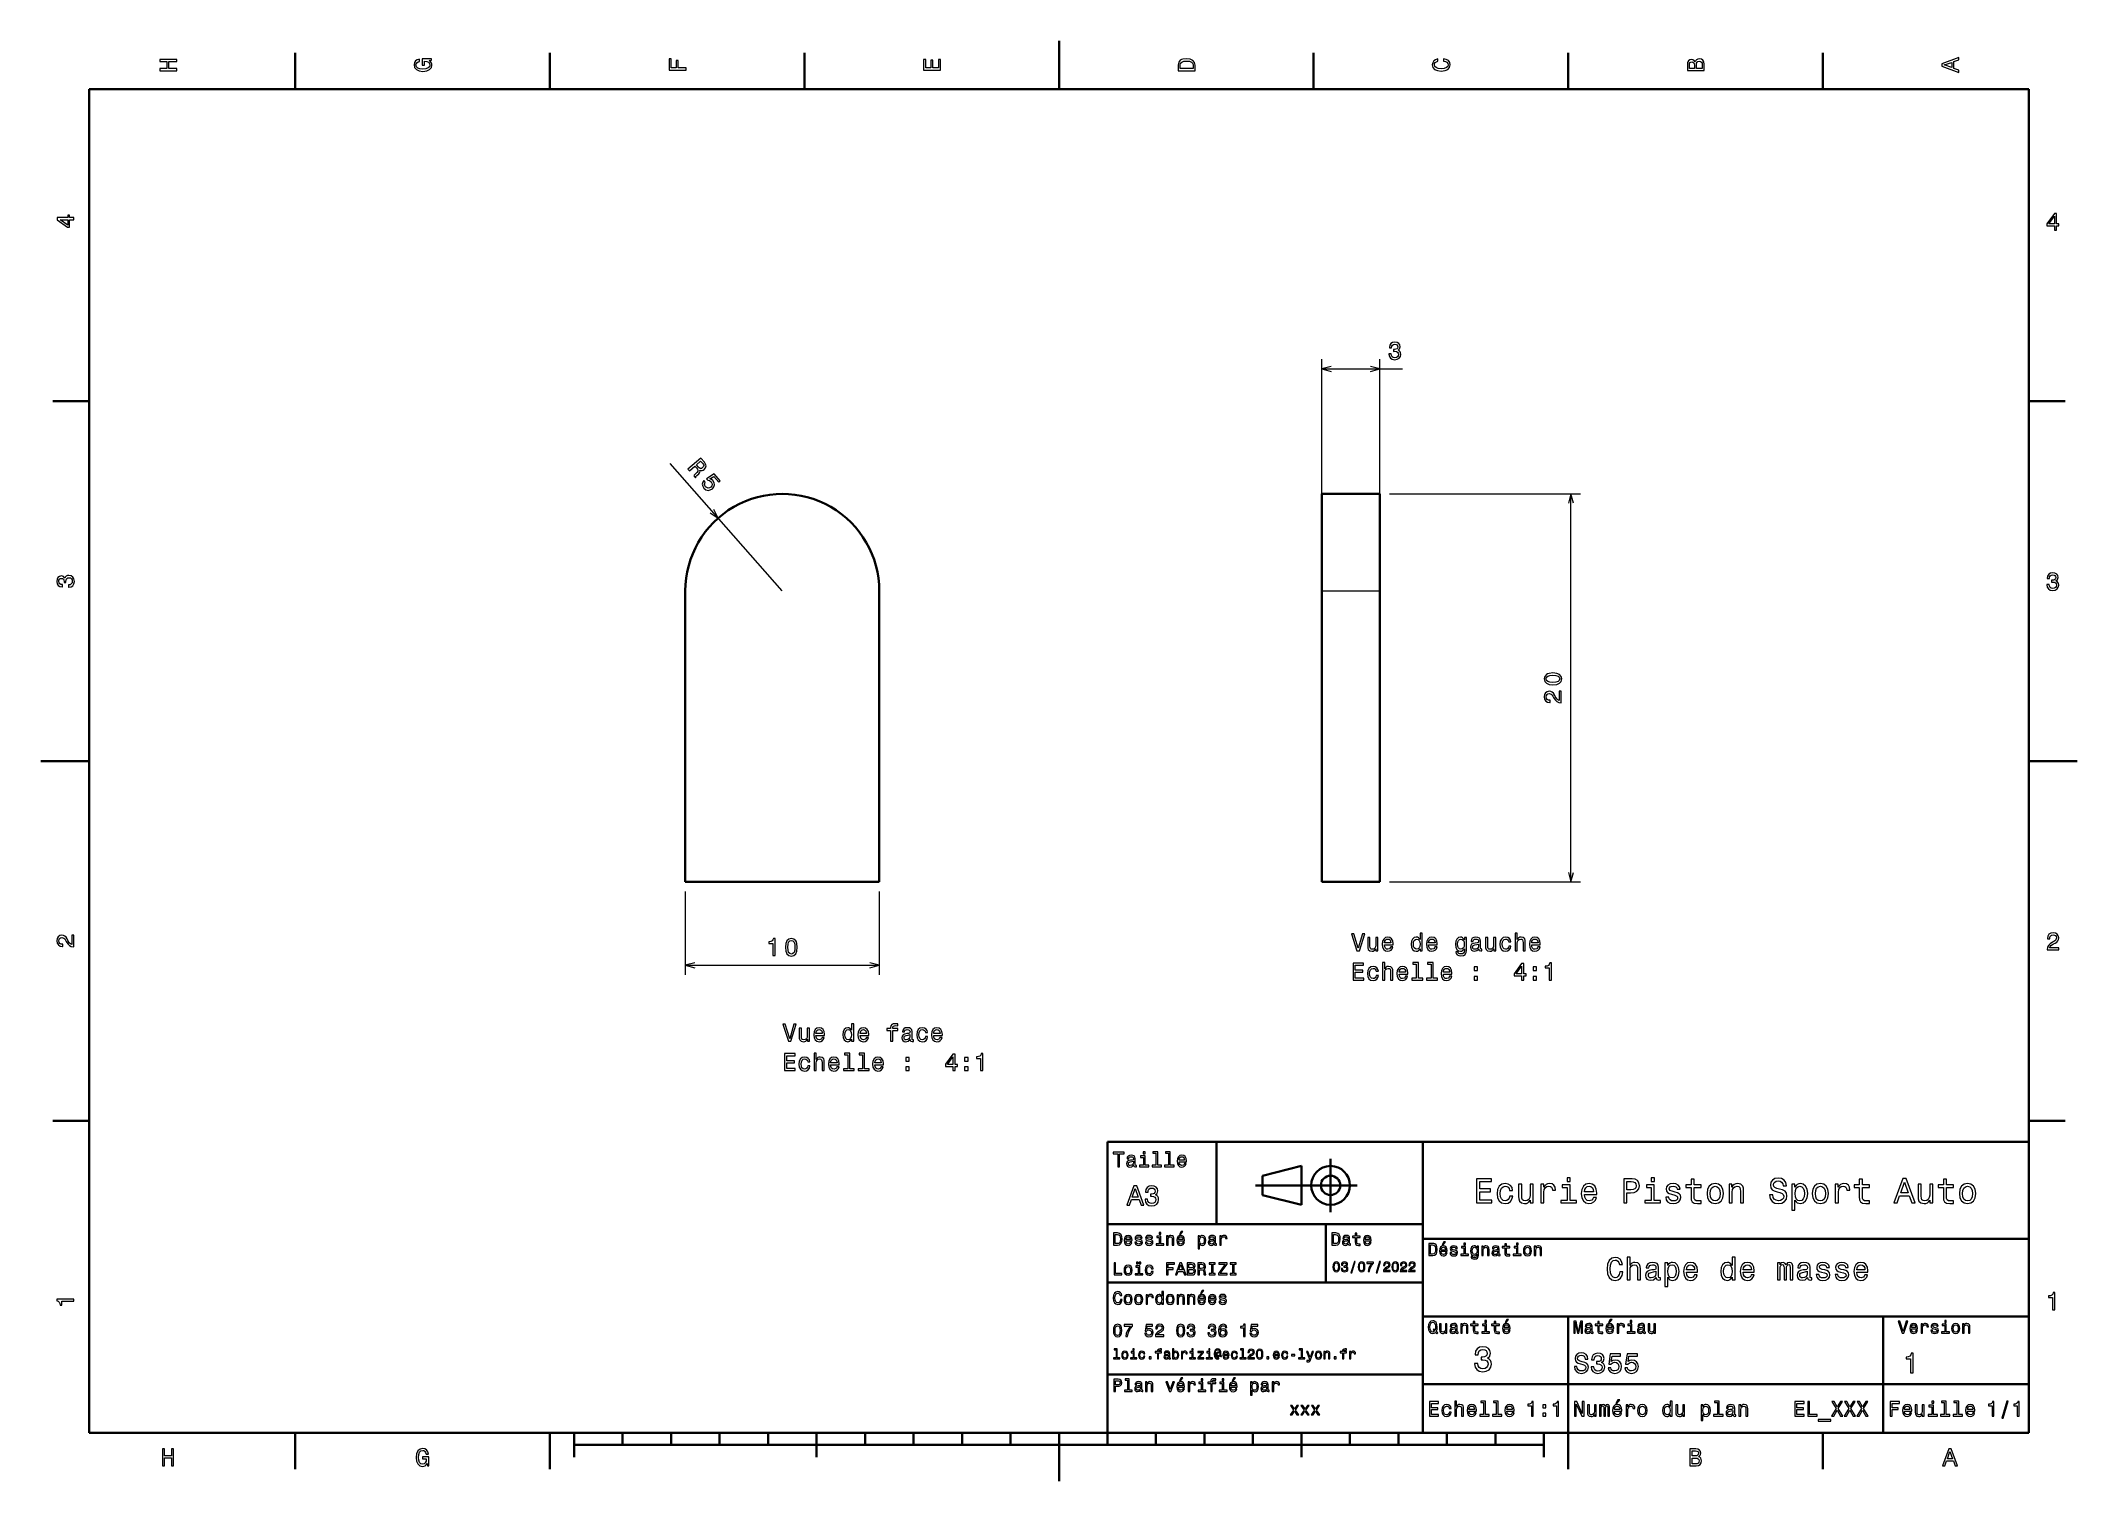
# Model space of a CAD drawing. Extents: x 0 to 420, y 0 to 297.
import ezdxf

# ---------------------------------------------------------------- set-up
doc = ezdxf.new("R2010")
doc.units = 0

msp = doc.modelspace()

# ---------------------------------------------------------------- linework, layer by layer
at = {"color": 7, "lineweight": 35, "ltscale": 0.1875}
for p, q in [((52.5, 287), (52.5, 294.5)), ((105, 287), (105, 294.5)), ((157.5, 287), (157.5, 294.5)), ((262.5, 287), (262.5, 294.5)), ((315, 287), (315, 294.5)), ((367.5, 287), (367.5, 294.5)), ((10, 222.699997), (2.5, 222.699997)), ((410, 222.699997), (417.5, 222.699997)), ((10, 74.300003), (2.5, 74.300003)), ((410, 74.300003), (417.5, 74.300003)), ((52.5, 10), (52.5, 2.5)), ((105, 10), (105, 2.5)), ((315, 10), (315, 2.5)), ((367.5, 10), (367.5, 2.5))]:
    msp.add_line(p, q, dxfattribs=at)
at = {"color": 7, "lineweight": 35, "ltscale": 0.25}
for p, q in [((210, 287), (210, 297)), ((10, 148.5), (0, 148.5)), ((410, 148.5), (420, 148.5)), ((315, 10), (315, 20)), ((210, 10), (210, 0))]:
    msp.add_line(p, q, dxfattribs=at)
at = {"color": 7, "lineweight": 35}
for p, q in [((410, 287), (10, 287)), ((10, 287), (10, 10)), ((410, 10), (410, 287)), ((264.186066, 183.568329), (264.186066, 203.568329)), ((276.186066, 183.568329), (276.186066, 203.568329)), ((132.937302, 123.568329), (132.937302, 183.568329)), ((172.937302, 123.568329), (172.937302, 183.568329)), ((264.186066, 123.568329), (264.186066, 183.568329)), ((276.186066, 123.568329), (276.186066, 183.568329)), ((132.937302, 123.568329), (172.937302, 123.568329)), ((220, 10), (220, 70)), ((220, 70), (410, 70)), ((285, 10), (285, 70)), ((410, 70), (410, 10)), ((250.5, 61), (271.5, 61)), ((220, 53), (285, 53)), ((285, 50), (410, 50)), ((220, 41), (285, 41)), ((285, 34), (410, 34)), ((380, 10), (380, 34)), ((220, 22), (285, 22)), ((285, 20), (410, 20)), ((10, 10), (410, 10)), ((220, 10), (410, 10)), ((110, 7.5), (310, 7.5))]:
    msp.add_line(p, q, dxfattribs=at)
at = {"color": 7, "lineweight": 13}
for p, q in [((264.186066, 185.568329), (264.186066, 231.334229)), ((276.186066, 185.568329), (276.186066, 231.334229)), ((152.937302, 183.568329), (129.783676, 209.81543)), ((278.186066, 203.568329), (317.579346, 203.568329)), ((315.579346, 123.568329), (315.579346, 203.568329)), ((278.186066, 123.568329), (317.579346, 123.568329)), ((132.937302, 106.387039), (172.937302, 106.387039))]:
    msp.add_line(p, q, dxfattribs=at)
at = {"color": 7, "lineweight": 13, "ltscale": 0.416346}
msp.add_line((264.186066, 229.334229), (280.839905, 229.334229), dxfattribs=at)
at = {"color": 7, "lineweight": 35, "ltscale": 0.3}
for p, q in [((264.186066, 203.568329), (276.186066, 203.568329)), ((264.186066, 123.568329), (276.186066, 123.568329)), ((265, 41), (265, 53))]:
    msp.add_line(p, q, dxfattribs=at)
at = {"color": 7, "lineweight": 13, "ltscale": 0.3}
msp.add_line((264.186066, 183.568329), (276.186066, 183.568329), dxfattribs=at)
at = {"color": 7, "lineweight": 13, "ltscale": 0.429532}
for p, q in [((132.937302, 121.568329), (132.937302, 104.387039)), ((172.937302, 121.568329), (172.937302, 104.387039))]:
    msp.add_line(p, q, dxfattribs=at)
at = {"color": 7, "lineweight": 35, "ltscale": 0.425}
msp.add_line((242.5, 53), (242.5, 70), dxfattribs=at)
at = {"color": 7, "lineweight": 35, "ltscale": 0.206155}
for p, q in [((252, 63), (260, 65)), ((260, 57), (252, 59))]:
    msp.add_line(p, q, dxfattribs=at)
at = {"color": 7, "lineweight": 35, "ltscale": 0.1}
msp.add_line((252, 59), (252, 63), dxfattribs=at)
at = {"color": 7, "lineweight": 35, "ltscale": 0.2}
msp.add_line((260, 65), (260, 57), dxfattribs=at)
at = {"color": 7, "lineweight": 35, "ltscale": 0.275}
msp.add_line((266, 55.5), (266, 66.5), dxfattribs=at)
at = {"color": 7, "lineweight": 35, "ltscale": 0.35}
msp.add_line((315, 20), (315, 34), dxfattribs=at)
at = {"color": 7, "lineweight": 35, "ltscale": 0.125}
for p, q in [((110, 10), (110, 5)), ((160, 10), (160, 5)), ((260, 10), (260, 5)), ((310, 10), (310, 5))]:
    msp.add_line(p, q, dxfattribs=at)
at = {"color": 7, "lineweight": 35, "ltscale": 0.0625}
for p, q in [((120, 10), (120, 7.5)), ((130, 10), (130, 7.5)), ((140, 10), (140, 7.5)), ((150, 10), (150, 7.5)), ((170, 10), (170, 7.5)), ((180, 10), (180, 7.5)), ((190, 10), (190, 7.5)), ((200, 10), (200, 7.5)), ((220, 10), (220, 7.5)), ((230, 10), (230, 7.5)), ((240, 10), (240, 7.5)), ((250, 10), (250, 7.5)), ((270, 10), (270, 7.5)), ((280, 10), (280, 7.5)), ((290, 10), (290, 7.5)), ((300, 10), (300, 7.5))]:
    msp.add_line(p, q, dxfattribs=at)
at = {"color": 7, "lineweight": 13}
for points in [[(28.083214, 290.829987), (28.083214, 291.299011), (26.439121, 291.299011), (26.439121, 292.701019), (28.083214, 292.701019), (28.083214, 293.164978), (24.583214, 293.164978), (24.583214, 292.701019), (26.010447, 292.701019), (26.010447, 291.299011), (24.583214, 291.299011), (24.583214, 290.829987)], [(80.114197, 292.922913), (80.583214, 293.008667), (80.583214, 293.260803), (78.692001, 293.260803), (78.692001, 291.984863), (79.120674, 291.984863), (79.120674, 292.771606), (79.15094, 292.771606), (79.614914, 292.71109), (79.957855, 292.549713), (80.174713, 292.302612), (80.245316, 291.994965), (80.154541, 291.652039), (79.882202, 291.384735), (79.433357, 291.213257), (78.818085, 291.15274), (78.207855, 291.208221), (77.759003, 291.3797), (77.486671, 291.652039), (77.390854, 292.020172), (77.441284, 292.272339), (77.582497, 292.479126), (77.819527, 292.630402), (78.137245, 292.716156), (78.137245, 293.215424), (77.653099, 293.08429), (77.289986, 292.837189), (77.068085, 292.489197), (76.987396, 292.050446), (77.113472, 291.475525), (77.481628, 291.041779), (78.0616, 290.764404), (78.833214, 290.668579), (79.609871, 290.764404), (80.189842, 291.041779), (80.557999, 291.450287), (80.679039, 291.964691), (80.638687, 292.252167), (80.537827, 292.509369), (80.361313, 292.731262)], [(133.083206, 290.966156), (133.083206, 291.43515), (131.474411, 291.43515), (131.474411, 292.907776), (131.055832, 292.907776), (131.055832, 291.43515), (130.006836, 291.43515), (130.006836, 293.245697), (129.583206, 293.245697), (129.583206, 290.966156)], [(185.583206, 290.940918), (185.583206, 293.159943), (185.159576, 293.159943), (185.159576, 291.404907), (183.974411, 291.404907), (183.974411, 292.968292), (183.555832, 292.968292), (183.555832, 291.404907), (182.506836, 291.404907), (182.506836, 293.119598), (182.083206, 293.119598), (182.083206, 290.940918)], [(234.583206, 291.994965), (234.583206, 290.829987), (238.083206, 290.829987), (238.083206, 291.994965), (237.97226, 292.544678), (237.634354, 292.953186), (237.084641, 293.205353), (236.333206, 293.296112), (235.566635, 293.215424), (235.264038, 293.114563), (235.021973, 292.973358), (234.694153, 292.56485), (234.613464, 292.297546)], [(235.001801, 291.959656), (235.077438, 292.342957), (235.309433, 292.605194), (235.722977, 292.761536), (236.333206, 292.811951), (236.923264, 292.7565), (237.336807, 292.600159), (237.583923, 292.332855), (237.664612, 291.959656), (237.664612, 291.299011), (235.001801, 291.299011)], [(289.282074, 292.817017), (289.705688, 292.716156), (290.008301, 292.549713), (290.194885, 292.317719), (290.255402, 292.04541), (290.164642, 291.71759), (289.892303, 291.460388), (289.448486, 291.28891), (288.833221, 291.233429), (288.222992, 291.28891), (287.774139, 291.455353), (287.501801, 291.712555), (287.405975, 292.04541), (287.456421, 292.287476), (287.597626, 292.494232), (287.824585, 292.65564), (288.137268, 292.766571), (288.137268, 293.245697), (287.658142, 293.094391), (287.295044, 292.832153), (287.068085, 292.47406), (286.987396, 292.04541), (287.113495, 291.510803), (287.466492, 291.102325), (288.046478, 290.840057), (288.833221, 290.749298), (289.619965, 290.840057), (290.199951, 291.102325), (290.558014, 291.510803), (290.679047, 292.04541), (290.583221, 292.514404), (290.315918, 292.89267), (289.877167, 293.159943), (289.282074, 293.301147)], [(341.192017, 292.630402), (340.899506, 292.983429), (340.70282, 293.074219), (340.460754, 293.104462), (340.082489, 293.03891), (339.810181, 292.842224), (339.643738, 292.524506), (339.583221, 292.080688), (339.583221, 290.835022), (343.083221, 290.835022), (343.083221, 292.151306), (343.012604, 292.620331), (342.805847, 292.968292), (342.478027, 293.18515), (342.034241, 293.260803), (341.736694, 293.215424), (341.489563, 293.094391), (341.308014, 292.897705)], [(341.035675, 291.984863), (341.035675, 291.299011), (340.001801, 291.299011), (340.001801, 292.025208), (340.032074, 292.297546), (340.122833, 292.489197), (340.279175, 292.605194), (340.511169, 292.645538), (340.743164, 292.600159), (340.904541, 292.479126), (341.005402, 292.272339)], [(342.664642, 292.095825), (342.664642, 291.299011), (341.45929, 291.299011), (341.45929, 292.050446), (341.494598, 292.368164), (341.600525, 292.595093), (341.782074, 292.731262), (342.044312, 292.776672), (342.321686, 292.731262), (342.513336, 292.605194), (342.629333, 292.393372)], [(395.583221, 290.466858), (395.583221, 290.930847), (394.554413, 291.299011), (394.554413, 292.695984), (395.583221, 293.064117), (395.583221, 293.538177), (392.078186, 292.257202), (392.078186, 291.742798)], [(394.125732, 291.460388), (392.582489, 292), (394.125732, 292.539642)], [(6.833213, 260.077362), (6.833213, 260.53125), (5.965778, 260.53125), (5.965778, 261.030548), (5.56232, 261.030548), (5.56232, 260.53125), (3.408862, 260.53125), (3.408862, 260.072327), (5.521974, 258.539185), (5.965778, 258.539185), (5.965778, 260.077362)], [(415.277374, 257.966766), (415.731262, 257.966766), (415.731262, 258.834198), (416.23056, 258.834198), (416.23056, 259.237671), (415.731262, 259.237671), (415.731262, 261.391113), (415.272339, 261.391113), (413.739197, 259.278015), (413.739197, 258.834198), (415.277374, 258.834198)], [(414.162842, 259.237671), (415.277374, 260.806091), (415.277374, 259.237671)], [(5.56232, 258.96283), (3.993876, 260.077362), (5.56232, 260.077362)], [(278.050995, 232.433655), (278.050995, 232.398346), (278.131683, 231.914185), (278.368713, 231.551086), (278.741913, 231.319092), (279.236145, 231.233353), (279.760651, 231.319092), (280.154022, 231.540985), (280.406189, 231.894012), (280.496948, 232.3479), (280.456604, 232.645462), (280.345673, 232.887543), (280.164093, 233.074127), (279.922028, 233.210297), (280.249847, 233.482635), (280.365845, 233.916351), (280.290192, 234.309723), (280.073334, 234.607269), (279.720306, 234.793884), (279.236145, 234.859436), (278.782257, 234.778748), (278.434265, 234.556854), (278.207336, 234.203827), (278.131683, 233.734802), (278.131683, 233.699493), (278.580536, 233.699493), (278.62088, 234.022263), (278.752014, 234.254242), (278.963806, 234.395462), (279.261383, 234.445892), (279.523621, 234.405548), (279.715271, 234.299637), (279.831268, 234.128174), (279.876648, 233.896179), (279.831268, 233.649063), (279.710205, 233.482635), (279.498413, 233.381775), (279.210938, 233.351501), (279.014252, 233.356552), (279.014252, 232.95813), (279.261383, 232.968231), (279.579102, 232.922836), (279.816132, 232.801804), (279.957336, 232.605118), (280.007782, 232.3479), (279.952301, 232.055405), (279.80603, 231.838547), (279.574036, 231.702377), (279.266418, 231.656982), (278.9487, 231.707428), (278.716705, 231.858719), (278.570435, 232.1008), (278.514984, 232.433655)], [(133.480682, 208.647766), (133.790955, 208.296036), (134.899078, 209.27356), (135.216019, 208.914276), (135.438217, 208.639526), (135.532059, 208.426392), (135.48732, 208.22554), (135.297546, 207.990875), (134.973846, 207.671707), (134.770737, 207.452179), (134.678391, 207.290024), (135.028702, 206.892914), (135.100555, 206.956299), (135.129715, 207.136703), (135.299698, 207.340454), (135.699921, 207.74057), (135.957123, 208.081787), (135.978714, 208.255508), (135.930466, 208.455048), (136.158463, 208.387177), (136.384247, 208.398041), (136.610718, 208.476776), (136.831177, 208.63089), (137.102158, 208.964081), (137.20697, 209.325562), (137.130493, 209.701935), (136.879395, 210.085693), (136.105392, 210.96312)], [(136.471191, 209.900452), (136.652008, 209.649719), (136.723602, 209.423706), (136.68132, 209.204834), (136.503326, 208.987305), (136.25061, 208.831604), (136.028168, 208.816956), (135.806625, 208.930878), (135.57753, 209.152466), (135.220551, 209.557129), (136.094193, 210.32782)], [(136.75177, 206.319489), (136.515045, 205.962708), (136.436478, 205.563873), (136.525406, 205.158112), (136.775604, 204.760132), (137.180649, 204.438202), (137.629532, 204.302902), (138.091339, 204.374023), (138.532928, 204.635803), (138.827942, 205.010376), (138.943878, 205.435455), (138.871414, 205.8759), (138.612091, 206.299469), (138.316498, 206.543091), (137.998184, 206.652344), (138.798828, 207.170334), (139.813049, 206.020599), (140.123184, 206.294174), (138.885422, 207.697296), (137.310165, 206.677567), (137.577057, 206.375), (137.948318, 206.312454), (138.259491, 206.089294), (138.431412, 205.810547), (138.473862, 205.518478), (138.391968, 205.237762), (138.190399, 204.985962), (137.915436, 204.817383), (137.623352, 204.774933), (137.342636, 204.856842), (137.090851, 205.058395), (136.940506, 205.282196), (136.890701, 205.513992), (136.926773, 205.747559), (137.062042, 205.967773)], [(5.73379, 184.329117), (5.769093, 184.329117), (6.253242, 184.409805), (6.616354, 184.646835), (6.848343, 185.020035), (6.934078, 185.514282), (6.848343, 186.038773), (6.626441, 186.432144), (6.273415, 186.684311), (5.819525, 186.775085), (5.521974, 186.734741), (5.279899, 186.623795), (5.0933, 186.44223), (4.957133, 186.20015), (4.684798, 186.527969), (4.251081, 186.643967), (3.857709, 186.568314), (3.560158, 186.351456), (3.373559, 185.998428), (3.307997, 185.514282), (3.388689, 185.060394), (3.610591, 184.712402), (3.963617, 184.485458), (4.432637, 184.409805), (4.46794, 184.409805), (4.46794, 184.858658), (4.145173, 184.899002), (3.913184, 185.030121), (3.771974, 185.241943), (3.721542, 185.53949), (3.761888, 185.801743), (3.867795, 185.993378), (4.039265, 186.109375), (4.271254, 186.15477), (4.518372, 186.109375), (4.684798, 185.988342), (4.785663, 185.77652), (4.815922, 185.489059), (4.810879, 185.292374), (5.209294, 185.292374), (5.199208, 185.53949), (5.244596, 185.857224), (5.365634, 186.094254), (5.56232, 186.235458), (5.819525, 186.285889), (6.112032, 186.230423), (6.328891, 186.084167), (6.465058, 185.852173), (6.510447, 185.54454), (6.460014, 185.226807), (6.308718, 184.994827), (6.066643, 184.848572), (5.73379, 184.793091)], [(413.729126, 184.866226), (413.729126, 184.830917), (413.809814, 184.346771), (414.046844, 183.983658), (414.420044, 183.751663), (414.914276, 183.665939), (415.438782, 183.751663), (415.832153, 183.973572), (416.08429, 184.326599), (416.175079, 184.780487), (416.134735, 185.078033), (416.023773, 185.320114), (415.842224, 185.506714), (415.600159, 185.642883), (415.927948, 185.915222), (416.043945, 186.348938), (415.968292, 186.74231), (415.751434, 187.039856), (415.398407, 187.226456), (414.914276, 187.292023), (414.460388, 187.211319), (414.112396, 186.989426), (413.885468, 186.636398), (413.809814, 186.167374), (413.809814, 186.13208), (414.258636, 186.13208), (414.299011, 186.454834), (414.430115, 186.686829), (414.641937, 186.828033), (414.939484, 186.878479), (415.201721, 186.83812), (415.393372, 186.732224), (415.509369, 186.560745), (415.554749, 186.328766), (415.509369, 186.081635), (415.388336, 185.915222), (415.176514, 185.814346), (414.889069, 185.784088), (414.692383, 185.789139), (414.692383, 185.390717), (414.939484, 185.400803), (415.257202, 185.355423), (415.494232, 185.234375), (415.635468, 185.037689), (415.685883, 184.780487), (415.630402, 184.487976), (415.484161, 184.271118), (415.252167, 184.134949), (414.944519, 184.089569), (414.626801, 184.139999), (414.394806, 184.29129), (414.248566, 184.533371), (414.193085, 184.866226)], [(311.86969, 164.220917), (312.661469, 164.29657), (313.226318, 164.5336), (313.569244, 164.911835), (313.680206, 165.43634), (313.569244, 165.955795), (313.226318, 166.33403), (312.661469, 166.566025), (311.86969, 166.646713), (311.082947, 166.566025), (310.770264, 166.4702), (310.513062, 166.33403), (310.170105, 165.955795), (310.054108, 165.43634), (310.170105, 164.911835), (310.518097, 164.5336), (311.082947, 164.29657)], [(311.86969, 164.705078), (311.25946, 164.745422), (310.820679, 164.87149), (310.563477, 165.09845), (310.472717, 165.43634), (310.563477, 165.769196), (310.820679, 165.99614), (311.25946, 166.122223), (311.86969, 166.162567), (312.484955, 166.122223), (312.923706, 165.99614), (313.180908, 165.769196), (313.266663, 165.43634), (313.180908, 165.09845), (312.923706, 164.87149), (312.484955, 164.745422)], [(313.579346, 160.469772), (313.579346, 162.875397), (313.14563, 162.875397), (313.14563, 160.974091), (312.908569, 161.080002), (312.711914, 161.261551), (312.353821, 161.82135), (312.202545, 162.118896), (311.985687, 162.451752), (311.733521, 162.688782), (311.435974, 162.824951), (311.098053, 162.875397), (310.674438, 162.789658), (310.341583, 162.552612), (310.129761, 162.189514), (310.054108, 161.72049), (310.139862, 161.236343), (310.376892, 160.868179), (310.755127, 160.631149), (311.254395, 160.550461), (311.325012, 160.550461), (311.325012, 161.009399), (311.284668, 161.009399), (310.941711, 161.054779), (310.689575, 161.190948), (310.528198, 161.407806), (310.472717, 161.695282), (310.523132, 161.987778), (310.649231, 162.204636), (310.845917, 162.345856), (311.093018, 162.396286), (311.325012, 162.360977), (311.521698, 162.265152), (311.693176, 162.103775), (311.844452, 161.881866), (312.005859, 161.58432), (312.318542, 161.090088), (312.651367, 160.742096), (313.05484, 160.535339), (313.564209, 160.469772)], [(6.833213, 110.169449), (6.833213, 112.575073), (6.399496, 112.575073), (6.399496, 110.673775), (6.162464, 110.779686), (5.965778, 110.961243), (5.607709, 111.521034), (5.456412, 111.818588), (5.239553, 112.151443), (4.987392, 112.388474), (4.689842, 112.524643), (4.351945, 112.575073), (3.928314, 112.489334), (3.595461, 112.252304), (3.383646, 111.889191), (3.307997, 111.420174), (3.393732, 110.93602), (3.630764, 110.567871), (4.009006, 110.330833), (4.508286, 110.250145), (4.578891, 110.250145), (4.578891, 110.709076), (4.538545, 110.709076), (4.195605, 110.754463), (3.943444, 110.890633), (3.782061, 111.107491), (3.726585, 111.394958), (3.777017, 111.687462), (3.903098, 111.90432), (4.099784, 112.045532), (4.346902, 112.095963), (4.578891, 112.060661), (4.775577, 111.964844), (4.947046, 111.803459), (5.098343, 111.581558), (5.259727, 111.284004), (5.572406, 110.789772), (5.90526, 110.441788), (6.308718, 110.235016), (6.818084, 110.169449)], [(150.978516, 108.387039), (151.437439, 108.387039), (151.437439, 111.912254), (151.094513, 111.912254), (151.003723, 111.604614), (150.822174, 111.397842), (150.5448, 111.276802), (150.161514, 111.236458), (150.161514, 110.878387), (150.978516, 110.878387)], [(153.58989, 110.096687), (153.665543, 109.304901), (153.902573, 108.740059), (154.280823, 108.397125), (154.805313, 108.286171), (155.324768, 108.397125), (155.703003, 108.740059), (155.934998, 109.304901), (156.015686, 110.096687), (155.934998, 110.88343), (155.839172, 111.196114), (155.703003, 111.453316), (155.324768, 111.796257), (154.805313, 111.912254), (154.280823, 111.796257), (153.902573, 111.448273), (153.665543, 110.88343)], [(154.074051, 110.096687), (154.114395, 110.706917), (154.240479, 111.145683), (154.467422, 111.402885), (154.805313, 111.493668), (155.138168, 111.402885), (155.365112, 111.145683), (155.491196, 110.706917), (155.53154, 110.096687), (155.491196, 109.481415), (155.365112, 109.042656), (155.138168, 108.785446), (154.805313, 108.699715), (154.467422, 108.785446), (154.240479, 109.042656), (154.114395, 109.481415)], [(272.581604, 112.883408), (271.704071, 109.902863), (270.801331, 112.883408), (270.322235, 112.883408), (271.451904, 109.378365), (271.956238, 109.378365), (273.060699, 112.883408)], [(275.784058, 112.086578), (275.34024, 112.086578), (275.34024, 110.523178), (275.289825, 110.160065), (275.143555, 109.89782), (274.916626, 109.736435), (274.619049, 109.686005), (274.382019, 109.726349), (274.230743, 109.847382), (274.144989, 110.054153), (274.124817, 110.346664), (274.124817, 112.086578), (273.68103, 112.086578), (273.68103, 110.30632), (273.696167, 109.94825), (273.791962, 109.650696), (274.084473, 109.378365), (274.553497, 109.282547), (274.805664, 109.317848), (275.022522, 109.408623), (275.209106, 109.564964), (275.360413, 109.791908), (275.360413, 109.378365), (275.784058, 109.378365)], [(277.120514, 110.603867), (278.895721, 110.603867), (278.900757, 110.810638), (278.820068, 111.39061), (278.598175, 111.824333), (278.245148, 112.086578), (277.776123, 112.182396), (277.3172, 112.081535), (276.964172, 111.79911), (276.737213, 111.340179), (276.656525, 110.734993), (276.732178, 110.114677), (276.959106, 109.660782), (277.307098, 109.378365), (277.760986, 109.282547), (278.154358, 109.348106), (278.477142, 109.519577), (278.714172, 109.791908), (278.850342, 110.155022), (278.41156, 110.155022), (278.320801, 109.953293), (278.189667, 109.801994), (277.816467, 109.680962), (277.528992, 109.736435), (277.312134, 109.912949), (277.170929, 110.200409), (277.120514, 110.588737)], [(277.120514, 110.977066), (277.175964, 111.32505), (277.312134, 111.582253), (277.518921, 111.738594), (277.79126, 111.794067), (278.058533, 111.738594), (278.26532, 111.582253), (278.391388, 111.32505), (278.436798, 110.977066)], [(284.468475, 109.796951), (284.468475, 109.378365), (284.912292, 109.378365), (284.912292, 112.999405), (284.473541, 112.999405), (284.473541, 111.673035), (284.13562, 112.05632), (283.928864, 112.147095), (283.691833, 112.182396), (283.263153, 112.081535), (282.930298, 111.79911), (282.71344, 111.345222), (282.637787, 110.734993), (282.71344, 110.124763), (282.930298, 109.665825), (283.263153, 109.378365), (283.691833, 109.282547), (283.928864, 109.317848), (284.140686, 109.408623)], [(283.767487, 111.783981), (284.059998, 111.713379), (284.281891, 111.516693), (284.413025, 111.188881), (284.46344, 110.734993), (284.413025, 110.276062), (284.281891, 109.94825), (284.059998, 109.746521), (283.767487, 109.680962), (283.490112, 109.746521), (283.27829, 109.94825), (283.137085, 110.281105), (283.091675, 110.734993), (283.137085, 111.183838), (283.27829, 111.51165), (283.490112, 111.713379)], [(286.228577, 110.603867), (288.003784, 110.603867), (288.00882, 110.810638), (287.928131, 111.39061), (287.706238, 111.824333), (287.35321, 112.086578), (286.884186, 112.182396), (286.425262, 112.081535), (286.072235, 111.79911), (285.845276, 111.340179), (285.764587, 110.734993), (285.84024, 110.114677), (286.0672, 109.660782), (286.415161, 109.378365), (286.869049, 109.282547), (287.262451, 109.348106), (287.585205, 109.519577), (287.822235, 109.791908), (287.958405, 110.155022), (287.519653, 110.155022), (287.428864, 109.953293), (287.297729, 109.801994), (286.92453, 109.680962), (286.637085, 109.736435), (286.420227, 109.912949), (286.278992, 110.200409), (286.228577, 110.588737)], [(286.228577, 110.977066), (286.284058, 111.32505), (286.420227, 111.582253), (286.626984, 111.738594), (286.899323, 111.794067), (287.166626, 111.738594), (287.373383, 111.582253), (287.499451, 111.32505), (287.544861, 110.977066)], [(294.020355, 109.499405), (294.020355, 112.086578), (293.596741, 112.086578), (293.596741, 111.64782), (293.248749, 112.046234), (293.036926, 112.147095), (292.799896, 112.182396), (292.371216, 112.081535), (292.038361, 111.79911), (291.821503, 111.345222), (291.74585, 110.734993), (291.821503, 110.11972), (292.038361, 109.665825), (292.371216, 109.378365), (292.799896, 109.282547), (293.041962, 109.317848), (293.243713, 109.408623), (293.596741, 109.791908), (293.596741, 109.408623), (293.556396, 109.106033), (293.445435, 108.889168), (293.233612, 108.763092), (292.915894, 108.717705), (292.638519, 108.747963), (292.441833, 108.823608), (292.325836, 108.954735), (292.290527, 109.131248), (291.861847, 109.131248), (291.861847, 109.111076), (291.927429, 108.788307), (292.12915, 108.546234), (292.451904, 108.389893), (292.890686, 108.334419), (293.415161, 108.410065), (293.763153, 108.62188), (293.959839, 108.990036)], [(292.204803, 110.734993), (292.250183, 111.183838), (292.386353, 111.516693), (292.598175, 111.713379), (292.880585, 111.783981), (293.178131, 111.713379), (293.400055, 111.516693), (293.536224, 111.183838), (293.586639, 110.734993), (293.536224, 110.276062), (293.400055, 109.94825), (293.178131, 109.746521), (292.880585, 109.680962), (292.598175, 109.746521), (292.386353, 109.94825), (292.250183, 110.281105)], [(296.557098, 109.731392), (296.557098, 109.716263), (296.582306, 109.544792), (296.657959, 109.423752), (296.975677, 109.327934), (297.222809, 109.368279), (297.222809, 109.71122), (297.116913, 109.696091), (296.975677, 109.76165), (296.95047, 109.963379), (296.95047, 111.365395), (296.889954, 111.723465), (296.71344, 111.975624), (296.405823, 112.126923), (295.972076, 112.182396), (295.548462, 112.12188), (295.235779, 111.950409), (295.039093, 111.683121), (294.973541, 111.330093), (294.973541, 111.299835), (295.371948, 111.299835), (295.407257, 111.51165), (295.518188, 111.662949), (295.699768, 111.753723), (295.95697, 111.789024), (296.204071, 111.763809), (296.380585, 111.688164), (296.486511, 111.557037), (296.52179, 111.375481), (296.501617, 111.163666), (296.420929, 111.057762), (296.219208, 111.007324), (295.840973, 110.96698), (295.407257, 110.876205), (295.099609, 110.714821), (294.91806, 110.462662), (294.862579, 110.089462), (294.913025, 109.756607), (295.069336, 109.509491), (295.321503, 109.353149), (295.669495, 109.297676), (296.138519, 109.40358)], [(296.506683, 110.326492), (296.446167, 110.064247), (296.28476, 109.862511), (296.042694, 109.731392), (295.745148, 109.686005), (295.553497, 109.71122), (295.417328, 109.791908), (295.331604, 109.933121), (295.306396, 110.129807), (295.326569, 110.30632), (295.407257, 110.432396), (295.730011, 110.573608), (296.138519, 110.634125), (296.506683, 110.755165)], [(300.072235, 112.086578), (299.628418, 112.086578), (299.628418, 110.523178), (299.578003, 110.160065), (299.431732, 109.89782), (299.204803, 109.736435), (298.907257, 109.686005), (298.670227, 109.726349), (298.518921, 109.847382), (298.433197, 110.054153), (298.413025, 110.346664), (298.413025, 112.086578), (297.969208, 112.086578), (297.969208, 110.30632), (297.984344, 109.94825), (298.08017, 109.650696), (298.372681, 109.378365), (298.841675, 109.282547), (299.093842, 109.317848), (299.310699, 109.408623), (299.497314, 109.564964), (299.64859, 109.791908), (299.64859, 109.378365), (300.072235, 109.378365)], [(302.745148, 111.188881), (303.183899, 111.188881), (303.09314, 111.592339), (302.876282, 111.910065), (302.538361, 112.10675), (302.099609, 112.182396), (301.615448, 112.081535), (301.247314, 111.79911), (301.01532, 111.340179), (300.934631, 110.724907), (301.010284, 110.114677), (301.237213, 109.660782), (301.595276, 109.378365), (302.084473, 109.282547), (302.518188, 109.358192), (302.856079, 109.570007), (303.088074, 109.902863), (303.188934, 110.346664), (302.76532, 110.346664), (302.689667, 110.064247), (302.548462, 109.852425), (302.346741, 109.721306), (302.099609, 109.680962), (301.791962, 109.746521), (301.570068, 109.94825), (301.433899, 110.276062), (301.388519, 110.740036), (301.433899, 111.193924), (301.575104, 111.521736), (301.802063, 111.723465), (302.099609, 111.794067), (302.361847, 111.74868), (302.558533, 111.63269), (302.689667, 111.441048)], [(304.056396, 109.378365), (304.500183, 109.378365), (304.500183, 110.941765), (304.545563, 111.299835), (304.691833, 111.56208), (304.918762, 111.723465), (305.221375, 111.783981), (305.46344, 111.733551), (305.614746, 111.597382), (305.690399, 111.370438), (305.715607, 111.067848), (305.715607, 109.378365), (306.159424, 109.378365), (306.159424, 111.158623), (306.139221, 111.516693), (306.048462, 111.814247), (305.750916, 112.086578), (305.286926, 112.182396), (305.03476, 112.147095), (304.817902, 112.051277), (304.636353, 111.899979), (304.500183, 111.693207), (304.500183, 112.999405), (304.056396, 112.999405)], [(307.480743, 110.603867), (309.255951, 110.603867), (309.260986, 110.810638), (309.180298, 111.39061), (308.958405, 111.824333), (308.605377, 112.086578), (308.136353, 112.182396), (307.677429, 112.081535), (307.324402, 111.79911), (307.097443, 111.340179), (307.016754, 110.734993), (307.092407, 110.114677), (307.319336, 109.660782), (307.667328, 109.378365), (308.121216, 109.282547), (308.514587, 109.348106), (308.837372, 109.519577), (309.074402, 109.791908), (309.210571, 110.155022), (308.77179, 110.155022), (308.68103, 109.953293), (308.549896, 109.801994), (308.176697, 109.680962), (307.889221, 109.736435), (307.672363, 109.912949), (307.531158, 110.200409), (307.480743, 110.588737)], [(307.480743, 110.977066), (307.536194, 111.32505), (307.672363, 111.582253), (307.87915, 111.738594), (308.151489, 111.794067), (308.418762, 111.738594), (308.625549, 111.582253), (308.751617, 111.32505), (308.796997, 110.977066)], [(413.76947, 109.566788), (416.175079, 109.566788), (416.175079, 110.000504), (414.273773, 110.000504), (414.3797, 110.237534), (414.561249, 110.434219), (415.121033, 110.79229), (415.418579, 110.943588), (415.751434, 111.160446), (415.988464, 111.412613), (416.124634, 111.710159), (416.175079, 112.048058), (416.089355, 112.471687), (415.852325, 112.804543), (415.489197, 113.016357), (415.020172, 113.092003), (414.536041, 113.006271), (414.167877, 112.769234), (413.930847, 112.390999), (413.850159, 111.891716), (413.850159, 111.821114), (414.309082, 111.821114), (414.309082, 111.861458), (414.354462, 112.204399), (414.490631, 112.456558), (414.707489, 112.617943), (414.994965, 112.673416), (415.287476, 112.622986), (415.504333, 112.496902), (415.645538, 112.300217), (415.695984, 112.053101), (415.660675, 111.821114), (415.56485, 111.624428), (415.403473, 111.452957), (415.181549, 111.301659), (414.884003, 111.140274), (414.389771, 110.827591), (414.041779, 110.494743), (413.835022, 110.091286), (413.76947, 109.581917)], [(270.644989, 103.331535), (272.864014, 103.331535), (272.864014, 103.755165), (271.108978, 103.755165), (271.108978, 104.940323), (272.672363, 104.940323), (272.672363, 105.35891), (271.108978, 105.35891), (271.108978, 106.407906), (272.823669, 106.407906), (272.823669, 106.831535), (270.644989, 106.831535)], [(275.420929, 105.142052), (275.859711, 105.142052), (275.768921, 105.545509), (275.552063, 105.863235), (275.214172, 106.059921), (274.775391, 106.135567), (274.29126, 106.034706), (273.923096, 105.752281), (273.691101, 105.29335), (273.610413, 104.678078), (273.686066, 104.067848), (273.913025, 103.613953), (274.271088, 103.331535), (274.760284, 103.235718), (275.194, 103.311363), (275.531891, 103.523178), (275.763885, 103.856033), (275.864746, 104.299835), (275.441101, 104.299835), (275.365448, 104.017418), (275.224243, 103.805595), (275.022522, 103.674477), (274.775391, 103.634132), (274.467773, 103.699692), (274.24585, 103.901421), (274.109711, 104.229233), (274.064301, 104.693207), (274.109711, 105.147095), (274.250916, 105.474907), (274.477844, 105.676636), (274.775391, 105.747238), (275.037659, 105.701851), (275.234344, 105.585861), (275.365448, 105.394218)], [(276.732178, 103.331535), (277.175964, 103.331535), (277.175964, 104.894936), (277.221375, 105.253006), (277.367615, 105.515251), (277.594574, 105.676636), (277.897156, 105.737152), (278.139221, 105.686722), (278.290527, 105.550552), (278.36618, 105.323608), (278.391388, 105.021019), (278.391388, 103.331535), (278.835205, 103.331535), (278.835205, 105.111794), (278.815033, 105.469864), (278.724243, 105.767418), (278.426697, 106.039749), (277.962708, 106.135567), (277.710571, 106.100266), (277.493713, 106.004448), (277.312134, 105.853149), (277.175964, 105.646378), (277.175964, 106.952576), (276.732178, 106.952576)], [(280.156525, 104.557037), (281.931732, 104.557037), (281.936798, 104.763809), (281.856079, 105.343781), (281.634186, 105.777504), (281.281158, 106.039749), (280.812134, 106.135567), (280.35321, 106.034706), (280.000183, 105.752281), (279.773254, 105.29335), (279.692535, 104.688164), (279.768188, 104.067848), (279.995148, 103.613953), (280.34314, 103.331535), (280.797028, 103.235718), (281.190399, 103.301277), (281.513153, 103.472748), (281.750183, 103.745079), (281.886353, 104.108192), (281.447601, 104.108192), (281.356812, 103.906464), (281.225677, 103.755165), (280.852478, 103.634132), (280.565033, 103.689606), (280.348175, 103.866119), (280.20697, 104.15358), (280.156525, 104.541908)], [(280.156525, 104.930237), (280.212006, 105.278221), (280.348175, 105.535423), (280.554932, 105.691765), (280.827271, 105.747238), (281.094574, 105.691765), (281.301331, 105.535423), (281.427429, 105.278221), (281.472809, 104.930237)], [(283.686798, 106.579376), (283.686798, 103.704735), (282.773956, 103.704735), (282.773956, 103.331535), (285.038361, 103.331535), (285.038361, 103.704735), (284.130585, 103.704735), (284.130585, 106.952576), (282.990814, 106.952576), (282.990814, 106.579376)], [(286.722809, 106.579376), (286.722809, 103.704735), (285.809998, 103.704735), (285.809998, 103.331535), (288.074402, 103.331535), (288.074402, 103.704735), (287.166626, 103.704735), (287.166626, 106.952576), (286.026855, 106.952576), (286.026855, 106.579376)], [(289.264587, 104.557037), (291.039825, 104.557037), (291.044861, 104.763809), (290.964172, 105.343781), (290.742249, 105.777504), (290.389221, 106.039749), (289.920227, 106.135567), (289.461273, 106.034706), (289.108246, 105.752281), (288.881317, 105.29335), (288.800629, 104.688164), (288.876282, 104.067848), (289.10321, 103.613953), (289.451202, 103.331535), (289.90509, 103.235718), (290.298462, 103.301277), (290.621216, 103.472748), (290.858246, 103.745079), (290.994415, 104.108192), (290.555664, 104.108192), (290.464874, 103.906464), (290.333771, 103.755165), (289.960571, 103.634132), (289.673096, 103.689606), (289.456238, 103.866119), (289.315033, 104.15358), (289.264587, 104.541908)], [(289.264587, 104.930237), (289.320068, 105.278221), (289.456238, 105.535423), (289.663025, 105.691765), (289.935333, 105.747238), (290.202637, 105.691765), (290.409424, 105.535423), (290.535492, 105.278221), (290.580872, 104.930237)], [(295.644287, 105.288307), (296.34024, 105.288307), (296.34024, 106.039749), (295.644287, 106.039749)], [(305.377716, 103.331535), (305.831604, 103.331535), (305.831604, 104.198967), (306.330872, 104.198967), (306.330872, 104.602432), (305.831604, 104.602432), (305.831604, 106.75589), (305.37265, 106.75589), (303.839539, 104.642776), (303.839539, 104.198967), (305.377716, 104.198967)], [(304.263153, 104.602432), (305.377716, 106.170876), (305.377716, 104.602432)], [(307.788361, 105.288307), (308.484344, 105.288307), (308.484344, 106.039749), (307.788361, 106.039749)], [(311.081604, 103.331535), (311.540527, 103.331535), (311.540527, 106.85675), (311.197601, 106.85675), (311.106812, 106.549118), (310.925262, 106.342346), (310.647888, 106.221306), (310.264587, 106.180962), (310.264587, 105.822891), (311.081604, 105.822891)], [(295.644287, 103.331535), (296.34024, 103.331535), (296.34024, 104.082977), (295.644287, 104.082977)], [(307.788361, 103.331535), (308.484344, 103.331535), (308.484344, 104.082977), (307.788361, 104.082977)], [(155.33284, 94.216743), (154.455307, 91.236198), (153.552582, 94.216743), (153.073471, 94.216743), (154.203156, 90.7117), (154.707474, 90.7117), (155.811935, 94.216743)], [(158.535278, 93.419914), (158.091476, 93.419914), (158.091476, 91.856514), (158.041046, 91.493401), (157.894791, 91.231155), (157.667847, 91.069771), (157.3703, 91.019341), (157.13327, 91.059685), (156.981964, 91.180717), (156.89624, 91.387489), (156.876068, 91.68), (156.876068, 93.419914), (156.432251, 93.419914), (156.432251, 91.639656), (156.447388, 91.281586), (156.543213, 90.984032), (156.835724, 90.7117), (157.304733, 90.615883), (157.5569, 90.651184), (157.773758, 90.741959), (157.960358, 90.8983), (158.111649, 91.125244), (158.111649, 90.7117), (158.535278, 90.7117)], [(159.871735, 91.937202), (161.646957, 91.937202), (161.651993, 92.143974), (161.571304, 92.723946), (161.349411, 93.157669), (160.996384, 93.419914), (160.527359, 93.515732), (160.06842, 93.414871), (159.715393, 93.132446), (159.488449, 92.673515), (159.407761, 92.068329), (159.483414, 91.448013), (159.710358, 90.994118), (160.058334, 90.7117), (160.512238, 90.615883), (160.905609, 90.681442), (161.228363, 90.852913), (161.465393, 91.125244), (161.601563, 91.488358), (161.162811, 91.488358), (161.072021, 91.286629), (160.940903, 91.13533), (160.567703, 91.014297), (160.280243, 91.069771), (160.063385, 91.246284), (159.922165, 91.533745), (159.871735, 91.922073)], [(159.871735, 92.310402), (159.927216, 92.658386), (160.063385, 92.915588), (160.270157, 93.07193), (160.542496, 93.127403), (160.809784, 93.07193), (161.016556, 92.915588), (161.142639, 92.658386), (161.188019, 92.310402)], [(167.219727, 91.130287), (167.219727, 90.7117), (167.663528, 90.7117), (167.663528, 94.332741), (167.224762, 94.332741), (167.224762, 93.006371), (166.886871, 93.389656), (166.680099, 93.480431), (166.443069, 93.515732), (166.014389, 93.414871), (165.681534, 93.132446), (165.464676, 92.678558), (165.389038, 92.068329), (165.464676, 91.458099), (165.681534, 90.999161), (166.014389, 90.7117), (166.443069, 90.615883), (166.680099, 90.651184), (166.891907, 90.741959)], [(166.518707, 93.117317), (166.811218, 93.046715), (167.033127, 92.850029), (167.164246, 92.522217), (167.214676, 92.068329), (167.164246, 91.609398), (167.033127, 91.281586), (166.811218, 91.079857), (166.518707, 91.014297), (166.241333, 91.079857), (166.029526, 91.281586), (165.888306, 91.614441), (165.842926, 92.068329), (165.888306, 92.517174), (166.029526, 92.844986), (166.241333, 93.046715)], [(168.979813, 91.937202), (170.75502, 91.937202), (170.760071, 92.143974), (170.679382, 92.723946), (170.457474, 93.157669), (170.104446, 93.419914), (169.635437, 93.515732), (169.176498, 93.414871), (168.823471, 93.132446), (168.596527, 92.673515), (168.515839, 92.068329), (168.591476, 91.448013), (168.81842, 90.994118), (169.166412, 90.7117), (169.6203, 90.615883), (170.013672, 90.681442), (170.336441, 90.852913), (170.573471, 91.125244), (170.709641, 91.488358), (170.270874, 91.488358), (170.180099, 91.286629), (170.048981, 91.13533), (169.675781, 91.014297), (169.388306, 91.069771), (169.171448, 91.246284), (169.030243, 91.533745), (168.979813, 91.922073)], [(168.979813, 92.310402), (169.035278, 92.658386), (169.171448, 92.915588), (169.37822, 93.07193), (169.650558, 93.127403), (169.917847, 93.07193), (170.124619, 92.915588), (170.250702, 92.658386), (170.296097, 92.310402)], [(175.278809, 92.950897), (175.278809, 90.7117), (175.72261, 90.7117), (175.72261, 92.950897), (176.731247, 92.950897), (176.731247, 93.329132), (175.72261, 93.329132), (175.72261, 93.49556), (175.757904, 93.697289), (175.873901, 93.833458), (176.070587, 93.914146), (176.353012, 93.944412), (176.731247, 93.92424), (176.731247, 94.307526), (176.252136, 94.332741), (175.81842, 94.287346), (175.515839, 94.151184), (175.334274, 93.914146), (175.278809, 93.576256), (175.278809, 93.329132), (174.466843, 93.329132), (174.466843, 92.950897)], [(179.308334, 91.064728), (179.308334, 91.049599), (179.333557, 90.878128), (179.40921, 90.757088), (179.726929, 90.66127), (179.974045, 90.701614), (179.974045, 91.044556), (179.868134, 91.029427), (179.726929, 91.094986), (179.701706, 91.296715), (179.701706, 92.69873), (179.64119, 93.056801), (179.464676, 93.30896), (179.157043, 93.460258), (178.723328, 93.515732), (178.299698, 93.455215), (177.987015, 93.283745), (177.790329, 93.016457), (177.724762, 92.663429), (177.724762, 92.633171), (178.123184, 92.633171), (178.158478, 92.844986), (178.26944, 92.996284), (178.450989, 93.087059), (178.708191, 93.12236), (178.955322, 93.097145), (179.131821, 93.0215), (179.237732, 92.890373), (179.273041, 92.708817), (179.252869, 92.497002), (179.17218, 92.391098), (178.970444, 92.34066), (178.592194, 92.300316), (178.158478, 92.209541), (177.850845, 92.048157), (177.669296, 91.795998), (177.613815, 91.422798), (177.664246, 91.089943), (177.820587, 90.842827), (178.072754, 90.686485), (178.420731, 90.631012), (178.889755, 90.736916)], [(182.460358, 92.522217), (182.899109, 92.522217), (182.808334, 92.925674), (182.591476, 93.243401), (182.253586, 93.440086), (181.814819, 93.515732), (181.330673, 93.414871), (180.962524, 93.132446), (180.73053, 92.673515), (180.649841, 92.058243), (180.725494, 91.448013), (180.952423, 90.994118), (181.310501, 90.7117), (181.799698, 90.615883), (182.233414, 90.691528), (182.571304, 90.903343), (182.803299, 91.236198), (182.90416, 91.68), (182.48053, 91.68), (182.404877, 91.397583), (182.263672, 91.18576), (182.061935, 91.054642), (181.814819, 91.014297), (181.507187, 91.079857), (181.285278, 91.281586), (181.149109, 91.609398), (181.103729, 92.073372), (181.149109, 92.52726), (181.290329, 92.855072), (181.517273, 93.056801), (181.814819, 93.127403), (182.077072, 93.082016), (182.273758, 92.966026), (182.404877, 92.774384)], [(184.159927, 91.937202), (185.935135, 91.937202), (185.940186, 92.143974), (185.859497, 92.723946), (185.637589, 93.157669), (185.284561, 93.419914), (184.815536, 93.515732), (184.356613, 93.414871), (184.003586, 93.132446), (183.776642, 92.673515), (183.695953, 92.068329), (183.771591, 91.448013), (183.998535, 90.994118), (184.346527, 90.7117), (184.800415, 90.615883), (185.193787, 90.681442), (185.516556, 90.852913), (185.753586, 91.125244), (185.889755, 91.488358), (185.450989, 91.488358), (185.360214, 91.286629), (185.229095, 91.13533), (184.855896, 91.014297), (184.56842, 91.069771), (184.351563, 91.246284), (184.210358, 91.533745), (184.159927, 91.922073)], [(184.159927, 92.310402), (184.215393, 92.658386), (184.351563, 92.915588), (184.558334, 93.07193), (184.830673, 93.127403), (185.097961, 93.07193), (185.304733, 92.915588), (185.430817, 92.658386), (185.476196, 92.310402)], [(159.483414, 84.664871), (159.927216, 84.664871), (159.927216, 86.228271), (159.97261, 86.586342), (160.118851, 86.848587), (160.34581, 87.009972), (160.648392, 87.070488), (160.890472, 87.020058), (161.041763, 86.883888), (161.117416, 86.656944), (161.142639, 86.354355), (161.142639, 84.664871), (161.586441, 84.664871), (161.586441, 86.445129), (161.566269, 86.8032), (161.475479, 87.100754), (161.177933, 87.373085), (160.713959, 87.468903), (160.461792, 87.433601), (160.244934, 87.337784), (160.063385, 87.186485), (159.927216, 86.979713), (159.927216, 88.285912), (159.483414, 88.285912)], [(166.438019, 87.912712), (166.438019, 85.038071), (165.525192, 85.038071), (165.525192, 84.664871), (167.789612, 84.664871), (167.789612, 85.038071), (166.881821, 85.038071), (166.881821, 88.285912), (165.74205, 88.285912), (165.74205, 87.912712)], [(169.474045, 87.912712), (169.474045, 85.038071), (168.561218, 85.038071), (168.561218, 84.664871), (170.825623, 84.664871), (170.825623, 85.038071), (169.917847, 85.038071), (169.917847, 88.285912), (168.778076, 88.285912), (168.778076, 87.912712)], [(179.257904, 91.659828), (179.197388, 91.397583), (179.036011, 91.195847), (178.79393, 91.064728), (178.496384, 91.019341), (178.304733, 91.044556), (178.168564, 91.125244), (178.08284, 91.266457), (178.057617, 91.463142), (178.077789, 91.639656), (178.158478, 91.765732), (178.481247, 91.906944), (178.889755, 91.967461), (179.257904, 92.088501)], [(153.39624, 84.664871), (155.61525, 84.664871), (155.61525, 85.088501), (153.860214, 85.088501), (153.860214, 86.273659), (155.423615, 86.273659), (155.423615, 86.692245), (153.860214, 86.692245), (153.860214, 87.741241), (155.574905, 87.741241), (155.574905, 88.164871), (153.39624, 88.164871)], [(158.172165, 86.475388), (158.610931, 86.475388), (158.520157, 86.878845), (158.303299, 87.196571), (157.965393, 87.393257), (157.526642, 87.468903), (157.042496, 87.368042), (156.674332, 87.085617), (156.442352, 86.626686), (156.361649, 86.011414), (156.437302, 85.401184), (156.664246, 84.947289), (157.022308, 84.664871), (157.511505, 84.569054), (157.945221, 84.644699), (158.283127, 84.856514), (158.515106, 85.189369), (158.615982, 85.633171), (158.192352, 85.633171), (158.116699, 85.350754), (157.975479, 85.138931), (157.773758, 85.007813), (157.526642, 84.967468), (157.219009, 85.033028), (156.997101, 85.234756), (156.860931, 85.562569), (156.815536, 86.026543), (156.860931, 86.480431), (157.002136, 86.808243), (157.229095, 87.009972), (157.526642, 87.080574), (157.788879, 87.035187), (157.985565, 86.919197), (158.116699, 86.727554)], [(162.907761, 85.890373), (164.682983, 85.890373), (164.688019, 86.097145), (164.60733, 86.677116), (164.385422, 87.11084), (164.03241, 87.373085), (163.563385, 87.468903), (163.104446, 87.368042), (162.751419, 87.085617), (162.524475, 86.626686), (162.443787, 86.0215), (162.51944, 85.401184), (162.746384, 84.947289), (163.09436, 84.664871), (163.548248, 84.569054), (163.94162, 84.634613), (164.264389, 84.806084), (164.501419, 85.078415), (164.637589, 85.441528), (164.198822, 85.441528), (164.108047, 85.239799), (163.976929, 85.088501), (163.603729, 84.967468), (163.316269, 85.022942), (163.099411, 85.199455), (162.958191, 85.486916), (162.907761, 85.875244)], [(162.907761, 86.263573), (162.963242, 86.611557), (163.099411, 86.868759), (163.306183, 87.025101), (163.578506, 87.080574), (163.84581, 87.025101), (164.052582, 86.868759), (164.17865, 86.611557), (164.224045, 86.263573)], [(172.015839, 85.890373), (173.791046, 85.890373), (173.796097, 86.097145), (173.715393, 86.677116), (173.4935, 87.11084), (173.140472, 87.373085), (172.671448, 87.468903), (172.212524, 87.368042), (171.859497, 87.085617), (171.632553, 86.626686), (171.551849, 86.0215), (171.627502, 85.401184), (171.854446, 84.947289), (172.202438, 84.664871), (172.656326, 84.569054), (173.049698, 84.634613), (173.372467, 84.806084), (173.609497, 85.078415), (173.745667, 85.441528), (173.3069, 85.441528), (173.216125, 85.239799), (173.084991, 85.088501), (172.711792, 84.967468), (172.424332, 85.022942), (172.207474, 85.199455), (172.066269, 85.486916), (172.015839, 85.875244)], [(172.015839, 86.263573), (172.071304, 86.611557), (172.207474, 86.868759), (172.414246, 87.025101), (172.686584, 87.080574), (172.953873, 87.025101), (173.160645, 86.868759), (173.286728, 86.611557), (173.332123, 86.263573)], [(178.395508, 86.621643), (179.091476, 86.621643), (179.091476, 87.373085), (178.395508, 87.373085)], [(178.395508, 84.664871), (179.091476, 84.664871), (179.091476, 85.416313), (178.395508, 85.416313)], [(188.128937, 84.664871), (188.582825, 84.664871), (188.582825, 85.532303), (189.082108, 85.532303), (189.082108, 85.935768), (188.582825, 85.935768), (188.582825, 88.089226), (188.123901, 88.089226), (186.590759, 85.976112), (186.590759, 85.532303), (188.128937, 85.532303)], [(187.014389, 85.935768), (188.128937, 87.504211), (188.128937, 85.935768)], [(190.539612, 86.621643), (191.235565, 86.621643), (191.235565, 87.373085), (190.539612, 87.373085)], [(190.539612, 84.664871), (191.235565, 84.664871), (191.235565, 85.416313), (190.539612, 85.416313)], [(193.832825, 84.664871), (194.291763, 84.664871), (194.291763, 88.190086), (193.948822, 88.190086), (193.858047, 87.882454), (193.676483, 87.675674), (193.399109, 87.554642), (193.015823, 87.514297), (193.015823, 87.156227), (193.832825, 87.156227)], [(222.10231, 64.837173), (222.5, 64.837173), (222.5, 67.47406), (223.407776, 67.47406), (223.407776, 67.837173), (221.190201, 67.837173), (221.190201, 67.47406), (222.10231, 67.47406)], [(225.387604, 65.139771), (225.387604, 65.126801), (225.409225, 64.979828), (225.47406, 64.876076), (225.746399, 64.793945), (225.958206, 64.828529), (225.958206, 65.122475), (225.867432, 65.109505), (225.746399, 65.165703), (225.724777, 65.338615), (225.724777, 66.540344), (225.672913, 66.84726), (225.521606, 67.0634), (225.257919, 67.193085), (224.886169, 67.240631), (224.523056, 67.188759), (224.255051, 67.041786), (224.086456, 66.812675), (224.030258, 66.510086), (224.030258, 66.484146), (224.371765, 66.484146), (224.402023, 66.665703), (224.497116, 66.795387), (224.65274, 66.873199), (224.873199, 66.903458), (225.085022, 66.881844), (225.236313, 66.817001), (225.327087, 66.704605), (225.357346, 66.548988), (225.340057, 66.367432), (225.270889, 66.276657), (225.097977, 66.233429), (224.773773, 66.198845), (224.402023, 66.121033), (224.138336, 65.982704), (223.982712, 65.766571), (223.935165, 65.446686), (223.978394, 65.161385), (224.112396, 64.949562), (224.328537, 64.815559), (224.626801, 64.768013), (225.028824, 64.858788)], [(227.786743, 67.940918), (227.38472, 67.940918), (227.38472, 67.508644), (227.786743, 67.508644)], [(229.969742, 67.621033), (229.969742, 65.157059), (229.187317, 65.157059), (229.187317, 64.837173), (231.128235, 64.837173), (231.128235, 65.157059), (230.350143, 65.157059), (230.350143, 67.940918), (229.373199, 67.940918), (229.373199, 67.621033)], [(232.572052, 67.621033), (232.572052, 65.157059), (231.789627, 65.157059), (231.789627, 64.837173), (233.730545, 64.837173), (233.730545, 65.157059), (232.952454, 65.157059), (232.952454, 67.940918), (231.97551, 67.940918), (231.97551, 67.621033)], [(234.750717, 65.887604), (236.272339, 65.887604), (236.276657, 66.064842), (236.207489, 66.561958), (236.017288, 66.933716), (235.714691, 67.158501), (235.312683, 67.240631), (234.919312, 67.154175), (234.616714, 66.912102), (234.422195, 66.51873), (234.353027, 66), (234.417862, 65.4683), (234.612396, 65.079247), (234.91066, 64.837173), (235.299713, 64.755043), (235.636887, 64.811234), (235.913544, 64.958214), (236.116714, 65.191643), (236.233429, 65.502876), (235.857346, 65.502876), (235.779541, 65.329971), (235.667145, 65.200287), (235.34726, 65.096542), (235.100861, 65.144089), (234.914993, 65.295387), (234.793945, 65.541786), (234.750717, 65.874634)], [(225.344376, 65.649857), (225.292511, 65.425072), (225.154175, 65.252159), (224.946686, 65.139771), (224.69165, 65.100861), (224.527374, 65.122475), (224.41066, 65.191643), (224.337173, 65.312675), (224.315567, 65.481262), (224.332855, 65.632561), (224.402023, 65.740631), (224.67868, 65.861671), (225.028824, 65.913544), (225.344376, 66.017288)], [(227.773773, 65.157059), (227.773773, 67.080688), (226.796829, 67.080688), (226.796829, 66.756485), (227.393372, 66.756485), (227.393372, 65.157059), (226.61528, 65.157059), (226.61528, 64.837173), (228.560516, 64.837173), (228.560516, 65.157059)], [(234.750717, 66.207489), (234.798279, 66.50576), (234.914993, 66.726219), (235.092224, 66.860229), (235.325653, 66.907776), (235.554749, 66.860229), (235.731995, 66.726219), (235.840057, 66.50576), (235.878967, 66.207489)], [(223.982712, 56.9049), (224.51297, 56.9049), (224.933716, 58.080692), (226.530258, 58.080692), (226.951004, 56.9049), (227.492798, 56.9049), (226.028824, 60.910664), (225.440918, 60.910664)], [(225.118149, 58.570606), (225.734863, 60.334293), (226.351578, 58.570606)], [(227.752167, 58.161385), (227.752167, 58.121037), (227.844376, 57.567722), (228.11528, 57.152737), (228.541794, 56.887608), (229.106628, 56.789627), (229.706055, 56.887608), (230.155624, 57.141212), (230.443802, 57.54467), (230.547546, 58.0634), (230.501434, 58.403458), (230.374634, 58.680115), (230.167145, 58.893372), (229.890488, 59.048992), (230.265137, 59.360229), (230.39769, 59.855907), (230.311234, 60.305477), (230.0634, 60.645535), (229.659943, 60.858791), (229.106628, 60.933716), (228.587891, 60.841499), (228.190201, 60.587898), (227.930832, 60.184437), (227.844376, 59.648415), (227.844376, 59.60807), (228.357346, 59.60807), (228.403458, 59.976944), (228.553314, 60.242077), (228.795395, 60.403458), (229.135452, 60.461094), (229.435165, 60.414986), (229.654175, 60.293949), (229.786743, 60.097984), (229.838623, 59.832855), (229.786743, 59.550434), (229.648422, 59.360229), (229.406342, 59.244957), (229.077805, 59.210377), (228.853027, 59.216141), (228.853027, 58.760807), (229.135452, 58.772335), (229.498566, 58.720463), (229.769455, 58.582134), (229.930832, 58.357349), (229.98848, 58.0634), (229.925079, 57.729107), (229.757919, 57.48127), (229.492798, 57.325649), (229.141205, 57.273777), (228.778091, 57.331413), (228.51297, 57.504322), (228.345825, 57.780979), (228.282425, 58.161385)], [(296.109497, 57.381123), (299.279541, 57.381123), (299.279541, 57.986309), (296.772339, 57.986309), (296.772339, 59.679394), (299.005768, 59.679394), (299.005768, 60.277374), (296.772339, 60.277374), (296.772339, 61.775936), (299.221893, 61.775936), (299.221893, 62.381123), (296.109497, 62.381123)], [(302.932281, 59.967579), (303.559082, 59.967579), (303.429382, 60.543945), (303.119598, 60.997837), (302.636871, 61.278816), (302.010071, 61.386887), (301.318451, 61.242794), (300.792511, 60.839336), (300.46109, 60.183716), (300.345825, 59.304752), (300.453888, 58.432995), (300.778107, 57.78458), (301.289612, 57.381123), (301.988464, 57.244236), (302.608063, 57.352303), (303.09079, 57.6549), (303.42218, 58.130402), (303.566284, 58.764408), (302.96109, 58.764408), (302.853027, 58.36095), (302.651306, 58.058357), (302.363098, 57.871037), (302.010071, 57.8134), (301.570618, 57.907059), (301.253601, 58.195244), (301.059082, 58.663544), (300.994232, 59.326366), (301.059082, 59.974781), (301.260803, 60.443081), (301.585022, 60.731266), (302.010071, 60.83213), (302.384735, 60.767288), (302.66571, 60.601585), (302.853027, 60.327808)], [(307.788177, 61.25), (307.154175, 61.25), (307.154175, 59.016571), (307.082123, 58.497837), (306.873199, 58.123196), (306.548981, 57.892651), (306.123901, 57.820602), (305.785309, 57.878242), (305.569153, 58.051151), (305.446686, 58.346542), (305.417877, 58.764408), (305.417877, 61.25), (304.783875, 61.25), (304.783875, 58.706772), (304.805481, 58.195244), (304.942352, 57.770172), (305.360229, 57.381123), (306.030243, 57.244236), (306.390503, 57.294666), (306.700287, 57.424351), (306.966858, 57.647694), (307.182983, 57.971901), (307.182983, 57.381123), (307.788177, 57.381123)], [(309.380402, 57.381123), (310.014404, 57.381123), (310.014404, 59.592937), (310.079254, 60.12608), (310.273773, 60.507923), (310.59079, 60.738472), (311.015839, 60.817722), (311.332855, 60.767288), (311.570618, 60.623199), (311.714691, 60.378242), (311.765137, 60.046829), (312.406342, 60.046829), (312.319885, 60.630402), (312.082123, 61.048271), (311.685883, 61.30043), (311.145538, 61.386887), (310.778107, 61.32925), (310.46109, 61.185158), (310.180115, 60.940201), (309.956757, 60.608788), (309.956757, 61.25), (309.380402, 61.25)], [(315.417877, 57.914265), (315.417877, 61.120316), (313.789612, 61.120316), (313.789612, 60.579971), (314.783875, 60.579971), (314.783875, 57.914265), (313.48703, 57.914265), (313.48703, 57.381123), (316.729095, 57.381123), (316.729095, 57.914265)], [(315.439484, 62.554031), (314.76944, 62.554031), (314.76944, 61.833572), (315.439484, 61.833572)], [(318.371765, 59.131844), (320.907776, 59.131844), (320.914978, 59.427231), (320.799713, 60.255764), (320.482697, 60.875359), (319.978394, 61.25), (319.30835, 61.386887), (318.65274, 61.242794), (318.148407, 60.839336), (317.824219, 60.183716), (317.708923, 59.319164), (317.816986, 58.432995), (318.141205, 57.78458), (318.638336, 57.381123), (319.286743, 57.244236), (319.848694, 57.337894), (320.309784, 57.582851), (320.648407, 57.971901), (320.842926, 58.490631), (320.216125, 58.490631), (320.086456, 58.20245), (319.899139, 57.986309), (319.365997, 57.8134), (318.955322, 57.892651), (318.645538, 58.14481), (318.443787, 58.555473), (318.371765, 59.110229)], [(318.371765, 59.664986), (318.451019, 60.162102), (318.645538, 60.529537), (318.940918, 60.75288), (319.329956, 60.83213), (319.711823, 60.75288), (320.007202, 60.529537), (320.187317, 60.162102), (320.252167, 59.664986)], [(326.462524, 57.381123), (327.125366, 57.381123), (327.125366, 59.492073), (327.860229, 59.492073), (328.602295, 59.528095), (329.193085, 59.780258), (329.574921, 60.270172), (329.70462, 60.940201), (329.60376, 61.559795), (329.315552, 62.013687), (328.840057, 62.287464), (328.19165, 62.381123), (326.462524, 62.381123)], [(328.011536, 61.76873), (328.443787, 61.725502), (328.760803, 61.588615), (328.94812, 61.336452), (329.01297, 60.940201), (328.940918, 60.522331), (328.746399, 60.270172), (328.414978, 60.140488), (327.96109, 60.104465), (327.125366, 60.104465), (327.125366, 61.76873)], [(332.766571, 57.914265), (332.766571, 61.120316), (331.138336, 61.120316), (331.138336, 60.579971), (332.132568, 60.579971), (332.132568, 57.914265), (330.835724, 57.914265), (330.835724, 57.381123), (334.07782, 57.381123), (334.07782, 57.914265)], [(332.788177, 62.554031), (332.118164, 62.554031), (332.118164, 61.833572), (332.788177, 61.833572)], [(337.060516, 59.636166), (336.44812, 59.780258), (335.994232, 59.945965), (335.842926, 60.28458), (335.886169, 60.522331), (336.037476, 60.695244), (336.28241, 60.803314), (336.635437, 60.846542), (336.97406, 60.803314), (337.240631, 60.67363), (337.413544, 60.479107), (337.485596, 60.219738), (338.105194, 60.219738), (338.105194, 60.23415), (337.997131, 60.70245), (337.701721, 61.069885), (337.240631, 61.30043), (336.635437, 61.386887), (336.023041, 61.30043), (335.576355, 61.062679), (335.29538, 60.709652), (335.208923, 60.262966), (335.273773, 59.830688), (335.475494, 59.528095), (335.806915, 59.311958), (336.289612, 59.16066), (336.995667, 58.987751), (337.427948, 58.807636), (337.543213, 58.663544), (337.586456, 58.447407), (337.521606, 58.180836), (337.348694, 57.979107), (337.067719, 57.849422), (336.693085, 57.806194), (336.296814, 57.849422), (336.008636, 58.000721), (335.814117, 58.245674), (335.734863, 58.584293), (335.122467, 58.584293), (335.223328, 58.007923), (335.518738, 57.590057), (335.98703, 57.337894), (336.635437, 57.244236), (337.312683, 57.337894), (337.809814, 57.590057), (338.112396, 57.993515), (338.220459, 58.519451), (338.141205, 58.973343), (337.917877, 59.283138), (337.550415, 59.484871)], [(340.353027, 60.579971), (340.353027, 58.64193), (340.39624, 58.015129), (340.597992, 57.582851), (341.001434, 57.330688), (341.685883, 57.244236), (342.43515, 57.280258), (342.43515, 57.827808), (341.887604, 57.78458), (341.390503, 57.842216), (341.123932, 58.022331), (341.008636, 58.324928), (340.98703, 58.75), (340.98703, 60.579971), (342.43515, 60.579971), (342.43515, 61.120316), (340.98703, 61.120316), (340.98703, 62.251438), (340.353027, 62.251438), (340.353027, 61.120316), (339.257935, 61.120316), (339.257935, 60.579971)], [(343.65274, 59.311958), (343.768005, 58.432995), (344.099426, 57.78458), (344.625366, 57.381123), (345.331421, 57.244236), (346.030273, 57.381123), (346.556213, 57.777374), (346.887604, 58.425793), (347.010101, 59.311958), (346.887604, 60.190922), (346.556213, 60.846542), (346.030273, 61.242794), (345.331421, 61.386887), (344.625366, 61.242794), (344.099426, 60.839336), (343.768005, 60.190922)], [(344.301147, 59.319164), (344.365997, 59.967579), (344.567719, 60.435879), (344.891937, 60.72406), (345.331421, 60.824928), (345.763702, 60.72406), (346.087891, 60.443081), (346.289612, 59.967579), (346.361664, 59.319164), (346.289612, 58.663544), (346.087891, 58.188038), (345.763702, 57.899853), (345.331421, 57.806194), (344.891937, 57.899853), (344.567719, 58.188038), (344.365997, 58.663544)], [(348.177246, 57.381123), (348.811249, 57.381123), (348.811249, 59.614552), (348.876099, 60.12608), (349.085022, 60.500717), (349.409241, 60.731266), (349.841492, 60.817722), (350.187317, 60.745674), (350.403473, 60.551151), (350.511536, 60.226944), (350.547546, 59.794666), (350.547546, 57.381123), (351.181549, 57.381123), (351.181549, 59.924351), (351.15274, 60.435879), (351.023071, 60.86095), (350.597992, 61.25), (349.93515, 61.386887), (349.567719, 61.336452), (349.257935, 61.199566), (348.991364, 60.969017), (348.78241, 60.659222), (348.78241, 61.25), (348.177246, 61.25)], [(357.20462, 59.030979), (356.549011, 59.030979), (356.693085, 58.267288), (357.053314, 57.70533), (357.608063, 57.366714), (358.357361, 57.244236), (359.099426, 57.359509), (359.654175, 57.67651), (360.007202, 58.17363), (360.136902, 58.82925), (360.028809, 59.420029), (359.726227, 59.801872), (359.236328, 60.054031), (358.580688, 60.241352), (358.018738, 60.378242), (357.651306, 60.536743), (357.442383, 60.767288), (357.377533, 61.127522), (357.442383, 61.451729), (357.6297, 61.696686), (357.917877, 61.862389), (358.314117, 61.920029), (358.71759, 61.84798), (359.034576, 61.653458), (359.24353, 61.32925), (359.344391, 60.889767), (360, 60.889767), (360, 60.904179), (359.884735, 61.581409), (359.546112, 62.085732), (359.01297, 62.402737), (358.292511, 62.510807), (357.644104, 62.402737), (357.139771, 62.100143), (356.815552, 61.631844), (356.700287, 61.026657), (356.793945, 60.486309), (357.067719, 60.118874), (357.5, 59.873917), (358.09079, 59.6866), (358.674347, 59.520893), (359.113831, 59.362389), (359.380402, 59.131844), (359.47406, 58.757202), (359.387604, 58.375359), (359.164276, 58.087173), (358.825653, 57.907059), (358.386169, 57.849422), (357.896271, 57.928673), (357.521606, 58.159222), (357.283875, 58.533859)], [(361.786743, 60.652016), (361.786743, 61.25), (361.15274, 61.25), (361.15274, 55.882565), (361.786743, 55.882565), (361.786743, 57.971901), (362.010101, 57.633286), (362.262268, 57.409943), (362.896271, 57.244236), (363.501465, 57.381123), (363.976959, 57.791786), (364.286743, 58.440201), (364.402039, 59.319164), (364.286743, 60.190922), (363.976959, 60.839336), (363.501465, 61.242794), (362.896271, 61.386887), (362.550446, 61.343658), (362.255066, 61.206772), (362.002899, 60.976223)], [(362.788208, 57.8134), (362.363129, 57.907059), (362.053314, 58.195244), (361.858795, 58.663544), (361.793945, 59.319164), (361.858795, 59.967579), (362.053314, 60.435879), (362.363129, 60.716858), (362.788208, 60.817722), (363.177246, 60.716858), (363.48703, 60.428673), (363.68158, 59.960373), (363.753601, 59.319164), (363.68158, 58.67075), (363.48703, 58.195244), (363.177246, 57.907059)], [(365.338623, 59.311958), (365.453888, 58.432995), (365.785309, 57.78458), (366.311249, 57.381123), (367.017303, 57.244236), (367.716125, 57.381123), (368.242065, 57.777374), (368.573486, 58.425793), (368.695984, 59.311958), (368.573486, 60.190922), (368.242065, 60.846542), (367.716125, 61.242794), (367.017303, 61.386887), (366.311249, 61.242794), (365.785309, 60.839336), (365.453888, 60.190922)], [(365.98703, 59.319164), (366.05188, 59.967579), (366.253601, 60.435879), (366.57782, 60.72406), (367.017303, 60.824928), (367.449585, 60.72406), (367.773773, 60.443081), (367.975525, 59.967579), (368.047546, 59.319164), (367.975525, 58.663544), (367.773773, 58.188038), (367.449585, 57.899853), (367.017303, 57.806194), (366.57782, 57.899853), (366.253601, 58.188038), (366.05188, 58.663544)], [(370.100861, 57.381123), (370.734863, 57.381123), (370.734863, 59.592937), (370.799713, 60.12608), (370.994232, 60.507923), (371.311249, 60.738472), (371.736328, 60.817722), (372.053314, 60.767288), (372.291077, 60.623199), (372.435181, 60.378242), (372.485596, 60.046829), (373.126801, 60.046829), (373.040344, 60.630402), (372.802612, 61.048271), (372.406342, 61.30043), (371.865997, 61.386887), (371.498566, 61.32925), (371.181549, 61.185158), (370.900574, 60.940201), (370.677246, 60.608788), (370.677246, 61.25), (370.100861, 61.25)], [(375.050415, 60.579971), (375.050415, 58.64193), (375.093658, 58.015129), (375.29538, 57.582851), (375.698853, 57.330688), (376.383301, 57.244236), (377.132568, 57.280258), (377.132568, 57.827808), (376.585022, 57.78458), (376.087891, 57.842216), (375.82132, 58.022331), (375.706055, 58.324928), (375.684448, 58.75), (375.684448, 60.579971), (377.132568, 60.579971), (377.132568, 61.120316), (375.684448, 61.120316), (375.684448, 62.251438), (375.050415, 62.251438), (375.050415, 61.120316), (373.955322, 61.120316), (373.955322, 60.579971)], [(382.175781, 57.381123), (382.838623, 57.381123), (383.364563, 58.850864), (385.360229, 58.850864), (385.886169, 57.381123), (386.563416, 57.381123), (384.733429, 62.388329), (383.998566, 62.388329)], [(383.595093, 59.463257), (384.365997, 61.667866), (385.136902, 59.463257)], [(390.194519, 61.25), (389.560516, 61.25), (389.560516, 59.016571), (389.488464, 58.497837), (389.279541, 58.123196), (388.955322, 57.892651), (388.530243, 57.820602), (388.19165, 57.878242), (387.975494, 58.051151), (387.853027, 58.346542), (387.824219, 58.764408), (387.824219, 61.25), (387.190186, 61.25), (387.190186, 58.706772), (387.211792, 58.195244), (387.348694, 57.770172), (387.766571, 57.381123), (388.436584, 57.244236), (388.796814, 57.294666), (389.106628, 57.424351), (389.373199, 57.647694), (389.589325, 57.971901), (389.589325, 57.381123), (390.194519, 57.381123)], [(392.399109, 60.579971), (392.399109, 58.64193), (392.442352, 58.015129), (392.644073, 57.582851), (393.047546, 57.330688), (393.731995, 57.244236), (394.481262, 57.280258), (394.481262, 57.827808), (393.933716, 57.78458), (393.436584, 57.842216), (393.170013, 58.022331), (393.054749, 58.324928), (393.033142, 58.75), (393.033142, 60.579971), (394.481262, 60.579971), (394.481262, 61.120316), (393.033142, 61.120316), (393.033142, 62.251438), (392.399109, 62.251438), (392.399109, 61.120316), (391.304016, 61.120316), (391.304016, 60.579971)], [(395.698853, 59.311958), (395.814117, 58.432995), (396.145508, 57.78458), (396.671448, 57.381123), (397.377502, 57.244236), (398.076355, 57.381123), (398.602295, 57.777374), (398.933716, 58.425793), (399.056183, 59.311958), (398.933716, 60.190922), (398.602295, 60.846542), (398.076355, 61.242794), (397.377502, 61.386887), (396.671448, 61.242794), (396.145508, 60.839336), (395.814117, 60.190922)], [(396.34726, 59.319164), (396.412109, 59.967579), (396.613831, 60.435879), (396.938019, 60.72406), (397.377502, 60.824928), (397.809784, 60.72406), (398.134003, 60.443081), (398.335724, 59.967579), (398.407776, 59.319164), (398.335724, 58.663544), (398.134003, 58.188038), (397.809784, 57.899853), (397.377502, 57.806194), (396.938019, 57.899853), (396.613831, 58.188038), (396.412109, 58.663544)], [(222.080688, 51.190563), (221.248566, 51.190563), (221.248566, 48.690563), (222.080688, 48.690563), (222.473343, 48.769814), (222.765137, 49.011169), (222.945251, 49.40382), (223.010086, 49.940563), (222.952454, 50.488113), (222.880402, 50.70425), (222.779541, 50.877163), (222.487747, 51.111313), (222.296829, 51.168949)], [(222.055481, 50.891571), (222.329254, 50.837536), (222.516571, 50.671829), (222.628235, 50.376442), (222.664261, 49.940563), (222.624634, 49.519093), (222.51297, 49.223705), (222.322052, 49.047192), (222.055481, 48.989555), (221.583572, 48.989555), (221.583572, 50.891571)], [(223.784576, 49.565922), (225.052597, 49.565922), (225.056198, 49.713619), (224.998566, 50.127884), (224.840057, 50.437683), (224.587891, 50.625), (224.252884, 50.693443), (223.925079, 50.621399), (223.672913, 50.41967), (223.510803, 50.091862), (223.453171, 49.659584), (223.507202, 49.216499), (223.669312, 48.892292), (223.917862, 48.690563), (224.242081, 48.62212), (224.523056, 48.668949), (224.753601, 48.791428), (224.922913, 48.98595), (225.020172, 49.245319), (224.706772, 49.245319), (224.641937, 49.101227), (224.548264, 48.993156), (224.281708, 48.9067), (224.07637, 48.946327), (223.921463, 49.072407), (223.820602, 49.27774), (223.784576, 49.555115)], [(223.784576, 49.832493), (223.824203, 50.081055), (223.921463, 50.264771), (224.069168, 50.376442), (224.263687, 50.416069), (224.454605, 50.376442), (224.60231, 50.264771), (224.692368, 50.081055), (224.724777, 49.832493)], [(226.623199, 49.818085), (226.317001, 49.890129), (226.090057, 49.972984), (226.014404, 50.142292), (226.036026, 50.261169), (226.111664, 50.347622), (226.234146, 50.401657), (226.41066, 50.423271), (226.579971, 50.401657), (226.713257, 50.336815), (226.799713, 50.239555), (226.835739, 50.109871), (227.145538, 50.109871), (227.145538, 50.117077), (227.091492, 50.351227), (226.943802, 50.534943), (226.713257, 50.650219), (226.41066, 50.693443), (226.104462, 50.650219), (225.881119, 50.531342), (225.740631, 50.354828), (225.697403, 50.131485), (225.729828, 49.915348), (225.830688, 49.76405), (225.996399, 49.655983), (226.237747, 49.580334), (226.590775, 49.493877), (226.806915, 49.40382), (226.864548, 49.331772), (226.886169, 49.223705), (226.853745, 49.09042), (226.767288, 48.989555), (226.626801, 48.924713), (226.439484, 48.903099), (226.241348, 48.924713), (226.09726, 49.000362), (226, 49.122841), (225.960373, 49.292149), (225.654175, 49.292149), (225.704605, 49.003963), (225.85231, 48.795029), (226.086456, 48.668949), (226.41066, 48.62212), (226.749283, 48.668949), (226.997833, 48.795029), (227.149139, 48.996758), (227.203171, 49.259727), (227.163544, 49.486671), (227.05188, 49.641571), (226.868149, 49.742435)], [(228.791794, 49.818085), (228.485596, 49.890129), (228.258652, 49.972984), (228.182999, 50.142292), (228.204605, 50.261169), (228.280258, 50.347622), (228.40274, 50.401657), (228.579254, 50.423271), (228.748566, 50.401657), (228.881851, 50.336815), (228.968292, 50.239555), (229.004318, 50.109871), (229.314117, 50.109871), (229.314117, 50.117077), (229.260086, 50.351227), (229.112396, 50.534943), (228.881851, 50.650219), (228.579254, 50.693443), (228.273056, 50.650219), (228.049713, 50.531342), (227.909225, 50.354828), (227.865997, 50.131485), (227.898422, 49.915348), (227.999283, 49.76405), (228.164993, 49.655983), (228.406342, 49.580334), (228.759369, 49.493877), (228.97551, 49.40382), (229.033142, 49.331772), (229.054749, 49.223705), (229.022339, 49.09042), (228.935883, 48.989555), (228.795395, 48.924713), (228.608063, 48.903099), (228.409943, 48.924713), (228.265854, 49.000362), (228.168594, 49.122841), (228.128967, 49.292149), (227.822769, 49.292149), (227.873199, 49.003963), (228.020889, 48.795029), (228.255051, 48.668949), (228.579254, 48.62212), (228.917862, 48.668949), (229.166428, 48.795029), (229.317719, 48.996758), (229.371765, 49.259727), (229.332138, 49.486671), (229.220459, 49.641571), (229.036743, 49.742435)], [(230.981995, 48.957134), (230.981995, 50.560158), (230.167862, 50.560158), (230.167862, 50.289986), (230.664978, 50.289986), (230.664978, 48.957134), (230.016571, 48.957134), (230.016571, 48.690563), (231.637604, 48.690563), (231.637604, 48.957134)], [(230.992798, 51.27702), (230.657776, 51.27702), (230.657776, 50.916786), (230.992798, 50.916786)], [(232.181549, 48.690563), (232.498566, 48.690563), (232.498566, 49.807278), (232.530975, 50.063042), (232.635452, 50.250362), (232.797546, 50.365635), (233.013687, 50.408863), (233.1866, 50.372841), (233.294662, 50.275578), (233.348709, 50.113472), (233.366714, 49.897335), (233.366714, 48.690563), (233.683716, 48.690563), (233.683716, 49.962177), (233.669312, 50.217941), (233.604462, 50.430477), (233.391937, 50.625), (233.060516, 50.693443), (232.876801, 50.668228), (232.721909, 50.599785), (232.588623, 50.484512), (232.484146, 50.329613), (232.484146, 50.625), (232.181549, 50.625)], [(234.627518, 49.565922), (235.895538, 49.565922), (235.899139, 49.713619), (235.841492, 50.127884), (235.682999, 50.437683), (235.430832, 50.625), (235.095825, 50.693443), (234.768005, 50.621399), (234.515854, 50.41967), (234.353745, 50.091862), (234.296112, 49.659584), (234.350143, 49.216499), (234.512253, 48.892292), (234.760803, 48.690563), (235.085022, 48.62212), (235.365997, 48.668949), (235.596542, 48.791428), (235.765854, 48.98595), (235.863113, 49.245319), (235.549713, 49.245319), (235.484863, 49.101227), (235.391205, 48.993156), (235.124634, 48.9067), (234.919312, 48.946327), (234.764404, 49.072407), (234.663544, 49.27774), (234.627518, 49.555115)], [(234.627518, 49.832493), (234.667145, 50.081055), (234.764404, 50.264771), (234.912109, 50.376442), (235.106628, 50.416069), (235.297546, 50.376442), (235.445251, 50.264771), (235.535309, 50.081055), (235.567719, 49.832493)], [(234.84726, 50.88797), (235.059799, 50.88797), (235.560516, 51.500362), (235.207489, 51.500362)], [(238.986313, 50.326012), (238.986313, 50.625), (238.669312, 50.625), (238.669312, 47.941284), (238.986313, 47.941284), (238.986313, 48.98595), (239.097977, 48.816643), (239.22406, 48.704971), (239.541061, 48.62212), (239.843658, 48.690563), (240.081406, 48.895893), (240.236313, 49.2201), (240.293945, 49.659584), (240.236313, 50.095463), (240.081406, 50.41967), (239.843658, 50.621399), (239.541061, 50.693443), (239.368164, 50.671829), (239.220459, 50.603386), (239.094376, 50.488113)], [(239.48703, 48.9067), (239.27449, 48.953533), (239.119598, 49.097622), (239.022339, 49.331772), (238.989914, 49.659584), (239.022339, 49.983791), (239.119598, 50.217941), (239.27449, 50.358429), (239.48703, 50.408863), (239.681549, 50.358429), (239.836456, 50.21434), (239.933716, 49.98019), (239.969742, 49.659584), (239.933716, 49.335377), (239.836456, 49.097622), (239.681549, 48.953533)], [(242.005051, 48.942726), (242.005051, 48.931919), (242.023056, 48.809441), (242.077087, 48.722984), (242.304031, 48.654541), (242.480545, 48.683357), (242.480545, 48.928314), (242.404907, 48.917507), (242.304031, 48.96434), (242.286026, 49.108429), (242.286026, 50.109871), (242.242798, 50.365635), (242.116714, 50.54575), (241.896973, 50.65382), (241.587173, 50.693443), (241.284576, 50.650219), (241.061234, 50.52774), (240.920746, 50.336815), (240.873917, 50.084656), (240.873917, 50.063042), (241.158508, 50.063042), (241.183716, 50.21434), (241.26297, 50.322407), (241.392654, 50.387249), (241.57637, 50.412464), (241.752884, 50.394455), (241.878967, 50.34042), (241.95462, 50.246758), (241.979828, 50.117077), (241.965424, 49.965778), (241.907776, 49.890129), (241.763687, 49.854107), (241.493515, 49.825291), (241.183716, 49.760448), (240.963974, 49.645176), (240.83429, 49.465057), (240.794678, 49.19849), (240.830688, 48.960735), (240.942368, 48.784222), (241.122482, 48.67255), (241.371033, 48.632927), (241.706055, 48.708576)], [(243.143372, 48.690563), (243.460373, 48.690563), (243.460373, 49.796471), (243.492798, 50.063042), (243.590057, 50.253963), (243.748566, 50.369236), (243.96109, 50.408863), (244.119598, 50.383648), (244.23848, 50.3116), (244.310516, 50.189121), (244.335739, 50.023415), (244.656342, 50.023415), (244.613113, 50.315205), (244.494232, 50.524136), (244.296112, 50.650219), (244.02594, 50.693443), (243.842224, 50.664627), (243.683716, 50.592579), (243.543228, 50.4701), (243.431564, 50.304398), (243.431564, 50.625), (243.143372, 50.625)], [(267.080688, 51.190563), (266.248566, 51.190563), (266.248566, 48.690563), (267.080688, 48.690563), (267.473328, 48.769814), (267.765137, 49.011169), (267.945251, 49.40382), (268.010101, 49.940563), (267.952454, 50.488113), (267.880402, 50.70425), (267.779541, 50.877163), (267.487762, 51.111313), (267.296844, 51.168949)], [(267.055481, 50.891571), (267.329254, 50.837536), (267.516571, 50.671829), (267.628235, 50.376442), (267.664276, 49.940563), (267.624634, 49.519093), (267.51297, 49.223705), (267.322052, 49.047192), (267.055481, 48.989555), (266.583588, 48.989555), (266.583588, 50.891571)], [(269.656342, 48.942726), (269.656342, 48.931919), (269.674347, 48.809441), (269.728394, 48.722984), (269.955322, 48.654541), (270.131836, 48.683357), (270.131836, 48.928314), (270.056183, 48.917507), (269.955322, 48.96434), (269.937317, 49.108429), (269.937317, 50.109871), (269.894104, 50.365635), (269.768005, 50.54575), (269.548279, 50.65382), (269.238464, 50.693443), (268.935883, 50.650219), (268.712524, 50.52774), (268.572052, 50.336815), (268.525208, 50.084656), (268.525208, 50.063042), (268.809784, 50.063042), (268.835022, 50.21434), (268.914276, 50.322407), (269.043945, 50.387249), (269.227661, 50.412464), (269.404175, 50.394455), (269.530273, 50.34042), (269.605896, 50.246758), (269.631134, 50.117077), (269.61673, 49.965778), (269.559082, 49.890129), (269.414978, 49.854107), (269.144806, 49.825291), (268.835022, 49.760448), (268.615265, 49.645176), (268.485596, 49.465057), (268.445953, 49.19849), (268.481995, 48.960735), (268.593658, 48.784222), (268.773773, 48.67255), (269.022339, 48.632927), (269.357361, 48.708576)], [(271.100861, 50.289986), (271.100861, 49.320965), (271.122467, 49.007565), (271.223328, 48.791428), (271.425079, 48.665348), (271.767303, 48.62212), (272.141937, 48.640129), (272.141937, 48.913906), (271.868164, 48.892292), (271.619598, 48.921112), (271.486298, 49.011169), (271.42868, 49.162464), (271.417877, 49.375), (271.417877, 50.289986), (272.141937, 50.289986), (272.141937, 50.560158), (271.417877, 50.560158), (271.417877, 51.125721), (271.100861, 51.125721), (271.100861, 50.560158), (270.553314, 50.560158), (270.553314, 50.289986)], [(273.121765, 49.565922), (274.389771, 49.565922), (274.393372, 49.713619), (274.335724, 50.127884), (274.177246, 50.437683), (273.925079, 50.625), (273.590057, 50.693443), (273.262238, 50.621399), (273.010101, 50.41967), (272.847992, 50.091862), (272.790344, 49.659584), (272.844391, 49.216499), (273.00647, 48.892292), (273.255035, 48.690563), (273.579254, 48.62212), (273.860229, 48.668949), (274.09079, 48.791428), (274.260101, 48.98595), (274.357361, 49.245319), (274.043945, 49.245319), (273.979095, 49.101227), (273.885437, 48.993156), (273.618866, 48.9067), (273.413544, 48.946327), (273.258636, 49.072407), (273.157776, 49.27774), (273.121765, 49.555115)], [(273.121765, 49.832493), (273.161377, 50.081055), (273.258636, 50.264771), (273.406342, 50.376442), (273.600861, 50.416069), (273.791779, 50.376442), (273.939484, 50.264771), (274.029541, 50.081055), (274.061951, 49.832493)], [(241.969025, 49.367798), (241.925797, 49.180477), (241.810516, 49.036385), (241.637604, 48.942726), (241.425079, 48.910305), (241.288177, 48.928314), (241.190918, 48.98595), (241.129684, 49.086815), (241.111679, 49.227306), (241.126083, 49.353386), (241.183716, 49.443443), (241.414261, 49.544312), (241.706055, 49.587536), (241.969025, 49.673992)], [(269.620331, 49.367798), (269.577087, 49.180477), (269.461823, 49.036385), (269.28891, 48.942726), (269.076355, 48.910305), (268.939484, 48.928314), (268.842224, 48.98595), (268.780975, 49.086815), (268.76297, 49.227306), (268.777374, 49.353386), (268.835022, 49.443443), (269.065552, 49.544312), (269.357361, 49.587536), (269.620331, 49.673992)], [(287.080688, 49.030979), (286.248566, 49.030979), (286.248566, 46.530979), (287.080688, 46.530979), (287.473328, 46.610229), (287.765137, 46.851585), (287.945251, 47.244236), (288.010101, 47.780979), (287.952454, 48.328529), (287.880402, 48.544666), (287.779541, 48.717579), (287.487762, 48.951729), (287.296844, 49.009365)], [(287.055481, 48.731987), (287.329254, 48.677952), (287.516571, 48.512245), (287.628235, 48.216858), (287.664276, 47.780979), (287.624634, 47.359509), (287.51297, 47.064121), (287.322052, 46.887608), (287.055481, 46.829971), (286.583588, 46.829971), (286.583588, 48.731987)], [(288.784576, 47.406338), (290.052582, 47.406338), (290.056183, 47.554035), (289.998566, 47.9683), (289.840057, 48.278099), (289.587891, 48.465416), (289.252869, 48.533859), (288.925079, 48.461815), (288.672913, 48.260086), (288.510803, 47.932278), (288.453156, 47.5), (288.507202, 47.056915), (288.669312, 46.732708), (288.917877, 46.530979), (289.242065, 46.462536), (289.523041, 46.509365), (289.753601, 46.631844), (289.922913, 46.826366), (290.020172, 47.085735), (289.706787, 47.085735), (289.641937, 46.941643), (289.548279, 46.833572), (289.281708, 46.747116), (289.076355, 46.786743), (288.921478, 46.912823), (288.820618, 47.118156), (288.784576, 47.395531)], [(288.784576, 47.672909), (288.824219, 47.921471), (288.921478, 48.105186), (289.069153, 48.216858), (289.263702, 48.256485), (289.45462, 48.216858), (289.602295, 48.105186), (289.692352, 47.921471), (289.724792, 47.672909)], [(289.004333, 48.728386), (289.216858, 48.728386), (289.71759, 49.340778), (289.364563, 49.340778)], [(291.623199, 47.658501), (291.317017, 47.730545), (291.090057, 47.8134), (291.014404, 47.982708), (291.036011, 48.101585), (291.111664, 48.188038), (291.234161, 48.242073), (291.410675, 48.263687), (291.579956, 48.242073), (291.713257, 48.177231), (291.799713, 48.079971), (291.835724, 47.950287), (292.145538, 47.950287), (292.145538, 47.957493), (292.091492, 48.191643), (291.943817, 48.375359), (291.713257, 48.490635), (291.410675, 48.533859), (291.104462, 48.490635), (290.881134, 48.371758), (290.740631, 48.195244), (290.697418, 47.971901), (290.729828, 47.755764), (290.830688, 47.604465), (290.996399, 47.496399), (291.237762, 47.42075), (291.59079, 47.334293), (291.806915, 47.244236), (291.864563, 47.172188), (291.886169, 47.064121), (291.85376, 46.930836), (291.767303, 46.829971), (291.626801, 46.765129), (291.439484, 46.743515), (291.241364, 46.765129), (291.09726, 46.840778), (291, 46.963257), (290.960388, 47.132565), (290.654175, 47.132565), (290.70462, 46.844379), (290.852295, 46.635445), (291.086456, 46.509365), (291.410675, 46.462536), (291.749268, 46.509365), (291.997833, 46.635445), (292.149139, 46.837173), (292.203156, 47.100143), (292.163544, 47.327087), (292.05188, 47.481987), (291.868164, 47.582851)], [(293.813416, 46.79755), (293.813416, 48.400574), (292.999268, 48.400574), (292.999268, 48.130402), (293.496399, 48.130402), (293.496399, 46.79755), (292.847992, 46.79755), (292.847992, 46.530979), (294.469025, 46.530979), (294.469025, 46.79755)], [(293.824219, 49.117435), (293.489197, 49.117435), (293.489197, 48.757202), (293.824219, 48.757202)], [(296.518738, 46.617435), (296.518738, 48.465416), (296.216125, 48.465416), (296.216125, 48.152016), (295.96759, 48.4366), (295.816284, 48.508644), (295.646973, 48.533859), (295.34079, 48.461815), (295.103027, 48.260086), (294.94812, 47.935879), (294.894104, 47.5), (294.94812, 47.060516), (295.103027, 46.736309), (295.34079, 46.530979), (295.646973, 46.462536), (295.819885, 46.487751), (295.963989, 46.552593), (296.216125, 46.826366), (296.216125, 46.552593), (296.187317, 46.336456), (296.108063, 46.181557), (295.956787, 46.091499), (295.729828, 46.059078), (295.531708, 46.080692), (295.391205, 46.134727), (295.30835, 46.228386), (295.283142, 46.354465), (294.976959, 46.354465), (294.976959, 46.340057), (295.023773, 46.109509), (295.167877, 45.9366), (295.398407, 45.824928), (295.711823, 45.785301), (296.086456, 45.839336), (296.335022, 45.990635), (296.475494, 46.253601)], [(295.221893, 47.5), (295.254333, 47.820606), (295.351593, 48.058357), (295.502869, 48.198845), (295.70462, 48.249279), (295.917145, 48.198845), (296.075653, 48.058357), (296.172913, 47.820606), (296.208923, 47.5), (296.172913, 47.172188), (296.075653, 46.938038), (295.917145, 46.793949), (295.70462, 46.747116), (295.502869, 46.793949), (295.351593, 46.938038), (295.254333, 47.175793)], [(297.181549, 46.530979), (297.498566, 46.530979), (297.498566, 47.647694), (297.530975, 47.903458), (297.635437, 48.090778), (297.797546, 48.206051), (298.013702, 48.249279), (298.186584, 48.213257), (298.294678, 48.115993), (298.348694, 47.953888), (298.366699, 47.737751), (298.366699, 46.530979), (298.683716, 46.530979), (298.683716, 47.802593), (298.669312, 48.058357), (298.604462, 48.270893), (298.391937, 48.465416), (298.060516, 48.533859), (297.876801, 48.508644), (297.721893, 48.440201), (297.588623, 48.324928), (297.484161, 48.170029), (297.484161, 48.465416), (297.181549, 48.465416)], [(300.499268, 46.783142), (300.499268, 46.772335), (300.517303, 46.649857), (300.57132, 46.5634), (300.798279, 46.494957), (300.974792, 46.523773), (300.974792, 46.76873), (300.899139, 46.757923), (300.798279, 46.804756), (300.780273, 46.948845), (300.780273, 47.950287), (300.73703, 48.206051), (300.610962, 48.386166), (300.391205, 48.494236), (300.081421, 48.533859), (299.778809, 48.490635), (299.555481, 48.368156), (299.414978, 48.177231), (299.368164, 47.925072), (299.368164, 47.903458), (299.65274, 47.903458), (299.677948, 48.054756), (299.757202, 48.162823), (299.886902, 48.227665), (300.070618, 48.25288), (300.247131, 48.234871), (300.373199, 48.180836), (300.448853, 48.087173), (300.47406, 47.957493), (300.459656, 47.806194), (300.402008, 47.730545), (300.257935, 47.694523), (299.987762, 47.665707), (299.677948, 47.600864), (299.458221, 47.485592), (299.328522, 47.305473), (299.28891, 47.038906), (299.324921, 46.801151), (299.436584, 46.624638), (299.616699, 46.512966), (299.865265, 46.473343), (300.200287, 46.548992)], [(300.463257, 47.208214), (300.420044, 47.020893), (300.304749, 46.876801), (300.131836, 46.783142), (299.919312, 46.750721), (299.78241, 46.76873), (299.68515, 46.826366), (299.623932, 46.927231), (299.605896, 47.067722), (299.620331, 47.193802), (299.677948, 47.283859), (299.908508, 47.384727), (300.200287, 47.427952), (300.463257, 47.514408)], [(301.943817, 48.130402), (301.943817, 47.161381), (301.965424, 46.84798), (302.066284, 46.631844), (302.268005, 46.505764), (302.610229, 46.462536), (302.984863, 46.480545), (302.984863, 46.754322), (302.71109, 46.732708), (302.462524, 46.761528), (302.329254, 46.851585), (302.271606, 47.00288), (302.260803, 47.215416), (302.260803, 48.130402), (302.984863, 48.130402), (302.984863, 48.400574), (302.260803, 48.400574), (302.260803, 48.966137), (301.943817, 48.966137), (301.943817, 48.400574), (301.39624, 48.400574), (301.39624, 48.130402)], [(304.656342, 46.79755), (304.656342, 48.400574), (303.842224, 48.400574), (303.842224, 48.130402), (304.339325, 48.130402), (304.339325, 46.79755), (303.690918, 46.79755), (303.690918, 46.530979), (305.311951, 46.530979), (305.311951, 46.79755)], [(304.667145, 49.117435), (304.332123, 49.117435), (304.332123, 48.757202), (304.667145, 48.757202)], [(305.762238, 47.496399), (305.819885, 47.056915), (305.985596, 46.732708), (306.248566, 46.530979), (306.601593, 46.462536), (306.951019, 46.530979), (307.213989, 46.729107), (307.3797, 47.053314), (307.440918, 47.496399), (307.3797, 47.935879), (307.213989, 48.263687), (306.951019, 48.461815), (306.601593, 48.533859), (306.248566, 48.461815), (305.985596, 48.260086), (305.819885, 47.935879)], [(306.086456, 47.5), (306.118866, 47.824207), (306.219727, 48.058357), (306.381836, 48.20245), (306.601593, 48.25288), (306.817719, 48.20245), (306.979828, 48.061958), (307.080688, 47.824207), (307.11673, 47.5), (307.080688, 47.172188), (306.979828, 46.934437), (306.817719, 46.790344), (306.601593, 46.743515), (306.381836, 46.790344), (306.219727, 46.934437), (306.118866, 47.172188)], [(308.024506, 46.530979), (308.341492, 46.530979), (308.341492, 47.647694), (308.373932, 47.903458), (308.478394, 48.090778), (308.640503, 48.206051), (308.856628, 48.249279), (309.029541, 48.213257), (309.137604, 48.115993), (309.19165, 47.953888), (309.209656, 47.737751), (309.209656, 46.530979), (309.526672, 46.530979), (309.526672, 47.802593), (309.512238, 48.058357), (309.447418, 48.270893), (309.234863, 48.465416), (308.903473, 48.533859), (308.719727, 48.508644), (308.56485, 48.440201), (308.431549, 48.324928), (308.327087, 48.170029), (308.327087, 48.465416), (308.024506, 48.465416)], [(221.353027, 42.530979), (222.959656, 42.530979), (222.959656, 42.833572), (221.684433, 42.833572), (221.684433, 45.030979), (221.353027, 45.030979)], [(223.413544, 43.496399), (223.471176, 43.056915), (223.636887, 42.732708), (223.899857, 42.530979), (224.252884, 42.462536), (224.60231, 42.530979), (224.86528, 42.729107), (225.030975, 43.053314), (225.092224, 43.496399), (225.030975, 43.935879), (224.86528, 44.263687), (224.60231, 44.461815), (224.252884, 44.533859), (223.899857, 44.461815), (223.636887, 44.260086), (223.471176, 43.935879)], [(223.737747, 43.5), (223.770172, 43.824207), (223.871033, 44.058357), (224.033142, 44.20245), (224.252884, 44.25288), (224.469025, 44.20245), (224.631119, 44.061958), (224.731995, 43.824207), (224.768005, 43.5), (224.731995, 43.172188), (224.631119, 42.934437), (224.469025, 42.790344), (224.252884, 42.743515), (224.033142, 42.790344), (223.871033, 42.934437), (223.770172, 43.172188)], [(226.644806, 42.79755), (226.644806, 44.400574), (225.830688, 44.400574), (225.830688, 44.130402), (226.327805, 44.130402), (226.327805, 42.79755), (225.679398, 42.79755), (225.679398, 42.530979), (227.30043, 42.530979), (227.30043, 42.79755)], [(225.974777, 44.82925), (226.295395, 44.82925), (226.295395, 45.200287), (225.974777, 45.200287)], [(226.554749, 44.82925), (226.875366, 44.82925), (226.875366, 45.200287), (226.554749, 45.200287)], [(229.07637, 43.824207), (229.389771, 43.824207), (229.324921, 44.112392), (229.170029, 44.339336), (228.92868, 44.479828), (228.61528, 44.533859), (228.269455, 44.461815), (228.006485, 44.260086), (227.840775, 43.932278), (227.783142, 43.492794), (227.837173, 43.056915), (227.999283, 42.732708), (228.255051, 42.530979), (228.604462, 42.462536), (228.914261, 42.516571), (229.155624, 42.667866), (229.32132, 42.905621), (229.393372, 43.222622), (229.090775, 43.222622), (229.036743, 43.020893), (228.935883, 42.869595), (228.791794, 42.775936), (228.61528, 42.747116), (228.395538, 42.793949), (228.23703, 42.938038), (228.139771, 43.172188), (228.107346, 43.503601), (228.139771, 43.827808), (228.240631, 44.061958), (228.40274, 44.206051), (228.61528, 44.256485), (228.802597, 44.224064), (228.943085, 44.141209), (229.036743, 44.004322)], [(232.188766, 42.530979), (232.523773, 42.530979), (232.523773, 43.680115), (233.575653, 43.680115), (233.575653, 43.979107), (232.523773, 43.979107), (232.523773, 44.728386), (233.817001, 44.728386), (233.817001, 45.030979), (232.188766, 45.030979)], [(234.000717, 42.530979), (234.332138, 42.530979), (234.595093, 43.26585), (235.592941, 43.26585), (235.855911, 42.530979), (236.194519, 42.530979), (235.279541, 45.03458), (234.912109, 45.03458)], [(234.710373, 43.572044), (235.095825, 44.674351), (235.481262, 43.572044)], [(237.714691, 43.881844), (237.966858, 44.090778), (238.031708, 44.231266), (238.053314, 44.404179), (238.006485, 44.674351), (237.865997, 44.868874), (237.639053, 44.987751), (237.322052, 45.030979), (236.432281, 45.030979), (236.432281, 42.530979), (237.372482, 42.530979), (237.707489, 42.581413), (237.956055, 42.729107), (238.110947, 42.963257), (238.164978, 43.280258), (238.132568, 43.492794), (238.046112, 43.669308), (237.905624, 43.798992)], [(237.253601, 43.993515), (236.763687, 43.993515), (236.763687, 44.731987), (237.282425, 44.731987), (237.476944, 44.710373), (237.613831, 44.645531), (237.696686, 44.533859), (237.72551, 44.368156), (237.693085, 44.20245), (237.606628, 44.087173), (237.458939, 44.015129)], [(237.332855, 42.829971), (236.763687, 42.829971), (236.763687, 43.690922), (237.30043, 43.690922), (237.527374, 43.665707), (237.689484, 43.590057), (237.786743, 43.460373), (237.819168, 43.273052), (237.786743, 43.074928), (237.696686, 42.938038), (237.545395, 42.855186)], [(238.629684, 42.530979), (238.964691, 42.530979), (238.964691, 43.586456), (239.306915, 43.586456), (239.559082, 43.575649), (239.717575, 43.525215), (239.804031, 43.406338), (239.840057, 43.193802), (239.858063, 42.869595), (239.879684, 42.657059), (239.922913, 42.530979), (240.301147, 42.530979), (240.301147, 42.599422), (240.218292, 42.700287), (240.189484, 42.887608), (240.164261, 43.291065), (240.103027, 43.590057), (240.020172, 43.683716), (239.890488, 43.752159), (240.034576, 43.842216), (240.135452, 43.9683), (240.200287, 44.126801), (240.221909, 44.317722), (240.171478, 44.620316), (240.027374, 44.84726), (239.789627, 44.98415), (239.465424, 45.030979), (238.629684, 45.030979)], [(239.371765, 44.724785), (239.591492, 44.703171), (239.746399, 44.634727), (239.843658, 44.508644), (239.876083, 44.310516), (239.840057, 44.101585), (239.742798, 43.975502), (239.577087, 43.910664), (239.350143, 43.892651), (238.964691, 43.892651), (238.964691, 44.724785)], [(241.435883, 42.833572), (240.974792, 42.833572), (240.974792, 42.530979), (242.228394, 42.530979), (242.228394, 42.833572), (241.767288, 42.833572), (241.767288, 44.728386), (242.228394, 44.728386), (242.228394, 45.030979), (240.974792, 45.030979), (240.974792, 44.728386), (241.435883, 44.728386)], [(242.873199, 42.530979), (244.667145, 42.530979), (244.667145, 42.833572), (243.269455, 42.833572), (244.667145, 44.746399), (244.667145, 45.030979), (242.970459, 45.030979), (242.970459, 44.728386), (244.292511, 44.728386), (242.873199, 42.819164)], [(245.773056, 42.833572), (245.311966, 42.833572), (245.311966, 42.530979), (246.565567, 42.530979), (246.565567, 42.833572), (246.104462, 42.833572), (246.104462, 44.728386), (246.565567, 44.728386), (246.565567, 45.030979), (245.311966, 45.030979), (245.311966, 44.728386), (245.773056, 44.728386)], [(266.498566, 44.201729), (266.541779, 43.749279), (266.677246, 43.426514), (266.893372, 43.230549), (267.193085, 43.167149), (267.489929, 43.230549), (267.706055, 43.426514), (267.838623, 43.749279), (267.884735, 44.201729), (267.838623, 44.651299), (267.783875, 44.829971), (267.706055, 44.976948), (267.489929, 45.172913), (267.193085, 45.239193), (266.893372, 45.172913), (266.677246, 44.974064), (266.541779, 44.651299)], [(266.775208, 44.201729), (266.798279, 44.550434), (266.870331, 44.801155), (267, 44.948128), (267.193085, 45), (267.383301, 44.948128), (267.51297, 44.801155), (267.585022, 44.550434), (267.608063, 44.201729), (267.585022, 43.850143), (267.51297, 43.599426), (267.383301, 43.45245), (267.193085, 43.403458), (267, 43.45245), (266.870331, 43.599426), (266.798279, 43.850143)], [(268.201721, 43.853027), (268.201721, 43.832855), (268.247833, 43.556198), (268.383301, 43.348705), (268.596558, 43.216141), (268.878967, 43.167149), (269.17868, 43.216141), (269.403473, 43.342941), (269.547546, 43.54467), (269.599426, 43.804035), (269.576385, 43.974064), (269.51297, 44.112392), (269.409241, 44.219021), (269.270905, 44.296829), (269.458221, 44.45245), (269.524506, 44.700291), (269.481262, 44.925072), (269.357361, 45.0951), (269.155609, 45.201729), (268.878967, 45.239193), (268.619598, 45.193085), (268.420746, 45.066284), (268.291077, 44.864555), (268.247833, 44.596542), (268.247833, 44.57637), (268.504333, 44.57637), (268.527374, 44.760807), (268.602295, 44.893372), (268.723358, 44.974064), (268.893372, 45.002884), (269.043243, 44.979828), (269.15274, 44.919308), (269.219025, 44.821327), (269.244965, 44.688763), (269.219025, 44.54755), (269.149872, 44.45245), (269.028809, 44.394814), (268.864563, 44.377522), (268.752167, 44.380405), (268.752167, 44.15274), (268.893372, 44.158501), (269.074921, 44.132565), (269.210388, 44.0634), (269.291077, 43.951008), (269.319885, 43.804035), (269.288177, 43.63689), (269.20462, 43.51297), (269.072052, 43.435158), (268.896271, 43.409222), (268.714691, 43.438042), (268.582123, 43.524498), (268.498566, 43.662827), (268.466858, 43.853027)], [(270.213257, 42.956772), (270.412109, 42.956772), (271.109528, 45.279541), (270.907776, 45.279541)], [(271.703186, 44.201729), (271.746399, 43.749279), (271.881836, 43.426514), (272.097992, 43.230549), (272.397705, 43.167149), (272.694519, 43.230549), (272.910675, 43.426514), (273.043243, 43.749279), (273.089355, 44.201729), (273.043243, 44.651299), (272.988464, 44.829971), (272.910675, 44.976948), (272.694519, 45.172913), (272.397705, 45.239193), (272.097992, 45.172913), (271.881836, 44.974064), (271.746399, 44.651299)], [(271.979828, 44.201729), (272.002899, 44.550434), (272.074921, 44.801155), (272.20462, 44.948128), (272.397705, 45), (272.587891, 44.948128), (272.71759, 44.801155), (272.789642, 44.550434), (272.812683, 44.201729), (272.789642, 43.850143), (272.71759, 43.599426), (272.587891, 43.45245), (272.397705, 43.403458), (272.20462, 43.45245), (272.074921, 43.599426), (272.002899, 43.850143)], [(273.731995, 43.224785), (274.023071, 43.224785), (274.118164, 43.700291), (274.285309, 44.144093), (274.521606, 44.556198), (274.829987, 44.942364), (274.829987, 45.181557), (273.458221, 45.181557), (273.458221, 44.919308), (274.553314, 44.919308), (274.236328, 44.530262), (273.997131, 44.12392), (273.829987, 43.691643)], [(275.417877, 42.956772), (275.61673, 42.956772), (276.314117, 45.279541), (276.112396, 45.279541)], [(276.899139, 43.224785), (278.273773, 43.224785), (278.273773, 43.472622), (277.187317, 43.472622), (277.247833, 43.60807), (277.351593, 43.720463), (277.671478, 43.925072), (277.841492, 44.011528), (278.031708, 44.135448), (278.167145, 44.279541), (278.244965, 44.44957), (278.273773, 44.642651), (278.224792, 44.884727), (278.089355, 45.074928), (277.881836, 45.195965), (277.613831, 45.239193), (277.337189, 45.190201), (277.126801, 45.054756), (276.991364, 44.838619), (276.945251, 44.553314), (276.945251, 44.51297), (277.207489, 44.51297), (277.207489, 44.536022), (277.233429, 44.731991), (277.311249, 44.876083), (277.43515, 44.9683), (277.599426, 45), (277.766571, 44.971184), (277.890503, 44.899136), (277.971191, 44.786743), (278, 44.645535), (277.979828, 44.51297), (277.925079, 44.400578), (277.832855, 44.302593), (277.706055, 44.216141), (277.536041, 44.12392), (277.253601, 43.945248), (277.054749, 43.755043), (276.936615, 43.524498), (276.899139, 43.233429)], [(278.64267, 44.201729), (278.685883, 43.749279), (278.82132, 43.426514), (279.037476, 43.230549), (279.337189, 43.167149), (279.634003, 43.230549), (279.850159, 43.426514), (279.982727, 43.749279), (280.028809, 44.201729), (279.982727, 44.651299), (279.927948, 44.829971), (279.850159, 44.976948), (279.634003, 45.172913), (279.337189, 45.239193), (279.037476, 45.172913), (278.82132, 44.974064), (278.685883, 44.651299)], [(278.919312, 44.201729), (278.942383, 44.550434), (279.014404, 44.801155), (279.144104, 44.948128), (279.337189, 45), (279.527374, 44.948128), (279.657074, 44.801155), (279.729126, 44.550434), (279.752167, 44.201729), (279.729126, 43.850143), (279.657074, 43.599426), (279.527374, 43.45245), (279.337189, 43.403458), (279.144104, 43.45245), (279.014404, 43.599426), (278.942383, 43.850143)], [(280.368866, 43.224785), (281.74353, 43.224785), (281.74353, 43.472622), (280.657074, 43.472622), (280.71759, 43.60807), (280.82132, 43.720463), (281.141205, 43.925072), (281.311249, 44.011528), (281.501434, 44.135448), (281.636902, 44.279541), (281.714691, 44.44957), (281.74353, 44.642651), (281.694519, 44.884727), (281.559082, 45.074928), (281.351593, 45.195965), (281.083588, 45.239193), (280.806915, 45.190201), (280.596558, 45.054756), (280.46109, 44.838619), (280.414978, 44.553314), (280.414978, 44.51297), (280.677246, 44.51297), (280.677246, 44.536022), (280.703186, 44.731991), (280.780975, 44.876083), (280.904907, 44.9683), (281.069153, 45), (281.236328, 44.971184), (281.360229, 44.899136), (281.440918, 44.786743), (281.469757, 44.645535), (281.449585, 44.51297), (281.394806, 44.400578), (281.302612, 44.302593), (281.175781, 44.216141), (281.005768, 44.12392), (280.723358, 43.945248), (280.524506, 43.755043), (280.406342, 43.524498), (280.368866, 43.233429)], [(282.10376, 43.224785), (283.478394, 43.224785), (283.478394, 43.472622), (282.391937, 43.472622), (282.452454, 43.60807), (282.556213, 43.720463), (282.876099, 43.925072), (283.046112, 44.011528), (283.236328, 44.135448), (283.371765, 44.279541), (283.449585, 44.44957), (283.478394, 44.642651), (283.429382, 44.884727), (283.293945, 45.074928), (283.086456, 45.195965), (282.818451, 45.239193), (282.541779, 45.190201), (282.331421, 45.054756), (282.195984, 44.838619), (282.149872, 44.553314), (282.149872, 44.51297), (282.412109, 44.51297), (282.412109, 44.536022), (282.438049, 44.731991), (282.515869, 44.876083), (282.639771, 44.9683), (282.804047, 45), (282.971191, 44.971184), (283.095093, 44.899136), (283.175781, 44.786743), (283.20462, 44.645535), (283.184448, 44.51297), (283.1297, 44.400578), (283.037476, 44.302593), (282.910675, 44.216141), (282.740631, 44.12392), (282.458221, 43.945248), (282.259369, 43.755043), (282.141205, 43.524498), (282.10376, 43.233429)], [(325.677948, 43.203171), (325.548248, 42.658501), (325.33429, 42.269451), (325.036011, 42.029537), (324.685883, 41.951729), (324.264404, 42.068443), (323.933716, 42.418587), (323.713257, 42.989193), (323.641907, 43.780258), (323.713257, 44.564842), (323.927216, 45.14193), (324.257904, 45.492073), (324.685883, 45.615273), (324.997101, 45.55043), (325.26297, 45.368874), (325.470459, 45.077087), (325.613098, 44.675072), (326.229095, 44.675072), (326.034576, 45.291065), (325.697388, 45.757923), (325.23703, 46.049709), (324.685883, 46.153458), (323.998535, 45.991352), (323.473328, 45.537464), (323.136169, 44.791786), (323.01944, 43.780258), (323.136169, 42.76873), (323.473328, 42.023052), (323.998535, 41.562679), (324.685883, 41.407059), (325.288879, 41.530258), (325.775208, 41.873917), (326.118866, 42.438038), (326.300415, 43.203171)], [(327.188751, 41.530258), (327.759369, 41.530258), (327.759369, 43.540344), (327.817719, 44.000721), (328.005737, 44.337894), (328.297546, 44.545387), (328.686584, 44.623199), (328.997833, 44.558357), (329.192352, 44.383286), (329.289612, 44.091499), (329.322021, 43.70245), (329.322021, 41.530258), (329.892639, 41.530258), (329.892639, 43.819164), (329.866699, 44.279537), (329.75, 44.662102), (329.367432, 45.012245), (328.770874, 45.135445), (328.446686, 45.090057), (328.167847, 44.966858), (327.934418, 44.772331), (327.759369, 44.506485), (327.759369, 46.185879), (327.188751, 46.185879)], [(333.160645, 41.98415), (333.160645, 41.964695), (333.193085, 41.744236), (333.290344, 41.588615), (333.698822, 41.465416), (334.016571, 41.517288), (334.016571, 41.958214), (333.880402, 41.938759), (333.698822, 42.023052), (333.666412, 42.282421), (333.666412, 44.085014), (333.588593, 44.545387), (333.361664, 44.869595), (332.966125, 45.064121), (332.408478, 45.135445), (331.863831, 45.057636), (331.461792, 44.837173), (331.208923, 44.493515), (331.124634, 44.039623), (331.124634, 44.000721), (331.636871, 44.000721), (331.682251, 44.273052), (331.824921, 44.467579), (332.05835, 44.584293), (332.389038, 44.629681), (332.706757, 44.59726), (332.933716, 44.5), (333.069885, 44.331409), (333.115265, 44.09798), (333.089325, 43.825645), (332.985565, 43.68948), (332.726227, 43.624638), (332.239899, 43.572765), (331.682251, 43.456051), (331.286743, 43.248558), (331.053314, 42.924351), (330.981964, 42.444523), (331.046814, 42.016571), (331.247833, 41.698845), (331.572021, 41.497837), (332.01944, 41.426514), (332.622467, 41.562679)], [(333.095825, 42.749279), (333.018005, 42.412102), (332.810516, 42.152737), (332.499268, 41.98415), (332.116699, 41.925793), (331.8703, 41.958214), (331.695221, 42.061958), (331.584991, 42.243515), (331.552582, 42.496395), (331.578522, 42.723343), (331.682251, 42.885445), (332.09726, 43.067001), (332.622467, 43.14481), (333.095825, 43.30043)], [(335.533844, 44.474064), (335.533844, 45.012245), (334.963257, 45.012245), (334.963257, 40.181557), (335.533844, 40.181557), (335.533844, 42.061958), (335.734863, 41.757202), (335.961792, 41.556194), (336.53241, 41.407059), (337.077087, 41.530258), (337.505035, 41.899857), (337.783844, 42.483429), (337.887604, 43.274494), (337.783844, 44.059078), (337.505035, 44.642651), (337.077087, 45.005764), (336.53241, 45.135445), (336.221161, 45.096542), (335.955322, 44.973343), (335.728363, 44.76585)], [(336.43515, 41.919308), (336.052582, 42.003601), (335.773773, 42.262966), (335.598694, 42.684437), (335.540344, 43.274494), (335.598694, 43.858067), (335.773773, 44.279537), (336.052582, 44.532421), (336.43515, 44.623199), (336.785278, 44.532421), (337.064117, 44.273052), (337.239197, 43.851585), (337.304016, 43.274494), (337.239197, 42.690922), (337.064117, 42.262966), (336.785278, 42.003601)], [(339.398407, 43.105907), (341.680817, 43.105907), (341.687317, 43.371758), (341.583557, 44.117435), (341.298248, 44.675072), (340.84436, 45.012245), (340.241333, 45.135445), (339.651276, 45.005764), (339.197388, 44.642651), (338.905609, 44.052593), (338.801849, 43.274494), (338.899109, 42.476944), (339.190918, 41.893372), (339.638306, 41.530258), (340.221893, 41.407059), (340.727661, 41.491352), (341.142639, 41.711815), (341.447388, 42.061958), (341.622467, 42.528816), (341.05835, 42.528816), (340.94162, 42.269451), (340.773041, 42.074928), (340.293213, 41.919308), (339.923615, 41.990631), (339.644806, 42.217579), (339.463257, 42.587173), (339.398407, 43.086452)], [(339.398407, 43.585735), (339.469727, 44.033138), (339.644806, 44.363831), (339.910645, 44.564842), (340.260803, 44.636166), (340.604462, 44.564842), (340.8703, 44.363831), (341.03241, 44.033138), (341.090759, 43.585735)], [(348.845825, 42.068443), (348.845825, 41.530258), (349.416412, 41.530258), (349.416412, 46.185879), (348.852295, 46.185879), (348.852295, 44.480545), (348.417847, 44.973343), (348.152008, 45.090057), (347.84726, 45.135445), (347.296112, 45.005764), (346.868134, 44.642651), (346.589325, 44.059078), (346.492065, 43.274494), (346.589325, 42.489914), (346.868134, 41.899857), (347.296112, 41.530258), (347.84726, 41.407059), (348.152008, 41.45245), (348.424347, 41.569164)], [(347.944519, 44.623199), (348.320587, 44.532421), (348.605896, 44.279537), (348.774475, 43.858067), (348.839325, 43.274494), (348.774475, 42.684437), (348.605896, 42.262966), (348.320587, 42.003601), (347.944519, 41.919308), (347.587891, 42.003601), (347.315552, 42.262966), (347.134003, 42.690922), (347.075623, 43.274494), (347.134003, 43.851585), (347.315552, 44.273052), (347.587891, 44.532421)], [(351.108765, 43.105907), (353.391205, 43.105907), (353.397675, 43.371758), (353.293945, 44.117435), (353.008636, 44.675072), (352.554749, 45.012245), (351.951721, 45.135445), (351.361664, 45.005764), (350.907776, 44.642651), (350.615967, 44.052593), (350.512238, 43.274494), (350.609497, 42.476944), (350.901276, 41.893372), (351.348694, 41.530258), (351.932251, 41.407059), (352.438019, 41.491352), (352.853027, 41.711815), (353.157776, 42.061958), (353.332855, 42.528816), (352.768707, 42.528816), (352.652008, 42.269451), (352.483429, 42.074928), (352.003601, 41.919308), (351.634003, 41.990631), (351.355164, 42.217579), (351.173615, 42.587173), (351.108765, 43.086452)], [(351.108765, 43.585735), (351.180115, 44.033138), (351.355164, 44.363831), (351.621033, 44.564842), (351.971161, 44.636166), (352.314819, 44.564842), (352.580688, 44.363831), (352.742798, 44.033138), (352.801147, 43.585735)], [(358.189453, 41.530258), (358.714691, 41.530258), (358.714691, 43.858067), (358.747101, 44.208214), (358.84436, 44.461094), (358.9935, 44.610229), (359.188019, 44.668587), (359.343658, 44.616714), (359.447388, 44.48703), (359.499268, 44.266571), (359.518707, 43.974781), (359.518707, 41.530258), (360.011505, 41.530258), (360.011505, 43.858067), (360.043945, 44.201729), (360.141205, 44.454609), (360.296814, 44.610229), (360.491333, 44.668587), (360.646973, 44.616714), (360.750702, 44.48703), (360.815552, 43.974781), (360.815552, 41.530258), (361.340759, 41.530258), (361.340759, 43.935879), (361.30835, 44.435158), (361.20459, 44.817722), (360.997101, 45.051151), (360.659943, 45.135445), (360.264404, 45.005764), (359.959656, 44.629681), (359.719727, 44.999279), (359.317719, 45.135445), (358.94812, 45.005764), (358.695221, 44.642651), (358.695221, 45.012245), (358.189453, 45.012245)], [(364.388306, 41.98415), (364.388306, 41.964695), (364.420746, 41.744236), (364.518005, 41.588615), (364.926514, 41.465416), (365.244232, 41.517288), (365.244232, 41.958214), (365.108063, 41.938759), (364.926514, 42.023052), (364.894073, 42.282421), (364.894073, 44.085014), (364.816284, 44.545387), (364.589325, 44.869595), (364.193787, 45.064121), (363.636169, 45.135445), (363.091492, 45.057636), (362.689453, 44.837173), (362.436584, 44.493515), (362.352295, 44.039623), (362.352295, 44.000721), (362.864532, 44.000721), (362.909912, 44.273052), (363.052582, 44.467579), (363.286011, 44.584293), (363.616699, 44.629681), (363.934418, 44.59726), (364.161377, 44.5), (364.297546, 44.331409), (364.342926, 44.09798), (364.316986, 43.825645), (364.213257, 43.68948), (363.953888, 43.624638), (363.46756, 43.572765), (362.909912, 43.456051), (362.514404, 43.248558), (362.280975, 42.924351), (362.209656, 42.444523), (362.274475, 42.016571), (362.475494, 41.698845), (362.799683, 41.497837), (363.247101, 41.426514), (363.850128, 41.562679)], [(364.323486, 42.749279), (364.245667, 42.412102), (364.038177, 42.152737), (363.726929, 41.98415), (363.34436, 41.925793), (363.097961, 41.958214), (362.922913, 42.061958), (362.812683, 42.243515), (362.780243, 42.496395), (362.806183, 42.723343), (362.909912, 42.885445), (363.324921, 43.067001), (363.850128, 43.14481), (364.323486, 43.30043)], [(367.92865, 43.559795), (367.377502, 43.68948), (366.968994, 43.838615), (366.832825, 44.143372), (366.871735, 44.357346), (367.007904, 44.512966), (367.228363, 44.610229), (367.546082, 44.649136), (367.850861, 44.610229), (368.090759, 44.493515), (368.246399, 44.318443), (368.311218, 44.085014), (368.868866, 44.085014), (368.868866, 44.09798), (368.771606, 44.519451), (368.505737, 44.850143), (368.090759, 45.057636), (367.546082, 45.135445), (366.994934, 45.057636), (366.592926, 44.843658), (366.340027, 44.525936), (366.262238, 44.123917), (366.320587, 43.734871), (366.502136, 43.462536), (366.800415, 43.268009), (367.234863, 43.131844), (367.8703, 42.976223), (368.259338, 42.814121), (368.363098, 42.684437), (368.402008, 42.489914), (368.343658, 42.25), (368.188019, 42.068443), (367.93515, 41.951729), (367.597961, 41.912823), (367.241333, 41.951729), (366.981964, 42.087894), (366.806915, 42.308357), (366.735565, 42.61311), (366.184418, 42.61311), (366.275208, 42.094379), (366.541046, 41.7183), (366.962524, 41.491352), (367.546082, 41.407059), (368.155609, 41.491352), (368.603027, 41.7183), (368.875336, 42.081409), (368.972595, 42.554752), (368.901276, 42.963257), (368.700287, 43.242073), (368.369568, 43.42363)], [(371.832123, 43.559795), (371.280975, 43.68948), (370.872467, 43.838615), (370.736298, 44.143372), (370.775208, 44.357346), (370.911377, 44.512966), (371.131836, 44.610229), (371.449554, 44.649136), (371.754303, 44.610229), (371.994232, 44.493515), (372.149841, 44.318443), (372.214691, 44.085014), (372.772308, 44.085014), (372.772308, 44.09798), (372.675049, 44.519451), (372.40921, 44.850143), (371.994232, 45.057636), (371.449554, 45.135445), (370.898407, 45.057636), (370.496399, 44.843658), (370.2435, 44.525936), (370.16568, 44.123917), (370.22406, 43.734871), (370.405609, 43.462536), (370.703888, 43.268009), (371.138306, 43.131844), (371.773773, 42.976223), (372.162811, 42.814121), (372.266541, 42.684437), (372.30545, 42.489914), (372.247101, 42.25), (372.091492, 42.068443), (371.838593, 41.951729), (371.501434, 41.912823), (371.144806, 41.951729), (370.885437, 42.087894), (370.710358, 42.308357), (370.639038, 42.61311), (370.087891, 42.61311), (370.17865, 42.094379), (370.444519, 41.7183), (370.865967, 41.491352), (371.449554, 41.407059), (372.059052, 41.491352), (372.50647, 41.7183), (372.778809, 42.081409), (372.876068, 42.554752), (372.804749, 42.963257), (372.603729, 43.242073), (372.273041, 43.42363)], [(374.529541, 43.105907), (376.811951, 43.105907), (376.81842, 43.371758), (376.714691, 44.117435), (376.429382, 44.675072), (375.975494, 45.012245), (375.372467, 45.135445), (374.78241, 45.005764), (374.328522, 44.642651), (374.036743, 44.052593), (373.932983, 43.274494), (374.030243, 42.476944), (374.322021, 41.893372), (374.76944, 41.530258), (375.353027, 41.407059), (375.858765, 41.491352), (376.273773, 41.711815), (376.578522, 42.061958), (376.753601, 42.528816), (376.189453, 42.528816), (376.072754, 42.269451), (375.904175, 42.074928), (375.424347, 41.919308), (375.054749, 41.990631), (374.775909, 42.217579), (374.59436, 42.587173), (374.529541, 43.086452)], [(374.529541, 43.585735), (374.600861, 44.033138), (374.775909, 44.363831), (375.041779, 44.564842), (375.391907, 44.636166), (375.735565, 44.564842), (376.001434, 44.363831), (376.163513, 44.033138), (376.221893, 43.585735)], [(222.667862, 37.460373), (222.595825, 37.15778), (222.476944, 36.941643), (222.311234, 36.808357), (222.116714, 36.765129), (221.882568, 36.829971), (221.698853, 37.024494), (221.57637, 37.341499), (221.536743, 37.780979), (221.57637, 38.216858), (221.695251, 38.537464), (221.878967, 38.731987), (222.116714, 38.80043), (222.289627, 38.764408), (222.437317, 38.663544), (222.552597, 38.501442), (222.631851, 38.278099), (222.97406, 38.278099), (222.865997, 38.620316), (222.67868, 38.879681), (222.422913, 39.041786), (222.116714, 39.099422), (221.734863, 39.009365), (221.443085, 38.757202), (221.255768, 38.342937), (221.190918, 37.780979), (221.255768, 37.219021), (221.443085, 36.804756), (221.734863, 36.548992), (222.116714, 36.462536), (222.451736, 36.530979), (222.721909, 36.721901), (222.912827, 37.035301), (223.013687, 37.460373)], [(223.413544, 37.496399), (223.471176, 37.056915), (223.636887, 36.732708), (223.899857, 36.530979), (224.252884, 36.462536), (224.60231, 36.530979), (224.86528, 36.729107), (225.030975, 37.053314), (225.092224, 37.496399), (225.030975, 37.935879), (224.86528, 38.263687), (224.60231, 38.461815), (224.252884, 38.533859), (223.899857, 38.461815), (223.636887, 38.260086), (223.471176, 37.935879)], [(223.737747, 37.5), (223.770172, 37.824207), (223.871033, 38.058357), (224.033142, 38.20245), (224.252884, 38.25288), (224.469025, 38.20245), (224.631119, 38.061958), (224.731995, 37.824207), (224.768005, 37.5), (224.731995, 37.172188), (224.631119, 36.934437), (224.469025, 36.790344), (224.252884, 36.743515), (224.033142, 36.790344), (223.871033, 36.934437), (223.770172, 37.172188)], [(225.582138, 37.496399), (225.639771, 37.056915), (225.805481, 36.732708), (226.068451, 36.530979), (226.421463, 36.462536), (226.770889, 36.530979), (227.033859, 36.729107), (227.19957, 37.053314), (227.260803, 37.496399), (227.19957, 37.935879), (227.033859, 38.263687), (226.770889, 38.461815), (226.421463, 38.533859), (226.068451, 38.461815), (225.805481, 38.260086), (225.639771, 37.935879)], [(225.906342, 37.5), (225.938766, 37.824207), (226.039627, 38.058357), (226.201736, 38.20245), (226.421463, 38.25288), (226.637604, 38.20245), (226.799713, 38.061958), (226.900574, 37.824207), (226.9366, 37.5), (226.900574, 37.172188), (226.799713, 36.934437), (226.637604, 36.790344), (226.421463, 36.743515), (226.201736, 36.790344), (226.039627, 36.934437), (225.938766, 37.172188)], [(227.963257, 36.530979), (228.280258, 36.530979), (228.280258, 37.636887), (228.312683, 37.903458), (228.409943, 38.094379), (228.568451, 38.209652), (228.780975, 38.249279), (228.939484, 38.224064), (229.05835, 38.152016), (229.130402, 38.029537), (229.155624, 37.863831), (229.476227, 37.863831), (229.432999, 38.155621), (229.314117, 38.364552), (229.115997, 38.490635), (228.845825, 38.533859), (228.662109, 38.505043), (228.503601, 38.432995), (228.363113, 38.310516), (228.251434, 38.144814), (228.251434, 38.465416), (227.963257, 38.465416)], [(231.201721, 36.829971), (231.201721, 36.530979), (231.518738, 36.530979), (231.518738, 39.117435), (231.205338, 39.117435), (231.205338, 38.170029), (230.963974, 38.443802), (230.816284, 38.508644), (230.646973, 38.533859), (230.340775, 38.461815), (230.103027, 38.260086), (229.94812, 37.935879), (229.894089, 37.5), (229.94812, 37.064121), (230.103027, 36.736309), (230.340775, 36.530979), (230.646973, 36.462536), (230.816284, 36.487751), (230.967575, 36.552593)], [(230.701004, 38.249279), (230.909943, 38.198845), (231.068451, 38.058357), (231.162109, 37.824207), (231.19812, 37.5), (231.162109, 37.172188), (231.068451, 36.938038), (230.909943, 36.793949), (230.701004, 36.747116), (230.502884, 36.793949), (230.351593, 36.938038), (230.250717, 37.175793), (230.218292, 37.5), (230.250717, 37.820606), (230.351593, 38.054756), (230.502884, 38.198845)], [(232.087891, 37.496399), (232.145538, 37.056915), (232.311234, 36.732708), (232.574203, 36.530979), (232.927231, 36.462536), (233.276657, 36.530979), (233.539627, 36.729107), (233.705338, 37.053314), (233.766571, 37.496399), (233.705338, 37.935879), (233.539627, 38.263687), (233.276657, 38.461815), (232.927231, 38.533859), (232.574203, 38.461815), (232.311234, 38.260086), (232.145538, 37.935879)], [(232.412109, 37.5), (232.444519, 37.824207), (232.545395, 38.058357), (232.707489, 38.20245), (232.927231, 38.25288), (233.143372, 38.20245), (233.305481, 38.061958), (233.406342, 37.824207), (233.442368, 37.5), (233.406342, 37.172188), (233.305481, 36.934437), (233.143372, 36.790344), (232.927231, 36.743515), (232.707489, 36.790344), (232.545395, 36.934437), (232.444519, 37.172188)], [(234.350143, 36.530979), (234.667145, 36.530979), (234.667145, 37.647694), (234.69957, 37.903458), (234.804031, 38.090778), (234.966141, 38.206051), (235.182281, 38.249279), (235.355194, 38.213257), (235.463257, 38.115993), (235.517288, 37.953888), (235.535309, 37.737751), (235.535309, 36.530979), (235.85231, 36.530979), (235.85231, 37.802593), (235.837891, 38.058357), (235.773056, 38.270893), (235.560516, 38.465416), (235.229111, 38.533859), (235.045395, 38.508644), (234.890488, 38.440201), (234.757202, 38.324928), (234.65274, 38.170029), (234.65274, 38.465416), (234.350143, 38.465416)], [(236.518738, 36.530979), (236.835739, 36.530979), (236.835739, 37.647694), (236.868149, 37.903458), (236.972626, 38.090778), (237.13472, 38.206051), (237.350861, 38.249279), (237.523773, 38.213257), (237.631836, 38.115993), (237.685883, 37.953888), (237.703888, 37.737751), (237.703888, 36.530979), (238.020889, 36.530979), (238.020889, 37.802593), (238.006485, 38.058357), (237.94165, 38.270893), (237.729111, 38.465416), (237.39769, 38.533859), (237.213974, 38.508644), (237.059082, 38.440201), (236.925797, 38.324928), (236.82132, 38.170029), (236.82132, 38.465416), (236.518738, 38.465416)], [(238.964691, 37.406338), (240.232712, 37.406338), (240.236313, 37.554035), (240.17868, 37.9683), (240.020172, 38.278099), (239.768005, 38.465416), (239.432999, 38.533859), (239.105194, 38.461815), (238.853027, 38.260086), (238.690918, 37.932278), (238.633286, 37.5), (238.687317, 37.056915), (238.849426, 36.732708), (239.097977, 36.530979), (239.422195, 36.462536), (239.703171, 36.509365), (239.933716, 36.631844), (240.103027, 36.826366), (240.200287, 37.085735), (239.886887, 37.085735), (239.822052, 36.941643), (239.728394, 36.833572), (239.461823, 36.747116), (239.256485, 36.786743), (239.101593, 36.912823), (239.000717, 37.118156), (238.964691, 37.395531)], [(238.964691, 37.672909), (239.004318, 37.921471), (239.101593, 38.105186), (239.249283, 38.216858), (239.443802, 38.256485), (239.63472, 38.216858), (239.782425, 38.105186), (239.872482, 37.921471), (239.904907, 37.672909)], [(239.184433, 38.728386), (239.396973, 38.728386), (239.89769, 39.340778), (239.544662, 39.340778)], [(241.133286, 37.406338), (242.401306, 37.406338), (242.404907, 37.554035), (242.34726, 37.9683), (242.188766, 38.278099), (241.9366, 38.465416), (241.601593, 38.533859), (241.273773, 38.461815), (241.021606, 38.260086), (240.859512, 37.932278), (240.80188, 37.5), (240.855911, 37.056915), (241.018005, 36.732708), (241.266571, 36.530979), (241.590775, 36.462536), (241.871765, 36.509365), (242.10231, 36.631844), (242.271606, 36.826366), (242.368881, 37.085735), (242.055481, 37.085735), (241.990631, 36.941643), (241.896973, 36.833572), (241.630402, 36.747116), (241.425079, 36.786743), (241.270172, 36.912823), (241.169312, 37.118156), (241.133286, 37.395531)], [(241.133286, 37.672909), (241.172913, 37.921471), (241.270172, 38.105186), (241.417862, 38.216858), (241.612396, 38.256485), (241.803314, 38.216858), (241.951004, 38.105186), (242.041061, 37.921471), (242.073486, 37.672909)], [(243.971909, 37.658501), (243.66571, 37.730545), (243.438766, 37.8134), (243.363113, 37.982708), (243.384735, 38.101585), (243.460373, 38.188038), (243.582855, 38.242073), (243.759369, 38.263687), (243.92868, 38.242073), (244.061966, 38.177231), (244.148422, 38.079971), (244.184448, 37.950287), (244.494232, 37.950287), (244.494232, 37.957493), (244.440201, 38.191643), (244.292511, 38.375359), (244.061966, 38.490635), (243.759369, 38.533859), (243.453171, 38.490635), (243.229828, 38.371758), (243.08934, 38.195244), (243.046112, 37.971901), (243.078537, 37.755764), (243.179398, 37.604465), (243.345108, 37.496399), (243.586456, 37.42075), (243.939484, 37.334293), (244.155624, 37.244236), (244.213257, 37.172188), (244.234879, 37.064121), (244.202454, 36.930836), (244.115997, 36.829971), (243.97551, 36.765129), (243.788193, 36.743515), (243.590057, 36.765129), (243.445969, 36.840778), (243.348709, 36.963257), (243.309082, 37.132565), (243.002884, 37.132565), (243.053314, 36.844379), (243.201004, 36.635445), (243.435165, 36.509365), (243.759369, 36.462536), (244.097992, 36.509365), (244.346542, 36.635445), (244.497833, 36.837173), (244.55188, 37.100143), (244.512253, 37.327087), (244.400574, 37.481987), (244.216858, 37.582851)], [(414.909241, 35.366787), (415.368164, 35.366787), (415.368164, 38.892002), (415.025208, 38.892002), (414.934448, 38.584366), (414.752899, 38.377594), (414.475525, 38.256557), (414.092224, 38.216209), (414.092224, 37.858143), (414.909241, 37.858143)], [(6.833213, 37.109222), (6.833213, 37.568153), (3.307997, 37.568153), (3.307997, 37.225216), (3.615634, 37.134438), (3.822406, 36.952881), (3.943444, 36.675503), (3.98379, 36.292217), (4.341859, 36.292217), (4.341859, 37.109222)], [(221.216141, 31.071325), (221.270172, 30.505762), (221.439484, 30.102304), (221.709656, 29.857347), (222.08429, 29.778097), (222.455338, 29.857347), (222.72551, 30.102304), (222.891205, 30.505762), (222.948853, 31.071325), (222.891205, 31.633286), (222.822769, 31.856628), (222.72551, 32.040344), (222.455338, 32.285301), (222.08429, 32.368156), (221.709656, 32.285301), (221.439484, 32.036743), (221.270172, 31.633286)], [(221.561966, 31.071325), (221.590775, 31.507204), (221.680832, 31.820604), (221.842941, 32.004322), (222.08429, 32.069164), (222.322052, 32.004322), (222.484146, 31.820604), (222.574203, 31.507204), (222.603027, 31.071325), (222.574203, 30.631844), (222.484146, 30.318443), (222.322052, 30.134726), (222.08429, 30.073486), (221.842941, 30.134726), (221.680832, 30.318443), (221.590775, 30.631844)], [(223.752167, 29.850143), (224.115997, 29.850143), (224.234863, 30.444523), (224.443802, 30.999279), (224.739197, 31.514408), (225.124634, 31.997118), (225.124634, 32.296108), (223.409943, 32.296108), (223.409943, 31.9683), (224.778824, 31.9683), (224.382568, 31.481987), (224.083572, 30.974062), (223.874634, 30.433718)], [(227.696686, 30.502161), (227.77594, 30.206772), (227.952454, 29.976225), (228.211823, 29.832132), (228.543228, 29.778097), (228.907059, 29.842939), (229.19165, 30.019451), (229.371765, 30.300432), (229.440201, 30.660662), (229.378967, 30.995676), (229.206055, 31.258644), (228.935883, 31.427954), (228.586456, 31.489193), (228.316284, 31.445965), (228.107346, 31.327089), (228.208206, 32.000721), (229.303314, 32.000721), (229.303314, 32.296108), (227.966858, 32.296108), (227.768738, 30.970461), (228.056915, 30.970461), (228.265854, 31.139769), (228.532425, 31.201008), (228.76297, 31.161383), (228.939484, 31.046108), (229.051147, 30.869596), (229.090775, 30.642651), (229.051147, 30.415705), (228.935883, 30.239193), (228.759369, 30.127522), (228.532425, 30.087896), (228.341492, 30.113111), (228.193802, 30.195965), (228.085739, 30.325647), (228.031708, 30.502161)], [(229.879684, 29.850143), (231.597977, 29.850143), (231.597977, 30.159943), (230.239914, 30.159943), (230.315567, 30.32925), (230.445251, 30.46974), (230.845108, 30.725504), (231.057632, 30.833572), (231.295395, 30.988472), (231.464691, 31.168587), (231.561966, 31.381123), (231.597977, 31.622478), (231.536743, 31.925072), (231.367432, 32.162823), (231.108063, 32.314121), (230.773056, 32.368156), (230.427231, 32.306915), (230.164261, 32.137608), (229.994965, 31.867435), (229.937317, 31.510807), (229.937317, 31.460375), (230.265137, 31.460375), (230.265137, 31.489193), (230.297546, 31.73415), (230.394806, 31.914265), (230.549713, 32.029537), (230.755035, 32.069164), (230.963974, 32.033142), (231.118881, 31.943083), (231.219742, 31.802593), (231.255768, 31.62608), (231.230545, 31.460375), (231.162109, 31.319883), (231.046829, 31.197405), (230.888336, 31.089336), (230.675797, 30.974062), (230.322769, 30.750719), (230.074203, 30.512968), (229.926514, 30.224783), (229.879684, 29.86095)], [(234.227661, 31.071325), (234.281708, 30.505762), (234.451004, 30.102304), (234.721176, 29.857347), (235.095825, 29.778097), (235.466858, 29.857347), (235.73703, 30.102304), (235.90274, 30.505762), (235.960373, 31.071325), (235.90274, 31.633286), (235.83429, 31.856628), (235.73703, 32.040344), (235.466858, 32.285301), (235.095825, 32.368156), (234.721176, 32.285301), (234.451004, 32.036743), (234.281708, 31.633286)], [(234.573486, 31.071325), (234.60231, 31.507204), (234.692368, 31.820604), (234.854462, 32.004322), (235.095825, 32.069164), (235.333572, 32.004322), (235.495682, 31.820604), (235.585739, 31.507204), (235.614548, 31.071325), (235.585739, 30.631844), (235.495682, 30.318443), (235.333572, 30.134726), (235.095825, 30.073486), (234.854462, 30.134726), (234.692368, 30.318443), (234.60231, 30.631844)], [(236.356628, 30.635447), (236.356628, 30.610229), (236.414261, 30.264408), (236.583572, 30.005043), (236.850143, 29.839336), (237.203171, 29.778097), (237.577805, 29.839336), (237.858795, 29.997837), (238.03891, 30.25), (238.103745, 30.574207), (238.074921, 30.786743), (237.995682, 30.959654), (237.865997, 31.092939), (237.693085, 31.190201), (237.927231, 31.384726), (238.010086, 31.694523), (237.956055, 31.975504), (237.801147, 32.188038), (237.548996, 32.321323), (237.203171, 32.368156), (236.878967, 32.310516), (236.630402, 32.152016), (236.468292, 31.899855), (236.414261, 31.56484), (236.414261, 31.539625), (236.734863, 31.539625), (236.763687, 31.770172), (236.857346, 31.935879), (237.008636, 32.036743), (237.221176, 32.072765), (237.408508, 32.043949), (237.545395, 31.9683), (237.628235, 31.845821), (237.66066, 31.680115), (237.628235, 31.503601), (237.541779, 31.384726), (237.390488, 31.312679), (237.18515, 31.291065), (237.044662, 31.294668), (237.044662, 31.010086), (237.221176, 31.01729), (237.44812, 30.984869), (237.617432, 30.898415), (237.718292, 30.757925), (237.754318, 30.574207), (237.714691, 30.365273), (237.610229, 30.210375), (237.444519, 30.113111), (237.224777, 30.08069), (236.997833, 30.116714), (236.832138, 30.224783), (236.727661, 30.397694), (236.688034, 30.635447)], [(240.693802, 30.635447), (240.693802, 30.610229), (240.751434, 30.264408), (240.920746, 30.005043), (241.187317, 29.839336), (241.540344, 29.778097), (241.914978, 29.839336), (242.195969, 29.997837), (242.376083, 30.25), (242.440918, 30.574207), (242.412109, 30.786743), (242.332855, 30.959654), (242.203171, 31.092939), (242.030258, 31.190201), (242.264404, 31.384726), (242.34726, 31.694523), (242.293228, 31.975504), (242.138336, 32.188038), (241.886169, 32.321323), (241.540344, 32.368156), (241.216141, 32.310516), (240.967575, 32.152016), (240.805481, 31.899855), (240.751434, 31.56484), (240.751434, 31.539625), (241.072052, 31.539625), (241.100861, 31.770172), (241.194519, 31.935879), (241.345825, 32.036743), (241.558365, 32.072765), (241.745682, 32.043949), (241.882568, 31.9683), (241.965424, 31.845821), (241.997833, 31.680115), (241.965424, 31.503601), (241.878967, 31.384726), (241.727661, 31.312679), (241.522339, 31.291065), (241.381851, 31.294668), (241.381851, 31.010086), (241.558365, 31.01729), (241.785309, 30.984869), (241.95462, 30.898415), (242.055481, 30.757925), (242.091492, 30.574207), (242.05188, 30.365273), (241.947403, 30.210375), (241.781708, 30.113111), (241.561966, 30.08069), (241.335022, 30.116714), (241.169312, 30.224783), (241.06485, 30.397694), (241.025223, 30.635447)], [(244.634735, 31.676512), (244.566284, 31.9683), (244.407776, 32.184437), (244.162827, 32.321323), (243.845825, 32.368156), (243.633286, 32.342937), (243.44957, 32.274494), (243.28746, 32.162823), (243.150574, 32.004322), (243.042511, 31.806194), (242.963257, 31.56484), (242.912827, 31.280258), (242.898422, 30.959654), (242.956055, 30.448126), (243.132568, 30.077089), (243.417145, 29.853746), (243.806198, 29.778097), (244.155624, 29.842939), (244.422195, 30.012247), (244.595108, 30.278818), (244.656342, 30.617435), (244.595108, 30.959654), (244.429398, 31.222622), (244.17363, 31.388329), (243.856628, 31.445965), (243.514404, 31.373919), (243.258652, 31.168587), (243.312683, 31.56484), (243.427948, 31.849422), (243.604462, 32.01873), (243.849426, 32.076366), (244.029541, 32.04755), (244.166428, 31.971901), (244.256485, 31.845821), (244.303314, 31.676512)], [(244.306915, 30.613832), (244.267288, 30.386887), (244.166428, 30.213976), (244.004318, 30.098703), (243.802597, 30.062679), (243.590057, 30.098703), (243.427948, 30.210375), (243.323486, 30.383286), (243.291061, 30.610229), (243.327087, 30.833572), (243.427948, 31.002882), (243.593658, 31.11095), (243.817001, 31.150576), (244.011536, 31.11095), (244.166428, 31.006483), (244.267288, 30.837175)], [(248.042511, 29.850143), (248.370316, 29.850143), (248.370316, 32.368156), (248.125366, 32.368156), (248.060516, 32.148415), (247.930847, 32.000721), (247.732712, 31.914265), (247.458939, 31.885447), (247.458939, 31.629683), (248.042511, 31.629683)], [(249.382568, 30.502161), (249.461823, 30.206772), (249.638336, 29.976225), (249.897705, 29.832132), (250.229111, 29.778097), (250.592941, 29.842939), (250.877533, 30.019451), (251.057648, 30.300432), (251.126083, 30.660662), (251.06485, 30.995676), (250.891937, 31.258644), (250.621765, 31.427954), (250.272339, 31.489193), (250.002167, 31.445965), (249.793228, 31.327089), (249.894104, 32.000721), (250.989197, 32.000721), (250.989197, 32.296108), (249.65274, 32.296108), (249.45462, 30.970461), (249.742798, 30.970461), (249.951736, 31.139769), (250.218307, 31.201008), (250.448853, 31.161383), (250.625366, 31.046108), (250.73703, 30.869596), (250.776657, 30.642651), (250.73703, 30.415705), (250.621765, 30.239193), (250.445251, 30.127522), (250.218307, 30.087896), (250.027374, 30.113111), (249.879684, 30.195965), (249.771622, 30.325647), (249.71759, 30.502161)], [(287.642639, 30.685879), (287.916412, 30.401297), (288.107361, 30.592218), (287.811951, 30.894812), (287.963257, 31.305475), (288.010101, 31.780979), (287.94165, 32.339336), (287.862396, 32.56628), (287.757935, 32.753601), (287.462524, 33.009365), (287.28241, 33.074207), (287.08429, 33.099422), (286.702454, 33.009365), (286.410675, 32.757202), (286.223358, 32.342937), (286.158508, 31.780979), (286.223358, 31.219019), (286.407074, 30.804754), (286.698853, 30.54899), (287.08429, 30.462536), (287.397705, 30.520172)], [(287.41571, 30.916426), (287.260803, 30.801151), (287.08429, 30.765129), (286.850159, 30.829971), (286.666412, 31.024494), (286.543945, 31.341497), (286.504333, 31.780979), (286.543945, 32.216858), (286.662811, 32.537464), (286.846527, 32.731987), (287.08429, 32.80043), (287.318451, 32.731987), (287.502167, 32.533859), (287.621033, 32.213257), (287.664276, 31.780979), (287.631836, 31.40634), (287.563416, 31.150576), (287.329254, 31.395533), (287.134735, 31.211815)], [(289.998566, 32.465416), (289.681549, 32.465416), (289.681549, 31.348703), (289.645538, 31.089336), (289.541077, 30.902016), (289.378967, 30.786743), (289.166412, 30.750719), (288.997131, 30.779539), (288.889038, 30.865993), (288.82782, 31.013687), (288.813416, 31.222622), (288.813416, 32.465416), (288.496399, 32.465416), (288.496399, 31.193804), (288.507202, 30.93804), (288.575653, 30.725504), (288.784576, 30.530979), (289.119598, 30.462536), (289.299713, 30.487751), (289.45462, 30.552593), (289.587891, 30.664265), (289.695953, 30.826368), (289.695953, 30.530979), (289.998566, 30.530979)], [(291.824921, 30.78314), (291.824921, 30.772333), (291.842926, 30.649855), (291.896973, 30.5634), (292.123932, 30.494957), (292.300446, 30.523775), (292.300446, 30.768732), (292.224792, 30.757925), (292.123932, 30.804754), (292.105896, 30.948847), (292.105896, 31.950287), (292.062683, 32.206051), (291.936584, 32.386166), (291.716858, 32.494236), (291.407074, 32.533859), (291.104462, 32.490635), (290.881134, 32.368156), (290.740631, 32.177231), (290.693817, 31.925072), (290.693817, 31.903458), (290.978394, 31.903458), (291.003601, 32.054756), (291.082855, 32.162823), (291.212524, 32.227665), (291.39624, 32.25288), (291.572754, 32.234871), (291.698853, 32.180836), (291.774506, 32.087173), (291.799713, 31.957493), (291.785309, 31.806194), (291.727661, 31.730547), (291.583588, 31.694523), (291.313416, 31.665705), (291.003601, 31.600864), (290.783875, 31.48559), (290.654175, 31.305475), (290.614563, 31.038904), (290.650574, 30.801151), (290.762238, 30.62464), (290.942352, 30.512968), (291.190918, 30.473343), (291.52594, 30.54899)], [(291.78891, 31.208212), (291.745667, 31.020893), (291.630402, 30.876801), (291.457489, 30.78314), (291.244965, 30.750719), (291.108063, 30.768732), (291.010803, 30.826368), (290.949554, 30.927233), (290.931549, 31.067722), (290.945953, 31.193804), (291.003601, 31.283861), (291.234161, 31.384726), (291.52594, 31.427954), (291.78891, 31.514408)], [(292.844391, 30.530979), (293.161377, 30.530979), (293.161377, 31.647694), (293.193817, 31.903458), (293.298279, 32.090778), (293.460388, 32.206051), (293.676514, 32.249279), (293.849426, 32.213257), (293.957489, 32.115993), (294.011536, 31.95389), (294.029541, 31.737751), (294.029541, 30.530979), (294.346558, 30.530979), (294.346558, 31.802593), (294.332123, 32.058357), (294.267303, 32.270893), (294.054749, 32.465416), (293.723358, 32.533859), (293.539612, 32.508644), (293.384735, 32.440201), (293.251434, 32.324928), (293.146973, 32.170029), (293.146973, 32.465416), (292.844391, 32.465416)], [(295.438049, 32.130402), (295.438049, 31.161383), (295.459656, 30.847982), (295.560516, 30.631844), (295.762238, 30.505762), (296.104462, 30.462536), (296.479095, 30.480547), (296.479095, 30.754322), (296.205322, 30.732708), (295.956787, 30.761526), (295.823486, 30.851583), (295.765839, 31.002882), (295.755035, 31.215418), (295.755035, 32.130402), (296.479095, 32.130402), (296.479095, 32.400574), (295.755035, 32.400574), (295.755035, 32.966137), (295.438049, 32.966137), (295.438049, 32.400574), (294.890503, 32.400574), (294.890503, 32.130402)], [(298.150574, 30.79755), (298.150574, 32.400574), (297.336456, 32.400574), (297.336456, 32.130402), (297.833588, 32.130402), (297.833588, 30.79755), (297.18515, 30.79755), (297.18515, 30.530979), (298.806183, 30.530979), (298.806183, 30.79755)], [(298.161377, 33.117435), (297.826355, 33.117435), (297.826355, 32.757202), (298.161377, 32.757202)], [(299.775208, 32.130402), (299.775208, 31.161383), (299.796814, 30.847982), (299.897705, 30.631844), (300.099426, 30.505762), (300.44165, 30.462536), (300.816284, 30.480547), (300.816284, 30.754322), (300.542511, 30.732708), (300.293945, 30.761526), (300.160675, 30.851583), (300.103027, 31.002882), (300.092224, 31.215418), (300.092224, 32.130402), (300.816284, 32.130402), (300.816284, 32.400574), (300.092224, 32.400574), (300.092224, 32.966137), (299.775208, 32.966137), (299.775208, 32.400574), (299.227661, 32.400574), (299.227661, 32.130402)], [(301.796112, 31.40634), (303.064117, 31.40634), (303.067719, 31.554033), (303.010071, 31.9683), (302.851593, 32.278099), (302.599426, 32.465416), (302.264404, 32.533859), (301.936584, 32.461815), (301.684448, 32.260086), (301.522339, 31.932276), (301.464691, 31.5), (301.518738, 31.056915), (301.680847, 30.732708), (301.929382, 30.530979), (302.253601, 30.462536), (302.534576, 30.509365), (302.765137, 30.631844), (302.934448, 30.826368), (303.031708, 31.085733), (302.718292, 31.085733), (302.653442, 30.941643), (302.559784, 30.833572), (302.293213, 30.747118), (302.087891, 30.786743), (301.932983, 30.912823), (301.832123, 31.118155), (301.796112, 31.395533)], [(301.796112, 31.672911), (301.835724, 31.921469), (301.932983, 32.105186), (302.080688, 32.216858), (302.275208, 32.256485), (302.466125, 32.216858), (302.613831, 32.105186), (302.703888, 31.921469), (302.736298, 31.672911)], [(302.015839, 32.728386), (302.228394, 32.728386), (302.729095, 33.340778), (302.376068, 33.340778)], [(316.183716, 30.530979), (316.46109, 30.530979), (316.46109, 32.80043), (316.929382, 30.530979), (317.239197, 30.530979), (317.703888, 32.80043), (317.703888, 30.530979), (317.984863, 30.530979), (317.984863, 33.030979), (317.54538, 33.030979), (317.08429, 30.826368), (316.626801, 33.030979), (316.183716, 33.030979)], [(319.656342, 30.78314), (319.656342, 30.772333), (319.674347, 30.649855), (319.728394, 30.5634), (319.955322, 30.494957), (320.131836, 30.523775), (320.131836, 30.768732), (320.056183, 30.757925), (319.955322, 30.804754), (319.937317, 30.948847), (319.937317, 31.950287), (319.894104, 32.206051), (319.768005, 32.386166), (319.548279, 32.494236), (319.238464, 32.533859), (318.935883, 32.490635), (318.712524, 32.368156), (318.572052, 32.177231), (318.525208, 31.925072), (318.525208, 31.903458), (318.809784, 31.903458), (318.835022, 32.054756), (318.914276, 32.162823), (319.043945, 32.227665), (319.227661, 32.25288), (319.404175, 32.234871), (319.530273, 32.180836), (319.605896, 32.087173), (319.631134, 31.957493), (319.61673, 31.806194), (319.559082, 31.730547), (319.414978, 31.694523), (319.144806, 31.665705), (318.835022, 31.600864), (318.615265, 31.48559), (318.485596, 31.305475), (318.445953, 31.038904), (318.481995, 30.801151), (318.593658, 30.62464), (318.773773, 30.512968), (319.022339, 30.473343), (319.357361, 30.54899)], [(319.620331, 31.208212), (319.577087, 31.020893), (319.461823, 30.876801), (319.28891, 30.78314), (319.076355, 30.750719), (318.939484, 30.768732), (318.842224, 30.826368), (318.780975, 30.927233), (318.76297, 31.067722), (318.777374, 31.193804), (318.835022, 31.283861), (319.065552, 31.384726), (319.357361, 31.427954), (319.620331, 31.514408)], [(321.100861, 32.130402), (321.100861, 31.161383), (321.122467, 30.847982), (321.223328, 30.631844), (321.425079, 30.505762), (321.767303, 30.462536), (322.141937, 30.480547), (322.141937, 30.754322), (321.868164, 30.732708), (321.619598, 30.761526), (321.486298, 30.851583), (321.42868, 31.002882), (321.417877, 31.215418), (321.417877, 32.130402), (322.141937, 32.130402), (322.141937, 32.400574), (321.417877, 32.400574), (321.417877, 32.966137), (321.100861, 32.966137), (321.100861, 32.400574), (320.553314, 32.400574), (320.553314, 32.130402)], [(323.121765, 31.40634), (324.389771, 31.40634), (324.393372, 31.554033), (324.335724, 31.9683), (324.177246, 32.278099), (323.925079, 32.465416), (323.590057, 32.533859), (323.262238, 32.461815), (323.010101, 32.260086), (322.847992, 31.932276), (322.790344, 31.5), (322.844391, 31.056915), (323.00647, 30.732708), (323.255035, 30.530979), (323.579254, 30.462536), (323.860229, 30.509365), (324.09079, 30.631844), (324.260101, 30.826368), (324.357361, 31.085733), (324.043945, 31.085733), (323.979095, 30.941643), (323.885437, 30.833572), (323.618866, 30.747118), (323.413544, 30.786743), (323.258636, 30.912823), (323.157776, 31.118155), (323.121765, 31.395533)], [(323.121765, 31.672911), (323.161377, 31.921469), (323.258636, 32.105186), (323.406342, 32.216858), (323.600861, 32.256485), (323.791779, 32.216858), (323.939484, 32.105186), (324.029541, 31.921469), (324.061951, 31.672911)], [(323.341492, 32.728386), (323.554047, 32.728386), (324.054749, 33.340778), (323.701721, 33.340778)], [(325.131836, 30.530979), (325.448853, 30.530979), (325.448853, 31.636887), (325.481262, 31.903458), (325.578522, 32.094379), (325.73703, 32.209652), (325.949554, 32.249279), (326.108063, 32.224064), (326.226959, 32.152016), (326.298981, 32.029537), (326.324219, 31.863832), (326.644806, 31.863832), (326.601593, 32.155621), (326.482697, 32.364552), (326.284576, 32.490635), (326.014404, 32.533859), (325.830688, 32.505043), (325.67218, 32.432995), (325.531708, 32.310516), (325.420044, 32.144814), (325.420044, 32.465416), (325.131836, 32.465416)], [(328.150574, 30.79755), (328.150574, 32.400574), (327.336456, 32.400574), (327.336456, 32.130402), (327.833588, 32.130402), (327.833588, 30.79755), (327.18515, 30.79755), (327.18515, 30.530979), (328.806183, 30.530979), (328.806183, 30.79755)], [(328.161377, 33.117435), (327.826355, 33.117435), (327.826355, 32.757202), (328.161377, 32.757202)], [(330.499268, 30.78314), (330.499268, 30.772333), (330.517303, 30.649855), (330.57132, 30.5634), (330.798279, 30.494957), (330.974792, 30.523775), (330.974792, 30.768732), (330.899139, 30.757925), (330.798279, 30.804754), (330.780273, 30.948847), (330.780273, 31.950287), (330.73703, 32.206051), (330.610962, 32.386166), (330.391205, 32.494236), (330.081421, 32.533859), (329.778809, 32.490635), (329.555481, 32.368156), (329.414978, 32.177231), (329.368164, 31.925072), (329.368164, 31.903458), (329.65274, 31.903458), (329.677948, 32.054756), (329.757202, 32.162823), (329.886902, 32.227665), (330.070618, 32.25288), (330.247131, 32.234871), (330.373199, 32.180836), (330.448853, 32.087173), (330.47406, 31.957493), (330.459656, 31.806194), (330.402008, 31.730547), (330.257935, 31.694523), (329.987762, 31.665705), (329.677948, 31.600864), (329.458221, 31.48559), (329.328522, 31.305475), (329.28891, 31.038904), (329.324921, 30.801151), (329.436584, 30.62464), (329.616699, 30.512968), (329.865265, 30.473343), (330.200287, 30.54899)], [(330.463257, 31.208212), (330.420044, 31.020893), (330.304749, 30.876801), (330.131836, 30.78314), (329.919312, 30.750719), (329.78241, 30.768732), (329.68515, 30.826368), (329.623932, 30.927233), (329.605896, 31.067722), (329.620331, 31.193804), (329.677948, 31.283861), (329.908508, 31.384726), (330.200287, 31.427954), (330.463257, 31.514408)], [(333.010071, 32.465416), (332.693085, 32.465416), (332.693085, 31.348703), (332.657074, 31.089336), (332.552582, 30.902016), (332.390503, 30.786743), (332.177948, 30.750719), (332.008636, 30.779539), (331.900574, 30.865993), (331.839325, 31.013687), (331.824921, 31.222622), (331.824921, 32.465416), (331.507935, 32.465416), (331.507935, 31.193804), (331.518738, 30.93804), (331.587189, 30.725504), (331.796112, 30.530979), (332.131134, 30.462536), (332.311249, 30.487751), (332.466125, 30.552593), (332.599426, 30.664265), (332.707489, 30.826368), (332.707489, 30.530979), (333.010071, 30.530979)], [(384.71109, 33.03458), (384.08429, 30.905619), (383.439484, 33.03458), (383.09726, 33.03458), (383.904175, 30.530979), (384.264404, 30.530979), (385.053314, 33.03458)], [(385.784576, 31.40634), (387.052582, 31.40634), (387.056183, 31.554033), (386.998566, 31.9683), (386.840057, 32.278099), (386.587891, 32.465416), (386.252869, 32.533859), (385.925079, 32.461815), (385.672913, 32.260086), (385.510803, 31.932276), (385.453156, 31.5), (385.507202, 31.056915), (385.669312, 30.732708), (385.917877, 30.530979), (386.242065, 30.462536), (386.523041, 30.509365), (386.753601, 30.631844), (386.922913, 30.826368), (387.020172, 31.085733), (386.706787, 31.085733), (386.641937, 30.941643), (386.548279, 30.833572), (386.281708, 30.747118), (386.076355, 30.786743), (385.921478, 30.912823), (385.820618, 31.118155), (385.784576, 31.395533)], [(385.784576, 31.672911), (385.824219, 31.921469), (385.921478, 32.105186), (386.069153, 32.216858), (386.263702, 32.256485), (386.45462, 32.216858), (386.602295, 32.105186), (386.692352, 31.921469), (386.724792, 31.672911)], [(387.794678, 30.530979), (388.111664, 30.530979), (388.111664, 31.636887), (388.144104, 31.903458), (388.241364, 32.094379), (388.399841, 32.209652), (388.612396, 32.249279), (388.770905, 32.224064), (388.889771, 32.152016), (388.961823, 32.029537), (388.98703, 31.863832), (389.307648, 31.863832), (389.264404, 32.155621), (389.145538, 32.364552), (388.947418, 32.490635), (388.677246, 32.533859), (388.49353, 32.505043), (388.335022, 32.432995), (388.194519, 32.310516), (388.082855, 32.144814), (388.082855, 32.465416), (387.794678, 32.465416)], [(390.791779, 31.658501), (390.485596, 31.730547), (390.258636, 31.8134), (390.182983, 31.982708), (390.20462, 32.101585), (390.280273, 32.188038), (390.40274, 32.242073), (390.579254, 32.263687), (390.748566, 32.242073), (390.881836, 32.177231), (390.968292, 32.079971), (391.004333, 31.950287), (391.314117, 31.950287), (391.314117, 31.957493), (391.260101, 32.191643), (391.112396, 32.375359), (390.881836, 32.490635), (390.579254, 32.533859), (390.273041, 32.490635), (390.049713, 32.371758), (389.90921, 32.195244), (389.865997, 31.971901), (389.898407, 31.755764), (389.999268, 31.604465), (390.164978, 31.496397), (390.406342, 31.420748), (390.759369, 31.334293), (390.975494, 31.244236), (391.033142, 31.17219), (391.054749, 31.064121), (391.022339, 30.930836), (390.935883, 30.829971), (390.79538, 30.765129), (390.608063, 30.743515), (390.409943, 30.765129), (390.265839, 30.840778), (390.168579, 30.963255), (390.128967, 31.132565), (389.822754, 31.132565), (389.873199, 30.844379), (390.020905, 30.635447), (390.255035, 30.509365), (390.579254, 30.462536), (390.917877, 30.509365), (391.166412, 30.635447), (391.317719, 30.837175), (391.371765, 31.100143), (391.332123, 31.327089), (391.220459, 31.481987), (391.036743, 31.582851)], [(392.981995, 30.79755), (392.981995, 32.400574), (392.167877, 32.400574), (392.167877, 32.130402), (392.664978, 32.130402), (392.664978, 30.79755), (392.016571, 30.79755), (392.016571, 30.530979), (393.637604, 30.530979), (393.637604, 30.79755)], [(392.992798, 33.117435), (392.657776, 33.117435), (392.657776, 32.757202), (392.992798, 32.757202)], [(394.087891, 31.496397), (394.145538, 31.056915), (394.311249, 30.732708), (394.574219, 30.530979), (394.927246, 30.462536), (395.276672, 30.530979), (395.539612, 30.729107), (395.705322, 31.053314), (395.766571, 31.496397), (395.705322, 31.935879), (395.539612, 32.263687), (395.276672, 32.461815), (394.927246, 32.533859), (394.574219, 32.461815), (394.311249, 32.260086), (394.145538, 31.935879)], [(394.412109, 31.5), (394.444519, 31.824207), (394.54538, 32.058357), (394.707489, 32.20245), (394.927246, 32.25288), (395.143372, 32.20245), (395.305481, 32.061958), (395.406342, 31.824207), (395.442352, 31.5), (395.406342, 31.17219), (395.305481, 30.934437), (395.143372, 30.790344), (394.927246, 30.743515), (394.707489, 30.790344), (394.54538, 30.934437), (394.444519, 31.17219)], [(396.350159, 30.530979), (396.667145, 30.530979), (396.667145, 31.647694), (396.699554, 31.903458), (396.804047, 32.090778), (396.966125, 32.206051), (397.182281, 32.249279), (397.355194, 32.213257), (397.463257, 32.115993), (397.517303, 31.95389), (397.535309, 31.737751), (397.535309, 30.530979), (397.852295, 30.530979), (397.852295, 31.802593), (397.837891, 32.058357), (397.773041, 32.270893), (397.560516, 32.465416), (397.229095, 32.533859), (397.04538, 32.508644), (396.890503, 32.440201), (396.757202, 32.324928), (396.65274, 32.170029), (396.65274, 32.465416), (396.350159, 32.465416)], [(221.775223, 27.080692), (221.775223, 25.438042), (221.253601, 25.438042), (221.253601, 25.224785), (222.547546, 25.224785), (222.547546, 25.438042), (222.028824, 25.438042), (222.028824, 27.293949), (221.377518, 27.293949), (221.377518, 27.080692)], [(222.930832, 25.99712), (222.976944, 25.645535), (223.109512, 25.386168), (223.319885, 25.224785), (223.60231, 25.170031), (223.881851, 25.224785), (224.092224, 25.383286), (224.224777, 25.642653), (224.273773, 25.99712), (224.224777, 26.348703), (224.092224, 26.610952), (223.881851, 26.769453), (223.60231, 26.827091), (223.319885, 26.769453), (223.109512, 26.60807), (222.976944, 26.348703)], [(223.190201, 26), (223.216141, 26.259367), (223.296829, 26.446688), (223.426514, 26.56196), (223.60231, 26.602306), (223.775223, 26.56196), (223.904892, 26.449568), (223.985596, 26.259367), (224.014404, 26), (223.985596, 25.737753), (223.904892, 25.547552), (223.775223, 25.432278), (223.60231, 25.394814), (223.426514, 25.432278), (223.296829, 25.547552), (223.216141, 25.737753)], [(225.515854, 25.438042), (225.515854, 26.720463), (224.864548, 26.720463), (224.864548, 26.504324), (225.262253, 26.504324), (225.262253, 25.438042), (224.743515, 25.438042), (224.743515, 25.224785), (226.040344, 25.224785), (226.040344, 25.438042)], [(225.52449, 27.293949), (225.256485, 27.293949), (225.256485, 27.005764), (225.52449, 27.005764)], [(227.46109, 26.259367), (227.711823, 26.259367), (227.659943, 26.489914), (227.536026, 26.671471), (227.342941, 26.783863), (227.092224, 26.827091), (226.815567, 26.769453), (226.605194, 26.60807), (226.472626, 26.345821), (226.426514, 25.994238), (226.469742, 25.645535), (226.599426, 25.386168), (226.804031, 25.224785), (227.083572, 25.170031), (227.331406, 25.213257), (227.52449, 25.334295), (227.657059, 25.524496), (227.714691, 25.778099), (227.472626, 25.778099), (227.429398, 25.616716), (227.348709, 25.495678), (227.233429, 25.42075), (227.092224, 25.397696), (226.916428, 25.43516), (226.789627, 25.550434), (226.711823, 25.737753), (226.685883, 26.002882), (226.711823, 26.262249), (226.792511, 26.449568), (226.922195, 26.564842), (227.092224, 26.605188), (227.242081, 26.579252), (227.354462, 26.51297), (227.429398, 26.40346)], [(228.608063, 25.224785), (229.005768, 25.224785), (229.005768, 25.654181), (228.608063, 25.654181)], [(230.296829, 26.504324), (230.296829, 25.224785), (230.55043, 25.224785), (230.55043, 26.504324), (231.126801, 26.504324), (231.126801, 26.720463), (230.55043, 26.720463), (230.55043, 26.815563), (230.570602, 26.930836), (230.636887, 27.008646), (230.749283, 27.054756), (230.91066, 27.072046), (231.126801, 27.06052), (231.126801, 27.279539), (230.853027, 27.293949), (230.605194, 27.268013), (230.432281, 27.190203), (230.328537, 27.054756), (230.296829, 26.861671), (230.296829, 26.720463), (229.832855, 26.720463), (229.832855, 26.504324)], [(232.599426, 25.426514), (232.599426, 25.417868), (232.613831, 25.319885), (232.657059, 25.250721), (232.838623, 25.195967), (232.979828, 25.219021), (232.979828, 25.414986), (232.919312, 25.406342), (232.838623, 25.443806), (232.824203, 25.559078), (232.824203, 26.360231), (232.789627, 26.564842), (232.688766, 26.708935), (232.51297, 26.795389), (232.265137, 26.827091), (232.023056, 26.792507), (231.844376, 26.694525), (231.731995, 26.541788), (231.694519, 26.340059), (231.694519, 26.322767), (231.922195, 26.322767), (231.942368, 26.443806), (232.005768, 26.53026), (232.109512, 26.582134), (232.256485, 26.602306), (232.39769, 26.587896), (232.498566, 26.54467), (232.559082, 26.469742), (232.579254, 26.365995), (232.567719, 26.244957), (232.521606, 26.184439), (232.406342, 26.155621), (232.190201, 26.132566), (231.942368, 26.080692), (231.766571, 25.988474), (231.662827, 25.844381), (231.631119, 25.631124), (231.659943, 25.440924), (231.749283, 25.299713), (231.893372, 25.210375), (232.092224, 25.178675), (232.360229, 25.239195)], [(232.570602, 25.766571), (232.536026, 25.616716), (232.443802, 25.501442), (232.305481, 25.426514), (232.135452, 25.400578), (232.02594, 25.414986), (231.94812, 25.461096), (231.899139, 25.541788), (231.88472, 25.654181), (231.896255, 25.755045), (231.942368, 25.827091), (232.126801, 25.907782), (232.360229, 25.942364), (232.570602, 26.011528)], [(233.654175, 25.463978), (233.841492, 25.242075), (234.097977, 25.170031), (234.340057, 25.224785), (234.533142, 25.38905), (234.654175, 25.651299), (234.700287, 26), (234.654175, 26.348703), (234.530258, 26.60807), (234.340057, 26.769453), (234.097977, 26.827091), (233.844376, 26.752163), (233.740631, 26.659943), (233.654175, 26.536024), (233.654175, 27.293949), (233.400574, 27.293949), (233.400574, 25.224785), (233.654175, 25.224785)], [(234.440918, 26), (234.412109, 25.740635), (234.33429, 25.550434), (234.210373, 25.43516), (234.054749, 25.397696), (233.88472, 25.43516), (233.760803, 25.550434), (233.682999, 25.737753), (233.657059, 26), (233.682999, 26.259367), (233.760803, 26.446688), (233.88472, 26.559078), (234.054749, 26.599424), (234.210373, 26.559078), (234.33429, 26.443806), (234.412109, 26.256485)], [(235.244949, 25.224785), (235.498566, 25.224785), (235.498566, 26.10951), (235.52449, 26.322767), (235.60231, 26.475506), (235.729111, 26.567724), (235.899139, 26.599424), (236.02594, 26.579252), (236.121033, 26.521614), (236.17868, 26.423632), (236.198853, 26.291067), (236.455338, 26.291067), (236.420746, 26.524496), (236.325653, 26.691643), (236.167145, 26.792507), (235.951004, 26.827091), (235.804031, 26.804035), (235.677231, 26.746399), (235.564835, 26.648417), (235.47551, 26.515852), (235.47551, 26.772335), (235.244949, 26.772335)], [(237.659943, 25.438042), (237.659943, 26.720463), (237.008636, 26.720463), (237.008636, 26.504324), (237.406342, 26.504324), (237.406342, 25.438042), (236.887604, 25.438042), (236.887604, 25.224785), (238.184433, 25.224785), (238.184433, 25.438042)], [(237.668579, 27.293949), (237.400574, 27.293949), (237.400574, 27.005764), (237.668579, 27.005764)], [(239.501434, 26.559078), (238.599426, 25.417868), (238.599426, 25.224785), (239.853027, 25.224785), (239.853027, 25.438042), (238.919312, 25.438042), (239.812683, 26.57637), (239.812683, 26.772335), (238.642654, 26.772335), (238.642654, 26.559078)], [(241.129684, 25.438042), (241.129684, 26.720463), (240.478394, 26.720463), (240.478394, 26.504324), (240.876083, 26.504324), (240.876083, 25.438042), (240.357346, 25.438042), (240.357346, 25.224785), (241.654175, 25.224785), (241.654175, 25.438042)], [(241.138321, 27.293949), (240.870316, 27.293949), (240.870316, 27.005764), (241.138321, 27.005764)], [(243.504318, 25.734871), (243.504318, 25.902018), (243.458206, 25.893373), (243.403458, 25.913546), (243.386169, 25.974064), (243.386169, 26.446688), (243.363113, 26.780981), (243.270889, 27.02882), (243.054749, 27.213257), (242.752167, 27.279539), (242.57637, 27.262249), (242.426514, 27.210375), (242.296829, 27.12392), (242.193085, 27.002882), (242.112396, 26.850145), (242.054749, 26.662825), (242.020172, 26.438042), (242.008636, 26.184439), (242.048996, 25.737753), (242.17868, 25.42075), (242.394806, 25.230549), (242.703171, 25.170031), (242.985596, 25.216139), (242.985596, 25.406342), (242.737747, 25.360231), (242.498566, 25.409224), (242.340057, 25.567724), (242.253601, 25.835735), (242.227661, 26.224785), (242.256485, 26.605188), (242.354462, 26.876081), (242.51297, 27.040346), (242.743515, 27.095102), (242.919312, 27.063402), (243.048996, 26.988474), (243.129684, 26.876081), (243.158508, 26.746399), (243.126801, 26.682999), (243.040344, 26.654179), (242.757919, 26.610952), (242.60231, 26.547552), (242.489914, 26.449568), (242.42363, 26.314121), (242.403458, 26.135448), (242.429398, 25.942364), (242.501434, 25.798271), (242.619598, 25.708935), (242.775208, 25.680117), (243.002884, 25.740635), (243.195969, 25.930836), (243.195969, 25.913546), (243.242081, 25.760807), (243.400574, 25.714699)], [(243.170029, 26.279539), (243.141205, 26.100866), (243.069168, 25.974064), (242.959656, 25.896255), (242.829971, 25.873199), (242.740631, 25.887609), (242.677231, 25.939482), (242.636887, 26.025938), (242.625366, 26.146975), (242.674347, 26.345821), (242.841492, 26.449568), (243.170029, 26.53026)], [(244.046112, 25.925074), (245.060516, 25.925074), (245.0634, 26.043228), (245.017288, 26.374641), (244.890488, 26.622478), (244.688766, 26.772335), (244.420746, 26.827091), (244.158508, 26.769453), (243.956772, 26.60807), (243.827087, 26.345821), (243.780975, 26), (243.824203, 25.645535), (243.953888, 25.386168), (244.15274, 25.224785), (244.412109, 25.170031), (244.636887, 25.207495), (244.82132, 25.305477), (244.956772, 25.461096), (245.034576, 25.668589), (244.783859, 25.668589), (244.731995, 25.553314), (244.657059, 25.46686), (244.443802, 25.397696), (244.279541, 25.429396), (244.155624, 25.53026), (244.074921, 25.694525), (244.046112, 25.916428)], [(244.046112, 26.138329), (244.077805, 26.337177), (244.155624, 26.48415), (244.273773, 26.573488), (244.429398, 26.605188), (244.582138, 26.573488), (244.700287, 26.48415), (244.772339, 26.337177), (244.798279, 26.138329)], [(246.544678, 26.259367), (246.795395, 26.259367), (246.743515, 26.489914), (246.619598, 26.671471), (246.426514, 26.783863), (246.175797, 26.827091), (245.899139, 26.769453), (245.688766, 26.60807), (245.556198, 26.345821), (245.510086, 25.994238), (245.553314, 25.645535), (245.682999, 25.386168), (245.887604, 25.224785), (246.167145, 25.170031), (246.414978, 25.213257), (246.608063, 25.334295), (246.740631, 25.524496), (246.798279, 25.778099), (246.556198, 25.778099), (246.51297, 25.616716), (246.432281, 25.495678), (246.317001, 25.42075), (246.175797, 25.397696), (246, 25.43516), (245.873199, 25.550434), (245.795395, 25.737753), (245.769455, 26.002882), (245.795395, 26.262249), (245.876083, 26.449568), (246.005768, 26.564842), (246.175797, 26.605188), (246.325653, 26.579252), (246.438049, 26.51297), (246.51297, 26.40346)], [(247.798279, 27.080692), (247.798279, 25.438042), (247.276657, 25.438042), (247.276657, 25.224785), (248.570602, 25.224785), (248.570602, 25.438042), (248.05188, 25.438042), (248.05188, 27.293949), (247.400574, 27.293949), (247.400574, 27.080692)], [(248.922195, 25.224785), (250.296829, 25.224785), (250.296829, 25.472624), (249.210373, 25.472624), (249.270889, 25.60807), (249.374634, 25.720463), (249.694519, 25.925074), (249.864563, 26.011528), (250.054749, 26.135448), (250.190201, 26.279539), (250.268005, 26.449568), (250.296829, 26.642653), (250.247833, 26.884727), (250.112396, 27.074928), (249.904907, 27.195967), (249.636887, 27.239193), (249.360229, 27.190203), (249.149857, 27.054756), (249.014404, 26.838617), (248.968307, 26.553314), (248.968307, 26.51297), (249.230545, 26.51297), (249.230545, 26.536024), (249.256485, 26.731989), (249.33429, 26.876081), (249.458221, 26.9683), (249.622482, 27), (249.789627, 26.971182), (249.913544, 26.899136), (249.994232, 26.786745), (250.023056, 26.645535), (250.002884, 26.51297), (249.94812, 26.400578), (249.855911, 26.302595), (249.729111, 26.216139), (249.559082, 26.12392), (249.276657, 25.945246), (249.07782, 25.755045), (248.959656, 25.524496), (248.922195, 25.233431)], [(250.66571, 26.201731), (250.708939, 25.749281), (250.844391, 25.426514), (251.060516, 25.230549), (251.360229, 25.167149), (251.657059, 25.230549), (251.873199, 25.426514), (252.005768, 25.749281), (252.05188, 26.201731), (252.005768, 26.651299), (251.951019, 26.829971), (251.873199, 26.976946), (251.657059, 27.172913), (251.360229, 27.239193), (251.060516, 27.172913), (250.844391, 26.974064), (250.708939, 26.651299)], [(250.942368, 26.201731), (250.965424, 26.550434), (251.03746, 26.801153), (251.167145, 26.948128), (251.360229, 27), (251.55043, 26.948128), (251.680115, 26.801153), (251.752167, 26.550434), (251.775223, 26.201731), (251.752167, 25.850145), (251.680115, 25.599424), (251.55043, 25.45245), (251.360229, 25.40346), (251.167145, 25.45245), (251.03746, 25.599424), (250.965424, 25.850145)], [(252.896255, 25.224785), (253.293945, 25.224785), (253.293945, 25.654181), (252.896255, 25.654181)], [(254.455338, 25.925074), (255.469742, 25.925074), (255.472626, 26.043228), (255.426514, 26.374641), (255.299713, 26.622478), (255.097992, 26.772335), (254.829971, 26.827091), (254.567719, 26.769453), (254.365997, 26.60807), (254.236313, 26.345821), (254.190201, 26), (254.233429, 25.645535), (254.363113, 25.386168), (254.561966, 25.224785), (254.821335, 25.170031), (255.046112, 25.207495), (255.23056, 25.305477), (255.365997, 25.461096), (255.443817, 25.668589), (255.193085, 25.668589), (255.141205, 25.553314), (255.066284, 25.46686), (254.853027, 25.397696), (254.688766, 25.429396), (254.56485, 25.53026), (254.484161, 25.694525), (254.455338, 25.916428)], [(254.455338, 26.138329), (254.48703, 26.337177), (254.56485, 26.48415), (254.682999, 26.573488), (254.838623, 26.605188), (254.991364, 26.573488), (255.109512, 26.48415), (255.181564, 26.337177), (255.207489, 26.138329)], [(256.953888, 26.259367), (257.20462, 26.259367), (257.15274, 26.489914), (257.028809, 26.671471), (256.835754, 26.783863), (256.585022, 26.827091), (256.30835, 26.769453), (256.097992, 26.60807), (255.965424, 26.345821), (255.919312, 25.994238), (255.96254, 25.645535), (256.092224, 25.386168), (256.296844, 25.224785), (256.576385, 25.170031), (256.824219, 25.213257), (257.017303, 25.334295), (257.149872, 25.524496), (257.207489, 25.778099), (256.965424, 25.778099), (256.92218, 25.616716), (256.841492, 25.495678), (256.726227, 25.42075), (256.585022, 25.397696), (256.409241, 25.43516), (256.28241, 25.550434), (256.20462, 25.737753), (256.17868, 26.002882), (256.20462, 26.262249), (256.285309, 26.449568), (256.414978, 26.564842), (256.585022, 26.605188), (256.734863, 26.579252), (256.84726, 26.51297), (256.92218, 26.40346)], [(257.951019, 25.884727), (258.648407, 25.884727), (258.648407, 26.112392), (257.951019, 26.112392)], [(259.942383, 27.080692), (259.942383, 25.438042), (259.420746, 25.438042), (259.420746, 25.224785), (260.714691, 25.224785), (260.714691, 25.438042), (260.195984, 25.438042), (260.195984, 27.293949), (259.544678, 27.293949), (259.544678, 27.080692)], [(262.213257, 26.772335), (261.76947, 25.49856), (261.33429, 26.772335), (261.057648, 26.772335), (261.645538, 25.13833), (261.593658, 24.994238), (261.51297, 24.896255), (261.377533, 24.864553), (261.144104, 24.893373), (261.144104, 24.648417), (261.389038, 24.62536), (261.56485, 24.648417), (261.688782, 24.720463), (261.778107, 24.844381), (261.855927, 25.025938), (262.484161, 26.772335)], [(262.832855, 25.99712), (262.878967, 25.645535), (263.011536, 25.386168), (263.221924, 25.224785), (263.504333, 25.170031), (263.783875, 25.224785), (263.994232, 25.383286), (264.126801, 25.642653), (264.175812, 25.99712), (264.126801, 26.348703), (263.994232, 26.610952), (263.783875, 26.769453), (263.504333, 26.827091), (263.221924, 26.769453), (263.011536, 26.60807), (262.878967, 26.348703)], [(263.092224, 26), (263.118164, 26.259367), (263.198853, 26.446688), (263.328552, 26.56196), (263.504333, 26.602306), (263.677246, 26.56196), (263.806915, 26.449568), (263.887604, 26.259367), (263.916443, 26), (263.887604, 25.737753), (263.806915, 25.547552), (263.677246, 25.432278), (263.504333, 25.394814), (263.328552, 25.432278), (263.198853, 25.547552), (263.118164, 25.737753)], [(264.64267, 25.224785), (264.896271, 25.224785), (264.896271, 26.118156), (264.922211, 26.322767), (265.005768, 26.472624), (265.135437, 26.564842), (265.30835, 26.599424), (265.446686, 26.570606), (265.533142, 26.492796), (265.576385, 26.363113), (265.59079, 26.190203), (265.59079, 25.224785), (265.844391, 25.224785), (265.844391, 26.242077), (265.832855, 26.446688), (265.780975, 26.616716), (265.610962, 26.772335), (265.345825, 26.827091), (265.198853, 26.806917), (265.074951, 26.752163), (264.968323, 26.659943), (264.884735, 26.536024), (264.884735, 26.772335), (264.64267, 26.772335)], [(266.775208, 25.224785), (267.172913, 25.224785), (267.172913, 25.654181), (266.775208, 25.654181)], [(268.463989, 26.504324), (268.463989, 25.224785), (268.71759, 25.224785), (268.71759, 26.504324), (269.293945, 26.504324), (269.293945, 26.720463), (268.71759, 26.720463), (268.71759, 26.815563), (268.737762, 26.930836), (268.804047, 27.008646), (268.916443, 27.054756), (269.07782, 27.072046), (269.293945, 27.06052), (269.293945, 27.279539), (269.020172, 27.293949), (268.772339, 27.268013), (268.599426, 27.190203), (268.495697, 27.054756), (268.463989, 26.861671), (268.463989, 26.720463), (268, 26.720463), (268, 26.504324)], [(269.942383, 25.224785), (270.195984, 25.224785), (270.195984, 26.10951), (270.221924, 26.322767), (270.299713, 26.475506), (270.426514, 26.567724), (270.596558, 26.599424), (270.723358, 26.579252), (270.818451, 26.521614), (270.876099, 26.423632), (270.896271, 26.291067), (271.15274, 26.291067), (271.118164, 26.524496), (271.023071, 26.691643), (270.864563, 26.792507), (270.648438, 26.827091), (270.501465, 26.804035), (270.374634, 26.746399), (270.262268, 26.648417), (270.172913, 26.515852), (270.172913, 26.772335), (269.942383, 26.772335)], [(295.684448, 24.270893), (295.684448, 24.220461), (295.799713, 23.528818), (296.138336, 23.010088), (296.671478, 22.678675), (297.377533, 22.556196), (298.126801, 22.678675), (298.688782, 22.995678), (299.049011, 23.5), (299.17868, 24.148415), (299.121033, 24.573488), (298.962555, 24.91931), (298.703186, 25.185879), (298.357361, 25.380404), (298.825653, 25.769453), (298.991364, 26.38905), (298.883301, 26.95101), (298.573486, 27.376081), (298.069183, 27.642653), (297.377533, 27.736313), (296.729126, 27.621038), (296.231995, 27.304035), (295.907776, 26.799713), (295.799713, 26.129684), (295.799713, 26.07925), (296.440918, 26.07925), (296.498566, 26.540346), (296.685883, 26.871758), (296.988495, 27.073488), (297.413544, 27.145535), (297.788208, 27.087896), (298.061981, 26.9366), (298.227661, 26.691643), (298.292511, 26.360231), (298.227661, 26.007206), (298.054749, 25.769453), (297.752167, 25.62536), (297.341522, 25.582132), (297.060516, 25.589338), (297.060516, 25.020174), (297.413544, 25.034582), (297.867432, 24.969742), (298.206055, 24.796831), (298.407776, 24.51585), (298.479828, 24.148415), (298.400574, 23.730549), (298.19165, 23.42075), (297.860229, 23.226225), (297.420746, 23.161385), (296.966858, 23.233431), (296.635468, 23.449568), (296.426514, 23.795389), (296.34726, 24.270893)], [(316.824219, 23.680117), (316.299713, 23.680117), (316.414978, 23.069164), (316.703156, 22.619596), (317.146973, 22.348703), (317.746399, 22.250721), (318.340057, 22.342941), (318.783875, 22.596542), (319.066284, 22.994238), (319.170044, 23.518732), (319.083588, 23.991356), (318.841492, 24.296831), (318.449554, 24.49856), (317.925079, 24.648417), (317.475494, 24.757925), (317.181549, 24.884727), (317.014404, 25.069164), (316.962524, 25.357349), (317.014404, 25.616714), (317.164276, 25.812681), (317.394806, 25.945246), (317.711823, 25.991356), (318.034576, 25.933718), (318.288177, 25.778099), (318.455322, 25.518732), (318.536011, 25.167149), (319.060516, 25.167149), (319.060516, 25.178675), (318.968292, 25.720463), (318.697418, 26.12392), (318.270905, 26.377522), (317.694519, 26.463978), (317.175781, 26.377522), (316.772339, 26.135448), (316.51297, 25.760807), (316.420746, 25.276657), (316.495667, 24.844381), (316.714691, 24.550434), (317.060516, 24.354467), (317.533142, 24.204613), (318, 24.072046), (318.351593, 23.945246), (318.56485, 23.760807), (318.639771, 23.461096), (318.570618, 23.155621), (318.391937, 22.925074), (318.121033, 22.780981), (317.76944, 22.734871), (317.377533, 22.798271), (317.07782, 22.98271), (316.887604, 23.282421)], [(319.752167, 23.616716), (319.752167, 23.57637), (319.844391, 23.023056), (320.115265, 22.60807), (320.541779, 22.342941), (321.106628, 22.244957), (321.706055, 22.342941), (322.155609, 22.596542), (322.443817, 23), (322.547546, 23.518732), (322.501434, 23.858791), (322.374634, 24.135448), (322.167145, 24.348703), (321.890503, 24.504324), (322.265137, 24.815563), (322.397705, 25.311239), (322.311249, 25.760807), (322.063416, 26.100864), (321.659943, 26.314121), (321.106628, 26.38905), (320.587891, 26.296831), (320.190216, 26.043228), (319.930847, 25.639771), (319.844391, 25.103746), (319.844391, 25.063402), (320.357361, 25.063402), (320.403473, 25.432278), (320.553314, 25.697407), (320.79538, 25.858791), (321.135437, 25.916428), (321.43515, 25.870317), (321.654175, 25.749281), (321.786743, 25.553314), (321.838623, 25.288185), (321.786743, 25.005764), (321.648407, 24.815563), (321.406342, 24.700289), (321.07782, 24.665707), (320.853027, 24.671471), (320.853027, 24.216139), (321.135437, 24.227667), (321.498566, 24.175793), (321.76944, 24.037464), (321.930847, 23.812681), (321.988464, 23.518732), (321.925079, 23.184439), (321.757935, 22.9366), (321.492798, 22.780981), (321.141205, 22.729107), (320.778107, 22.786745), (320.51297, 22.959656), (320.345825, 23.236313), (320.28241, 23.616716)], [(323.244965, 23.40346), (323.371765, 22.930836), (323.654175, 22.56196), (324.069153, 22.331413), (324.599426, 22.244957), (325.181549, 22.348703), (325.636902, 22.631124), (325.925079, 23.080692), (326.034576, 23.657061), (325.936584, 24.193085), (325.659943, 24.613834), (325.227661, 24.884727), (324.668579, 24.98271), (324.236298, 24.913546), (323.902008, 24.723343), (324.063416, 25.801153), (325.815552, 25.801153), (325.815552, 26.273777), (323.677246, 26.273777), (323.360229, 24.152739), (323.82132, 24.152739), (324.155609, 24.423632), (324.582123, 24.521614), (324.951019, 24.458214), (325.233429, 24.273777), (325.412109, 23.991356), (325.475494, 23.628242), (325.412109, 23.265131), (325.227661, 22.98271), (324.945251, 22.804035), (324.582123, 22.740635), (324.276672, 22.780981), (324.040344, 22.913546), (323.867432, 23.121038), (323.780975, 23.40346)], [(326.714691, 23.40346), (326.841492, 22.930836), (327.123932, 22.56196), (327.53891, 22.331413), (328.069153, 22.244957), (328.651306, 22.348703), (329.106628, 22.631124), (329.394806, 23.080692), (329.504333, 23.657061), (329.406342, 24.193085), (329.129669, 24.613834), (328.697418, 24.884727), (328.138336, 24.98271), (327.706055, 24.913546), (327.371765, 24.723343), (327.533142, 25.801153), (329.285309, 25.801153), (329.285309, 26.273777), (327.146973, 26.273777), (326.829956, 24.152739), (327.291077, 24.152739), (327.625366, 24.423632), (328.05188, 24.521614), (328.420746, 24.458214), (328.703156, 24.273777), (328.881836, 23.991356), (328.945251, 23.628242), (328.881836, 23.265131), (328.697418, 22.98271), (328.414978, 22.804035), (328.05188, 22.740635), (327.746399, 22.780981), (327.510071, 22.913546), (327.337189, 23.121038), (327.250732, 23.40346)], [(385.631134, 22.360231), (386.155609, 22.360231), (386.155609, 26.38905), (385.763702, 26.38905), (385.659943, 26.037464), (385.452454, 25.801153), (385.135437, 25.662825), (384.697418, 25.616714), (384.697418, 25.207493), (385.631134, 25.207493)], [(221.324203, 18.530979), (221.655624, 18.530979), (221.655624, 19.586454), (222.023056, 19.586454), (222.394089, 19.604465), (222.689484, 19.730547), (222.880402, 19.975504), (222.945251, 20.310518), (222.894806, 20.620316), (222.750717, 20.847261), (222.51297, 20.98415), (222.188766, 21.030979), (221.324203, 21.030979)], [(224.137604, 20.850864), (224.137604, 18.79755), (223.485596, 18.79755), (223.485596, 18.530979), (225.103027, 18.530979), (225.103027, 18.79755), (224.454605, 18.79755), (224.454605, 21.117435), (223.640488, 21.117435), (223.640488, 20.850864)], [(234.84726, 20.728386), (235.059799, 20.728386), (235.560516, 21.340778), (235.207489, 21.340778)], [(239.667145, 21.117435), (239.332138, 21.117435), (239.332138, 20.757204), (239.667145, 20.757204)], [(241.295395, 20.130404), (241.295395, 18.530979), (241.612396, 18.530979), (241.612396, 20.130404), (242.332855, 20.130404), (242.332855, 20.400576), (241.612396, 20.400576), (241.612396, 20.519451), (241.637604, 20.663544), (241.720459, 20.760807), (241.860947, 20.818443), (242.062683, 20.840057), (242.332855, 20.825647), (242.332855, 21.099422), (241.990631, 21.117435), (241.680832, 21.085014), (241.464691, 20.987751), (241.335022, 20.818443), (241.295395, 20.577089), (241.295395, 20.400576), (240.715424, 20.400576), (240.715424, 20.130404)], [(244.004318, 21.117435), (243.669312, 21.117435), (243.669312, 20.757204), (244.004318, 20.757204)], [(245.690201, 20.728386), (245.90274, 20.728386), (246.403458, 21.340778), (246.05043, 21.340778)], [(222.098709, 20.724783), (222.314835, 20.703169), (222.473343, 20.634726), (222.567001, 20.508644), (222.599426, 20.310518), (222.5634, 20.101583), (222.466141, 19.975504), (222.30043, 19.910662), (222.073486, 19.892651), (221.655624, 19.892651), (221.655624, 20.724783)], [(226.824921, 18.78314), (226.824921, 18.772333), (226.842941, 18.649855), (226.896973, 18.5634), (227.123917, 18.494957), (227.30043, 18.523775), (227.30043, 18.768732), (227.224777, 18.757925), (227.123917, 18.804754), (227.105911, 18.948847), (227.105911, 19.950287), (227.062683, 20.206051), (226.9366, 20.386166), (226.716858, 20.494236), (226.407059, 20.533861), (226.104462, 20.490633), (225.881119, 20.368155), (225.740631, 20.177233), (225.693802, 19.925072), (225.693802, 19.903458), (225.978394, 19.903458), (226.003601, 20.054754), (226.082855, 20.162823), (226.21254, 20.227665), (226.396255, 20.252882), (226.572769, 20.234869), (226.698853, 20.180836), (226.77449, 20.087175), (226.799713, 19.957493), (226.785309, 19.806194), (226.727661, 19.730547), (226.583572, 19.694523), (226.3134, 19.665705), (226.003601, 19.600864), (225.783859, 19.48559), (225.654175, 19.305475), (225.614548, 19.038904), (225.650574, 18.801151), (225.762253, 18.62464), (225.942368, 18.512968), (226.190918, 18.473343), (226.52594, 18.54899)], [(226.78891, 19.208212), (226.745682, 19.020893), (226.630402, 18.876801), (226.457489, 18.78314), (226.244965, 18.750719), (226.108063, 18.768732), (226.010803, 18.826368), (225.94957, 18.927233), (225.931549, 19.067722), (225.945969, 19.193804), (226.003601, 19.283861), (226.234146, 19.384726), (226.52594, 19.427954), (226.78891, 19.514408)], [(227.844376, 18.530979), (228.161377, 18.530979), (228.161377, 19.647694), (228.193802, 19.903458), (228.298279, 20.090778), (228.460373, 20.206051), (228.676514, 20.249279), (228.849426, 20.213255), (228.957489, 20.115993), (229.011536, 19.95389), (229.029541, 19.737751), (229.029541, 18.530979), (229.346542, 18.530979), (229.346542, 19.802593), (229.332138, 20.058357), (229.267288, 20.270893), (229.054749, 20.465418), (228.723343, 20.533861), (228.539627, 20.508644), (228.38472, 20.440201), (228.251434, 20.324926), (228.146973, 20.170029), (228.146973, 20.465418), (227.844376, 20.465418)], [(232.76152, 18.530979), (233.096542, 18.530979), (233.802597, 20.465418), (233.474777, 20.465418), (232.930832, 18.905619), (232.376083, 20.465418), (232.044662, 20.465418)], [(234.627518, 19.40634), (235.895538, 19.40634), (235.899139, 19.554033), (235.841492, 19.9683), (235.682999, 20.278097), (235.430832, 20.465418), (235.095825, 20.533861), (234.768005, 20.461815), (234.515854, 20.260086), (234.353745, 19.932276), (234.296112, 19.5), (234.350143, 19.056915), (234.512253, 18.732708), (234.760803, 18.530979), (235.085022, 18.462536), (235.365997, 18.509365), (235.596542, 18.631844), (235.765854, 18.826368), (235.863113, 19.085733), (235.549713, 19.085733), (235.484863, 18.941643), (235.391205, 18.833572), (235.124634, 18.747118), (234.919312, 18.786743), (234.764404, 18.912823), (234.663544, 19.118155), (234.627518, 19.395533)], [(234.627518, 19.672911), (234.667145, 19.921469), (234.764404, 20.105186), (234.912109, 20.216858), (235.106628, 20.256483), (235.297546, 20.216858), (235.445251, 20.105186), (235.535309, 19.921469), (235.567719, 19.672911)], [(236.637604, 18.530979), (236.954605, 18.530979), (236.954605, 19.636887), (236.98703, 19.903458), (237.08429, 20.094379), (237.242798, 20.209654), (237.455338, 20.249279), (237.613831, 20.224062), (237.732712, 20.152016), (237.804749, 20.029537), (237.829971, 19.863832), (238.150574, 19.863832), (238.107346, 20.155619), (237.988464, 20.364553), (237.790344, 20.490633), (237.520172, 20.533861), (237.336456, 20.505043), (237.177948, 20.432997), (237.03746, 20.310518), (236.925797, 20.144812), (236.925797, 20.465418), (236.637604, 20.465418)], [(239.656342, 18.79755), (239.656342, 20.400576), (238.842224, 20.400576), (238.842224, 20.130404), (239.33934, 20.130404), (239.33934, 18.79755), (238.690918, 18.79755), (238.690918, 18.530979), (240.311966, 18.530979), (240.311966, 18.79755)], [(243.993515, 18.79755), (243.993515, 20.400576), (243.179398, 20.400576), (243.179398, 20.130404), (243.676514, 20.130404), (243.676514, 18.79755), (243.028107, 18.79755), (243.028107, 18.530979), (244.649139, 18.530979), (244.649139, 18.79755)], [(245.470459, 19.40634), (246.73848, 19.40634), (246.742081, 19.554033), (246.684448, 19.9683), (246.52594, 20.278097), (246.273773, 20.465418), (245.938766, 20.533861), (245.610962, 20.461815), (245.358795, 20.260086), (245.196686, 19.932276), (245.139053, 19.5), (245.193085, 19.056915), (245.355194, 18.732708), (245.603745, 18.530979), (245.927948, 18.462536), (246.208939, 18.509365), (246.439484, 18.631844), (246.608795, 18.826368), (246.706055, 19.085733), (246.392654, 19.085733), (246.32782, 18.941643), (246.234146, 18.833572), (245.967575, 18.747118), (245.762253, 18.786743), (245.607346, 18.912823), (245.506485, 19.118155), (245.470459, 19.395533)], [(245.470459, 19.672911), (245.510086, 19.921469), (245.607346, 20.105186), (245.755051, 20.216858), (245.94957, 20.256483), (246.140488, 20.216858), (246.288193, 20.105186), (246.37825, 19.921469), (246.41066, 19.672911)], [(249.829254, 20.166426), (249.829254, 20.465418), (249.512253, 20.465418), (249.512253, 17.7817), (249.829254, 17.7817), (249.829254, 18.826368), (249.940918, 18.657061), (250.067001, 18.545389), (250.384003, 18.462536), (250.6866, 18.530979), (250.924347, 18.736311), (251.079254, 19.060518), (251.136887, 19.5), (251.079254, 19.935879), (250.924347, 20.260086), (250.6866, 20.461815), (250.384003, 20.533861), (250.211105, 20.512247), (250.0634, 20.443804), (249.937317, 20.328529)], [(250.329971, 18.747118), (250.117432, 18.793947), (249.96254, 18.93804), (249.86528, 19.17219), (249.832855, 19.5), (249.86528, 19.824207), (249.96254, 20.058357), (250.117432, 20.198847), (250.329971, 20.249279), (250.524506, 20.198847), (250.679398, 20.054754), (250.776657, 19.820604), (250.812683, 19.5), (250.776657, 19.175793), (250.679398, 18.93804), (250.524506, 18.793947)], [(252.847992, 18.78314), (252.847992, 18.772333), (252.865997, 18.649855), (252.920029, 18.5634), (253.146973, 18.494957), (253.323486, 18.523775), (253.323486, 18.768732), (253.247849, 18.757925), (253.146973, 18.804754), (253.128967, 18.948847), (253.128967, 19.950287), (253.085739, 20.206051), (252.959656, 20.386166), (252.739914, 20.494236), (252.430115, 20.533861), (252.127533, 20.490633), (251.904175, 20.368155), (251.763687, 20.177233), (251.716858, 19.925072), (251.716858, 19.903458), (252.00145, 19.903458), (252.026657, 20.054754), (252.105911, 20.162823), (252.235596, 20.227665), (252.419312, 20.252882), (252.595825, 20.234869), (252.721909, 20.180836), (252.797562, 20.087175), (252.822769, 19.957493), (252.808365, 19.806194), (252.750732, 19.730547), (252.606628, 19.694523), (252.336456, 19.665705), (252.026657, 19.600864), (251.806915, 19.48559), (251.677246, 19.305475), (251.637619, 19.038904), (251.67363, 18.801151), (251.785309, 18.62464), (251.965424, 18.512968), (252.213989, 18.473343), (252.548996, 18.54899)], [(252.811966, 19.208212), (252.768738, 19.020893), (252.653458, 18.876801), (252.48056, 18.78314), (252.268021, 18.750719), (252.131134, 18.768732), (252.033875, 18.826368), (251.972626, 18.927233), (251.95462, 19.067722), (251.969025, 19.193804), (252.026657, 19.283861), (252.257202, 19.384726), (252.548996, 19.427954), (252.811966, 19.514408)], [(253.986313, 18.530979), (254.303314, 18.530979), (254.303314, 19.636887), (254.335739, 19.903458), (254.432999, 20.094379), (254.591507, 20.209654), (254.804047, 20.249279), (254.96254, 20.224062), (255.081421, 20.152016), (255.153473, 20.029537), (255.17868, 19.863832), (255.499283, 19.863832), (255.456055, 20.155619), (255.337189, 20.364553), (255.139053, 20.490633), (254.868881, 20.533861), (254.685165, 20.505043), (254.526657, 20.432997), (254.386169, 20.310518), (254.274506, 20.144812), (254.274506, 20.465418), (253.986313, 20.465418)], [(324.809814, 16.065563), (325.06485, 16.065563), (325.66571, 16.800432), (325.242065, 16.800432)], [(258.063385, 13.690562), (258.560516, 14.443444), (259.072052, 13.690562), (259.453888, 13.690562), (258.762238, 14.688401), (259.414276, 15.625), (259.046814, 15.625), (258.574921, 14.92255), (258.103027, 15.625), (257.728394, 15.625), (258.369598, 14.684798), (257.692352, 13.690562)], [(260.231995, 13.690562), (260.729095, 14.443444), (261.240631, 13.690562), (261.622467, 13.690562), (260.930817, 14.688401), (261.582855, 15.625), (261.215424, 15.625), (260.7435, 14.92255), (260.271606, 15.625), (259.896973, 15.625), (260.538177, 14.684798), (259.860962, 13.690562)], [(262.400574, 13.690562), (262.897705, 14.443444), (263.40921, 13.690562), (263.791077, 13.690562), (263.099426, 14.688401), (263.751434, 15.625), (263.384003, 15.625), (262.912109, 14.92255), (262.440186, 15.625), (262.065552, 15.625), (262.706757, 14.684798), (262.029541, 13.690562)], [(286.393372, 13.428675), (288.29538, 13.428675), (288.29538, 13.791787), (286.791077, 13.791787), (286.791077, 14.807637), (288.131134, 14.807637), (288.131134, 15.166427), (286.791077, 15.166427), (286.791077, 16.065563), (288.260803, 16.065563), (288.260803, 16.428675), (286.393372, 16.428675)], [(290.48703, 14.980548), (290.863098, 14.980548), (290.785309, 15.326369), (290.599426, 15.598703), (290.309784, 15.767292), (289.933716, 15.832133), (289.518738, 15.745678), (289.203156, 15.503603), (289.004333, 15.110231), (288.93515, 14.582853), (289, 14.059798), (289.194519, 13.67075), (289.501434, 13.428675), (289.920746, 13.346542), (290.292511, 13.411384), (290.582123, 13.592939), (290.780975, 13.878242), (290.867432, 14.258646), (290.504333, 14.258646), (290.439484, 14.016571), (290.318451, 13.835014), (290.145538, 13.722623), (289.933716, 13.688041), (289.670044, 13.744237), (289.479828, 13.917148), (289.363098, 14.198127), (289.324219, 14.595821), (289.363098, 14.984871), (289.484161, 15.26585), (289.67868, 15.438761), (289.933716, 15.49928), (290.158508, 15.460375), (290.327087, 15.360951), (290.439484, 15.196686)], [(291.610962, 13.428675), (291.991364, 13.428675), (291.991364, 14.768732), (292.030273, 15.075649), (292.155609, 15.300432), (292.350159, 15.438761), (292.609497, 15.490635), (292.817017, 15.447407), (292.946686, 15.330692), (293.011536, 15.136168), (293.033142, 14.876801), (293.033142, 13.428675), (293.413544, 13.428675), (293.413544, 14.954612), (293.39624, 15.261528), (293.318451, 15.516571), (293.063416, 15.75), (292.66571, 15.832133), (292.449554, 15.801874), (292.263702, 15.719741), (292.108063, 15.590058), (291.991364, 15.412825), (291.991364, 16.532421), (291.610962, 16.532421)], [(294.546112, 14.479107), (296.067719, 14.479107), (296.072052, 14.656341), (296.002869, 15.153459), (295.812683, 15.525217), (295.510101, 15.75), (295.108063, 15.832133), (294.714691, 15.745678), (294.412109, 15.503603), (294.21759, 15.110231), (294.148407, 14.591499), (294.213257, 14.059798), (294.407776, 13.67075), (294.706055, 13.428675), (295.095093, 13.346542), (295.432281, 13.402739), (295.708923, 13.549712), (295.912109, 13.783141), (296.028809, 14.09438), (295.65274, 14.09438), (295.574921, 13.92147), (295.462524, 13.791787), (295.142639, 13.688041), (294.89624, 13.735591), (294.710388, 13.886888), (294.589325, 14.133286), (294.546112, 14.466139)], [(294.546112, 14.798992), (294.593658, 15.097262), (294.710388, 15.317724), (294.887604, 15.45173), (295.121033, 15.49928), (295.350159, 15.45173), (295.527374, 15.317724), (295.635437, 15.097262), (295.674347, 14.798992)], [(297.572052, 16.212536), (297.572052, 13.748559), (296.789612, 13.748559), (296.789612, 13.428675), (298.73056, 13.428675), (298.73056, 13.748559), (297.952454, 13.748559), (297.952454, 16.532421), (296.975494, 16.532421), (296.975494, 16.212536)], [(300.174347, 16.212536), (300.174347, 13.748559), (299.391937, 13.748559), (299.391937, 13.428675), (301.332855, 13.428675), (301.332855, 13.748559), (300.554749, 13.748559), (300.554749, 16.532421), (299.57782, 16.532421), (299.57782, 16.212536)], [(302.353027, 14.479107), (303.874634, 14.479107), (303.878967, 14.656341), (303.809814, 15.153459), (303.619598, 15.525217), (303.317017, 15.75), (302.914978, 15.832133), (302.521606, 15.745678), (302.219025, 15.503603), (302.024506, 15.110231), (301.955322, 14.591499), (302.020172, 14.059798), (302.214691, 13.67075), (302.51297, 13.428675), (302.902008, 13.346542), (303.239197, 13.402739), (303.515839, 13.549712), (303.719025, 13.783141), (303.835724, 14.09438), (303.459656, 14.09438), (303.381836, 13.92147), (303.26944, 13.791787), (302.949554, 13.688041), (302.703186, 13.735591), (302.517303, 13.886888), (302.39624, 14.133286), (302.353027, 14.466139)], [(302.353027, 14.798992), (302.400574, 15.097262), (302.517303, 15.317724), (302.694519, 15.45173), (302.927948, 15.49928), (303.157074, 15.45173), (303.33429, 15.317724), (303.442352, 15.097262), (303.481262, 14.798992)], [(307.416412, 13.428675), (307.809784, 13.428675), (307.809784, 16.450289), (307.515839, 16.450289), (307.438019, 16.1866), (307.28241, 16.009367), (307.044647, 15.905621), (306.716125, 15.871038), (306.716125, 15.564121), (307.416412, 15.564121)], [(309.798279, 15.105908), (310.394806, 15.105908), (310.394806, 15.75), (309.798279, 15.75)], [(309.798279, 13.428675), (310.394806, 13.428675), (310.394806, 14.072767), (309.798279, 14.072767)], [(312.621033, 13.428675), (313.014404, 13.428675), (313.014404, 16.450289), (312.720459, 16.450289), (312.642639, 16.1866), (312.48703, 16.009367), (312.249268, 15.905621), (311.920746, 15.871038), (311.920746, 15.564121), (312.621033, 15.564121)], [(316.315552, 13.428675), (316.674347, 13.428675), (316.674347, 15.888329), (317.824219, 13.428675), (318.286743, 13.428675), (318.286743, 16.428675), (317.923645, 16.428675), (317.923645, 13.969021), (316.786743, 16.428675), (316.315552, 16.428675)], [(320.798279, 15.75), (320.417877, 15.75), (320.417877, 14.409943), (320.374634, 14.098703), (320.249268, 13.873919), (320.054749, 13.735591), (319.799713, 13.692364), (319.596527, 13.726946), (319.466858, 13.830692), (319.393372, 14.007925), (319.376068, 14.258646), (319.376068, 15.75), (318.995667, 15.75), (318.995667, 14.224064), (319.008636, 13.917148), (319.09079, 13.662104), (319.341492, 13.428675), (319.74353, 13.346542), (319.959656, 13.376801), (320.145538, 13.454611), (320.305481, 13.588617), (320.43515, 13.783141), (320.43515, 13.428675), (320.798279, 13.428675)], [(321.459656, 13.428675), (321.809784, 13.428675), (321.809784, 14.980548), (321.831421, 15.213978), (321.89624, 15.382565), (321.995667, 15.481989), (322.125366, 15.520894), (322.229095, 15.486312), (322.298279, 15.399857), (322.332855, 15.252882), (322.345825, 15.058358), (322.345825, 13.428675), (322.674347, 13.428675), (322.674347, 14.980548), (322.695953, 15.209655), (322.760803, 15.378242), (322.864563, 15.481989), (322.994232, 15.520894), (323.097992, 15.486312), (323.167145, 15.399857), (323.210388, 15.058358), (323.210388, 13.428675), (323.560516, 13.428675), (323.560516, 15.032421), (323.53891, 15.365274), (323.469727, 15.620317), (323.331421, 15.775937), (323.106628, 15.832133), (322.842926, 15.745678), (322.639771, 15.494957), (322.479828, 15.741355), (322.211823, 15.832133), (321.965424, 15.745678), (321.796844, 15.503603), (321.796844, 15.75), (321.459656, 15.75)], [(324.546112, 14.479107), (326.067719, 14.479107), (326.072052, 14.656341), (326.002869, 15.153459), (325.812683, 15.525217), (325.510101, 15.75), (325.108063, 15.832133), (324.714691, 15.745678), (324.412109, 15.503603), (324.21759, 15.110231), (324.148407, 14.591499), (324.213257, 14.059798), (324.407776, 13.67075), (324.706055, 13.428675), (325.095093, 13.346542), (325.432281, 13.402739), (325.708923, 13.549712), (325.912109, 13.783141), (326.028809, 14.09438), (325.65274, 14.09438), (325.574921, 13.92147), (325.462524, 13.791787), (325.142639, 13.688041), (324.89624, 13.735591), (324.710388, 13.886888), (324.589325, 14.133286), (324.546112, 14.466139)], [(324.546112, 14.798992), (324.593658, 15.097262), (324.710388, 15.317724), (324.887604, 15.45173), (325.121033, 15.49928), (325.350159, 15.45173), (325.527374, 15.317724), (325.635437, 15.097262), (325.674347, 14.798992)], [(326.958221, 13.428675), (327.338623, 13.428675), (327.338623, 14.755764), (327.377533, 15.075649), (327.494232, 15.304755), (327.684448, 15.443084), (327.939484, 15.490635), (328.129669, 15.460375), (328.272339, 15.373919), (328.358795, 15.226946), (328.389038, 15.028098), (328.773773, 15.028098), (328.721893, 15.378242), (328.579254, 15.628963), (328.341492, 15.78026), (328.017303, 15.832133), (327.796844, 15.797551), (327.606628, 15.711096), (327.438049, 15.564121), (327.304047, 15.365274), (327.304047, 15.75), (326.958221, 15.75)], [(329.305481, 14.587176), (329.374634, 14.059798), (329.573486, 13.67075), (329.889038, 13.428675), (330.312683, 13.346542), (330.731995, 13.428675), (331.047546, 13.666427), (331.246399, 14.055476), (331.319885, 14.587176), (331.246399, 15.114553), (331.047546, 15.507925), (330.731995, 15.745678), (330.312683, 15.832133), (329.889038, 15.745678), (329.573486, 15.503603), (329.374634, 15.114553)], [(329.694519, 14.591499), (329.733429, 14.980548), (329.854462, 15.261528), (330.048981, 15.434439), (330.312683, 15.494957), (330.572052, 15.434439), (330.766571, 15.26585), (330.887604, 14.980548), (330.930847, 14.591499), (330.887604, 14.198127), (330.766571, 13.912825), (330.572052, 13.739914), (330.312683, 13.683718), (330.048981, 13.739914), (329.854462, 13.912825), (329.733429, 14.198127)], [(336.048981, 13.787464), (336.048981, 13.428675), (336.429382, 13.428675), (336.429382, 16.532421), (336.053314, 16.532421), (336.053314, 15.395534), (335.763702, 15.724064), (335.586456, 15.801874), (335.383301, 15.832133), (335.015839, 15.745678), (334.73056, 15.503603), (334.544678, 15.114553), (334.479828, 14.591499), (334.544678, 14.068444), (334.73056, 13.675073), (335.015839, 13.428675), (335.383301, 13.346542), (335.586456, 13.376801), (335.768005, 13.454611)], [(335.44812, 15.490635), (335.698853, 15.430116), (335.889038, 15.261528), (336.001434, 14.980548), (336.044678, 14.591499), (336.001434, 14.198127), (335.889038, 13.917148), (335.698853, 13.744237), (335.44812, 13.688041), (335.210388, 13.744237), (335.028809, 13.917148), (334.907776, 14.20245), (334.868866, 14.591499), (334.907776, 14.976225), (335.028809, 15.257205), (335.210388, 15.430116)], [(339.014404, 15.75), (338.634003, 15.75), (338.634003, 14.409943), (338.59079, 14.098703), (338.465424, 13.873919), (338.270905, 13.735591), (338.015839, 13.692364), (337.812683, 13.726946), (337.682983, 13.830692), (337.609497, 14.007925), (337.592224, 14.258646), (337.592224, 15.75), (337.211823, 15.75), (337.211823, 14.224064), (337.224792, 13.917148), (337.306915, 13.662104), (337.557648, 13.428675), (337.959656, 13.346542), (338.175781, 13.376801), (338.361664, 13.454611), (338.521606, 13.588617), (338.651306, 13.783141), (338.651306, 13.428675), (339.014404, 13.428675)], [(342.788177, 15.391211), (342.788177, 15.75), (342.407776, 15.75), (342.407776, 12.529539), (342.788177, 12.529539), (342.788177, 13.783141), (342.92218, 13.579971), (343.073486, 13.445966), (343.453888, 13.346542), (343.817017, 13.428675), (344.102295, 13.675073), (344.288177, 14.064121), (344.357361, 14.591499), (344.288177, 15.114553), (344.102295, 15.503603), (343.817017, 15.745678), (343.453888, 15.832133), (343.246399, 15.806196), (343.069153, 15.724064), (342.917877, 15.585735)], [(343.389038, 13.688041), (343.134003, 13.744237), (342.94812, 13.917148), (342.831421, 14.198127), (342.792511, 14.591499), (342.831421, 14.980548), (342.94812, 15.261528), (343.134003, 15.430116), (343.389038, 15.490635), (343.622498, 15.430116), (343.80835, 15.257205), (343.925079, 14.976225), (343.968292, 14.591499), (343.925079, 14.20245), (343.80835, 13.917148), (343.622498, 13.744237)], [(345.788177, 16.212536), (345.788177, 13.748559), (345.005768, 13.748559), (345.005768, 13.428675), (346.946686, 13.428675), (346.946686, 13.748559), (346.168579, 13.748559), (346.168579, 16.532421), (345.19165, 16.532421), (345.19165, 16.212536)], [(349.01297, 13.731268), (349.01297, 13.7183), (349.034576, 13.571326), (349.099426, 13.46758), (349.371765, 13.385448), (349.583588, 13.42003), (349.583588, 13.713977), (349.492798, 13.701009), (349.371765, 13.757205), (349.350159, 13.930116), (349.350159, 15.131845), (349.298279, 15.438761), (349.146973, 15.6549), (348.883301, 15.784582), (348.511536, 15.832133), (348.148407, 15.78026), (347.880402, 15.633286), (347.711823, 15.404179), (347.65564, 15.101585), (347.65564, 15.075649), (347.997131, 15.075649), (348.027374, 15.257205), (348.122498, 15.386889), (348.278107, 15.464698), (348.498566, 15.494957), (348.710388, 15.473343), (348.861664, 15.408502), (348.952454, 15.29611), (348.982727, 15.140491), (348.965424, 14.958934), (348.896271, 14.868156), (348.723358, 14.824928), (348.399139, 14.790346), (348.027374, 14.712537), (347.763702, 14.574208), (347.608063, 14.358069), (347.560516, 14.038185), (347.60376, 13.752882), (347.737762, 13.541066), (347.953888, 13.407061), (348.252167, 13.35951), (348.654175, 13.450289)], [(348.969757, 14.241355), (348.917877, 14.016571), (348.779541, 13.84366), (348.572052, 13.731268), (348.317017, 13.692364), (348.15274, 13.713977), (348.036041, 13.783141), (347.962555, 13.904179), (347.940918, 14.072767), (347.958221, 14.224064), (348.027374, 14.332133), (348.304047, 14.453171), (348.654175, 14.505044), (348.969757, 14.60879)], [(350.236328, 13.428675), (350.61673, 13.428675), (350.61673, 14.768732), (350.65564, 15.075649), (350.780975, 15.300432), (350.975525, 15.438761), (351.234863, 15.490635), (351.442383, 15.447407), (351.572052, 15.330692), (351.636902, 15.136168), (351.658508, 14.876801), (351.658508, 13.428675), (352.03891, 13.428675), (352.03891, 14.954612), (352.021606, 15.261528), (351.943817, 15.516571), (351.688782, 15.75), (351.291077, 15.832133), (351.070618, 15.801874), (350.884735, 15.719741), (350.724792, 15.581412), (350.599426, 15.395534), (350.599426, 15.75), (350.236328, 15.75)], [(361.779541, 13.428675), (363.681549, 13.428675), (363.681549, 13.791787), (362.177246, 13.791787), (362.177246, 14.807637), (363.517303, 14.807637), (363.517303, 15.166427), (362.177246, 15.166427), (362.177246, 16.065563), (363.646973, 16.065563), (363.646973, 16.428675), (361.779541, 16.428675)], [(364.412109, 13.428675), (366.340057, 13.428675), (366.340057, 13.791787), (364.809814, 13.791787), (364.809814, 16.428675), (364.412109, 16.428675)], [(366.59079, 12.711096), (366.59079, 12.408502), (369.193085, 12.408502), (369.193085, 12.711096)], [(369.348694, 13.428675), (369.802612, 13.428675), (370.489929, 14.643373), (371.190216, 13.428675), (371.648407, 13.428675), (370.710388, 14.971903), (371.600861, 16.432999), (371.164276, 16.432999), (370.502899, 15.322046), (369.854462, 16.432999), (369.400574, 16.432999), (370.286743, 14.96758)], [(371.951019, 13.428675), (372.404907, 13.428675), (373.092224, 14.643373), (373.792511, 13.428675), (374.250732, 13.428675), (373.312683, 14.971903), (374.203186, 16.432999), (373.766571, 16.432999), (373.105194, 15.322046), (372.456787, 16.432999), (372.002899, 16.432999), (372.889038, 14.96758)], [(374.553314, 13.428675), (375.007202, 13.428675), (375.694519, 14.643373), (376.394806, 13.428675), (376.853027, 13.428675), (375.914978, 14.971903), (376.805481, 16.432999), (376.368866, 16.432999), (375.707489, 15.322046), (375.059082, 16.432999), (374.605194, 16.432999), (375.491364, 14.96758)], [(381.414978, 13.428675), (381.817017, 13.428675), (381.817017, 14.807637), (383.079254, 14.807637), (383.079254, 15.166427), (381.817017, 15.166427), (381.817017, 16.065563), (383.368866, 16.065563), (383.368866, 16.428675), (381.414978, 16.428675)], [(384.341492, 14.479107), (385.863098, 14.479107), (385.867432, 14.656341), (385.798279, 15.153459), (385.608063, 15.525217), (385.305481, 15.75), (384.903473, 15.832133), (384.510101, 15.745678), (384.207489, 15.503603), (384.01297, 15.110231), (383.943817, 14.591499), (384.008636, 14.059798), (384.203156, 13.67075), (384.501434, 13.428675), (384.890503, 13.346542), (385.227661, 13.402739), (385.504333, 13.549712), (385.707489, 13.783141), (385.824219, 14.09438), (385.44812, 14.09438), (385.370331, 13.92147), (385.257935, 13.791787), (384.938049, 13.688041), (384.69165, 13.735591), (384.505768, 13.886888), (384.384735, 14.133286), (384.341492, 14.466139)], [(384.341492, 14.798992), (384.389038, 15.097262), (384.505768, 15.317724), (384.682983, 15.45173), (384.916412, 15.49928), (385.145538, 15.45173), (385.322754, 15.317724), (385.430847, 15.097262), (385.469727, 14.798992)], [(388.400574, 15.75), (388.020172, 15.75), (388.020172, 14.409943), (387.976959, 14.098703), (387.851593, 13.873919), (387.657074, 13.735591), (387.402008, 13.692364), (387.198853, 13.726946), (387.069153, 13.830692), (386.995667, 14.007925), (386.978394, 14.258646), (386.978394, 15.75), (386.597992, 15.75), (386.597992, 14.224064), (386.610962, 13.917148), (386.693085, 13.662104), (386.943817, 13.428675), (387.345825, 13.346542), (387.561951, 13.376801), (387.747833, 13.454611), (387.907776, 13.588617), (388.037476, 13.783141), (388.037476, 13.428675), (388.400574, 13.428675)], [(390.376068, 13.748559), (390.376068, 15.672191), (389.399139, 15.672191), (389.399139, 15.347983), (389.995667, 15.347983), (389.995667, 13.748559), (389.21759, 13.748559), (389.21759, 13.428675), (391.162811, 13.428675), (391.162811, 13.748559)], [(390.389038, 16.532421), (389.98703, 16.532421), (389.98703, 16.100145), (390.389038, 16.100145)], [(392.572052, 16.212536), (392.572052, 13.748559), (391.789612, 13.748559), (391.789612, 13.428675), (393.73056, 13.428675), (393.73056, 13.748559), (392.952454, 13.748559), (392.952454, 16.532421), (391.975494, 16.532421), (391.975494, 16.212536)], [(395.174347, 16.212536), (395.174347, 13.748559), (394.391937, 13.748559), (394.391937, 13.428675), (396.332855, 13.428675), (396.332855, 13.748559), (395.554749, 13.748559), (395.554749, 16.532421), (394.57782, 16.532421), (394.57782, 16.212536)], [(397.353027, 14.479107), (398.874634, 14.479107), (398.878967, 14.656341), (398.809814, 15.153459), (398.619598, 15.525217), (398.317017, 15.75), (397.914978, 15.832133), (397.521606, 15.745678), (397.219025, 15.503603), (397.024506, 15.110231), (396.955322, 14.591499), (397.020172, 14.059798), (397.214691, 13.67075), (397.51297, 13.428675), (397.902008, 13.346542), (398.239197, 13.402739), (398.515839, 13.549712), (398.719025, 13.783141), (398.835724, 14.09438), (398.459656, 14.09438), (398.381836, 13.92147), (398.26944, 13.791787), (397.949554, 13.688041), (397.703186, 13.735591), (397.517303, 13.886888), (397.39624, 14.133286), (397.353027, 14.466139)], [(397.353027, 14.798992), (397.400574, 15.097262), (397.517303, 15.317724), (397.694519, 15.45173), (397.927948, 15.49928), (398.157074, 15.45173), (398.33429, 15.317724), (398.442352, 15.097262), (398.481262, 14.798992)], [(402.416443, 13.428675), (402.809814, 13.428675), (402.809814, 16.450289), (402.515839, 16.450289), (402.438049, 16.1866), (402.28241, 16.009367), (402.044678, 15.905621), (401.716125, 15.871038), (401.716125, 15.564121), (402.416443, 15.564121)], [(404.42218, 13.026657), (404.720459, 13.026657), (405.766571, 16.510807), (405.463989, 16.510807)], [(407.621033, 13.428675), (408.014404, 13.428675), (408.014404, 16.450289), (407.720459, 16.450289), (407.642639, 16.1866), (407.48703, 16.009367), (407.249268, 15.905621), (406.920746, 15.871038), (406.920746, 15.564121), (407.621033, 15.564121)], [(25.079971, 3.166787), (25.548992, 3.166787), (25.548992, 4.810879), (26.95101, 4.810879), (26.95101, 3.166787), (27.414986, 3.166787), (27.414986, 6.666787), (26.95101, 6.666787), (26.95101, 5.239553), (25.548992, 5.239553), (25.548992, 6.666787), (25.079971, 6.666787)], [(79.672913, 3.635807), (79.758644, 3.166787), (80.010803, 3.166787), (80.010803, 5.057997), (78.734871, 5.057997), (78.734871, 4.629323), (79.521614, 4.629323), (79.521614, 4.599063), (79.46109, 4.135087), (79.299713, 3.792147), (79.052589, 3.575288), (78.744957, 3.504683), (78.402016, 3.595461), (78.134727, 3.867795), (77.963257, 4.316643), (77.902733, 4.931916), (77.958214, 5.542147), (78.129684, 5.990994), (78.402016, 6.263329), (78.770172, 6.35915), (79.022331, 6.308718), (79.229103, 6.167507), (79.380402, 5.930475), (79.466141, 5.612752), (79.965416, 5.612752), (79.83429, 6.096902), (79.587173, 6.460014), (79.239189, 6.681916), (78.80043, 6.762608), (78.225502, 6.636527), (77.791786, 6.268372), (77.514404, 5.6884), (77.418587, 4.916787), (77.514404, 4.14013), (77.791786, 3.560158), (78.200287, 3.192003), (78.714699, 3.070965), (79.002159, 3.111311), (79.259361, 3.212176), (79.48127, 3.388689)], [(341.880402, 5.057997), (342.233429, 5.350504), (342.324219, 5.54719), (342.354462, 5.789265), (342.28891, 6.167507), (342.092224, 6.439841), (341.774506, 6.606268), (341.330688, 6.666787), (340.085022, 6.666787), (340.085022, 3.166787), (341.401306, 3.166787), (341.870331, 3.237392), (342.218292, 3.444164), (342.43515, 3.771974), (342.510803, 4.215778), (342.465424, 4.513329), (342.344391, 4.760447), (342.147705, 4.942003)], [(341.234863, 5.214337), (340.549011, 5.214337), (340.549011, 6.248199), (341.275208, 6.248199), (341.547546, 6.217939), (341.739197, 6.127161), (341.855194, 5.970821), (341.895538, 5.738832), (341.850159, 5.506845), (341.729126, 5.345461), (341.522339, 5.244596)], [(341.345825, 3.585375), (340.549011, 3.585375), (340.549011, 4.790706), (341.300446, 4.790706), (341.618164, 4.755404), (341.845093, 4.649496), (341.981262, 4.467939), (342.026672, 4.205691), (341.981262, 3.928314), (341.855194, 3.736671), (341.643372, 3.620677)], [(392.216858, 3.166787), (392.680847, 3.166787), (393.049011, 4.195605), (394.445984, 4.195605), (394.814117, 3.166787), (395.288177, 3.166787), (394.007202, 6.67183), (393.492798, 6.67183)], [(393.210388, 4.624279), (393.75, 6.167507), (394.289642, 4.624279)]]:
    msp.add_lwpolyline(points, close=True, dxfattribs=at)
for points in [[(266.11792, 229.851868), (264.186066, 229.334229), (266.11792, 228.816589)], [(274.254211, 228.816589), (276.186066, 229.334229), (274.254211, 229.851868)], [(316.096985, 201.636475), (315.579346, 203.568329), (315.061707, 201.636475)], [(138.040497, 199.672958), (139.706665, 198.566666), (138.816864, 200.357819)], [(315.061707, 125.500183), (315.579346, 123.568329), (316.096985, 125.500183)], [(134.869156, 106.904671), (132.937302, 106.387039), (134.869156, 105.8694)], [(171.005447, 105.8694), (172.937302, 106.387039), (171.005447, 106.904671)]]:
    msp.add_lwpolyline(points, dxfattribs=at)
at = {"color": 7, "lineweight": 35}
for radius in [4, 2]:
    msp.add_circle((266, 61), radius, dxfattribs=at)
msp.add_arc((152.937302, 183.568329), 20, 0, 180.000005, dxfattribs=at)

doc.saveas('drawing.dxf')
